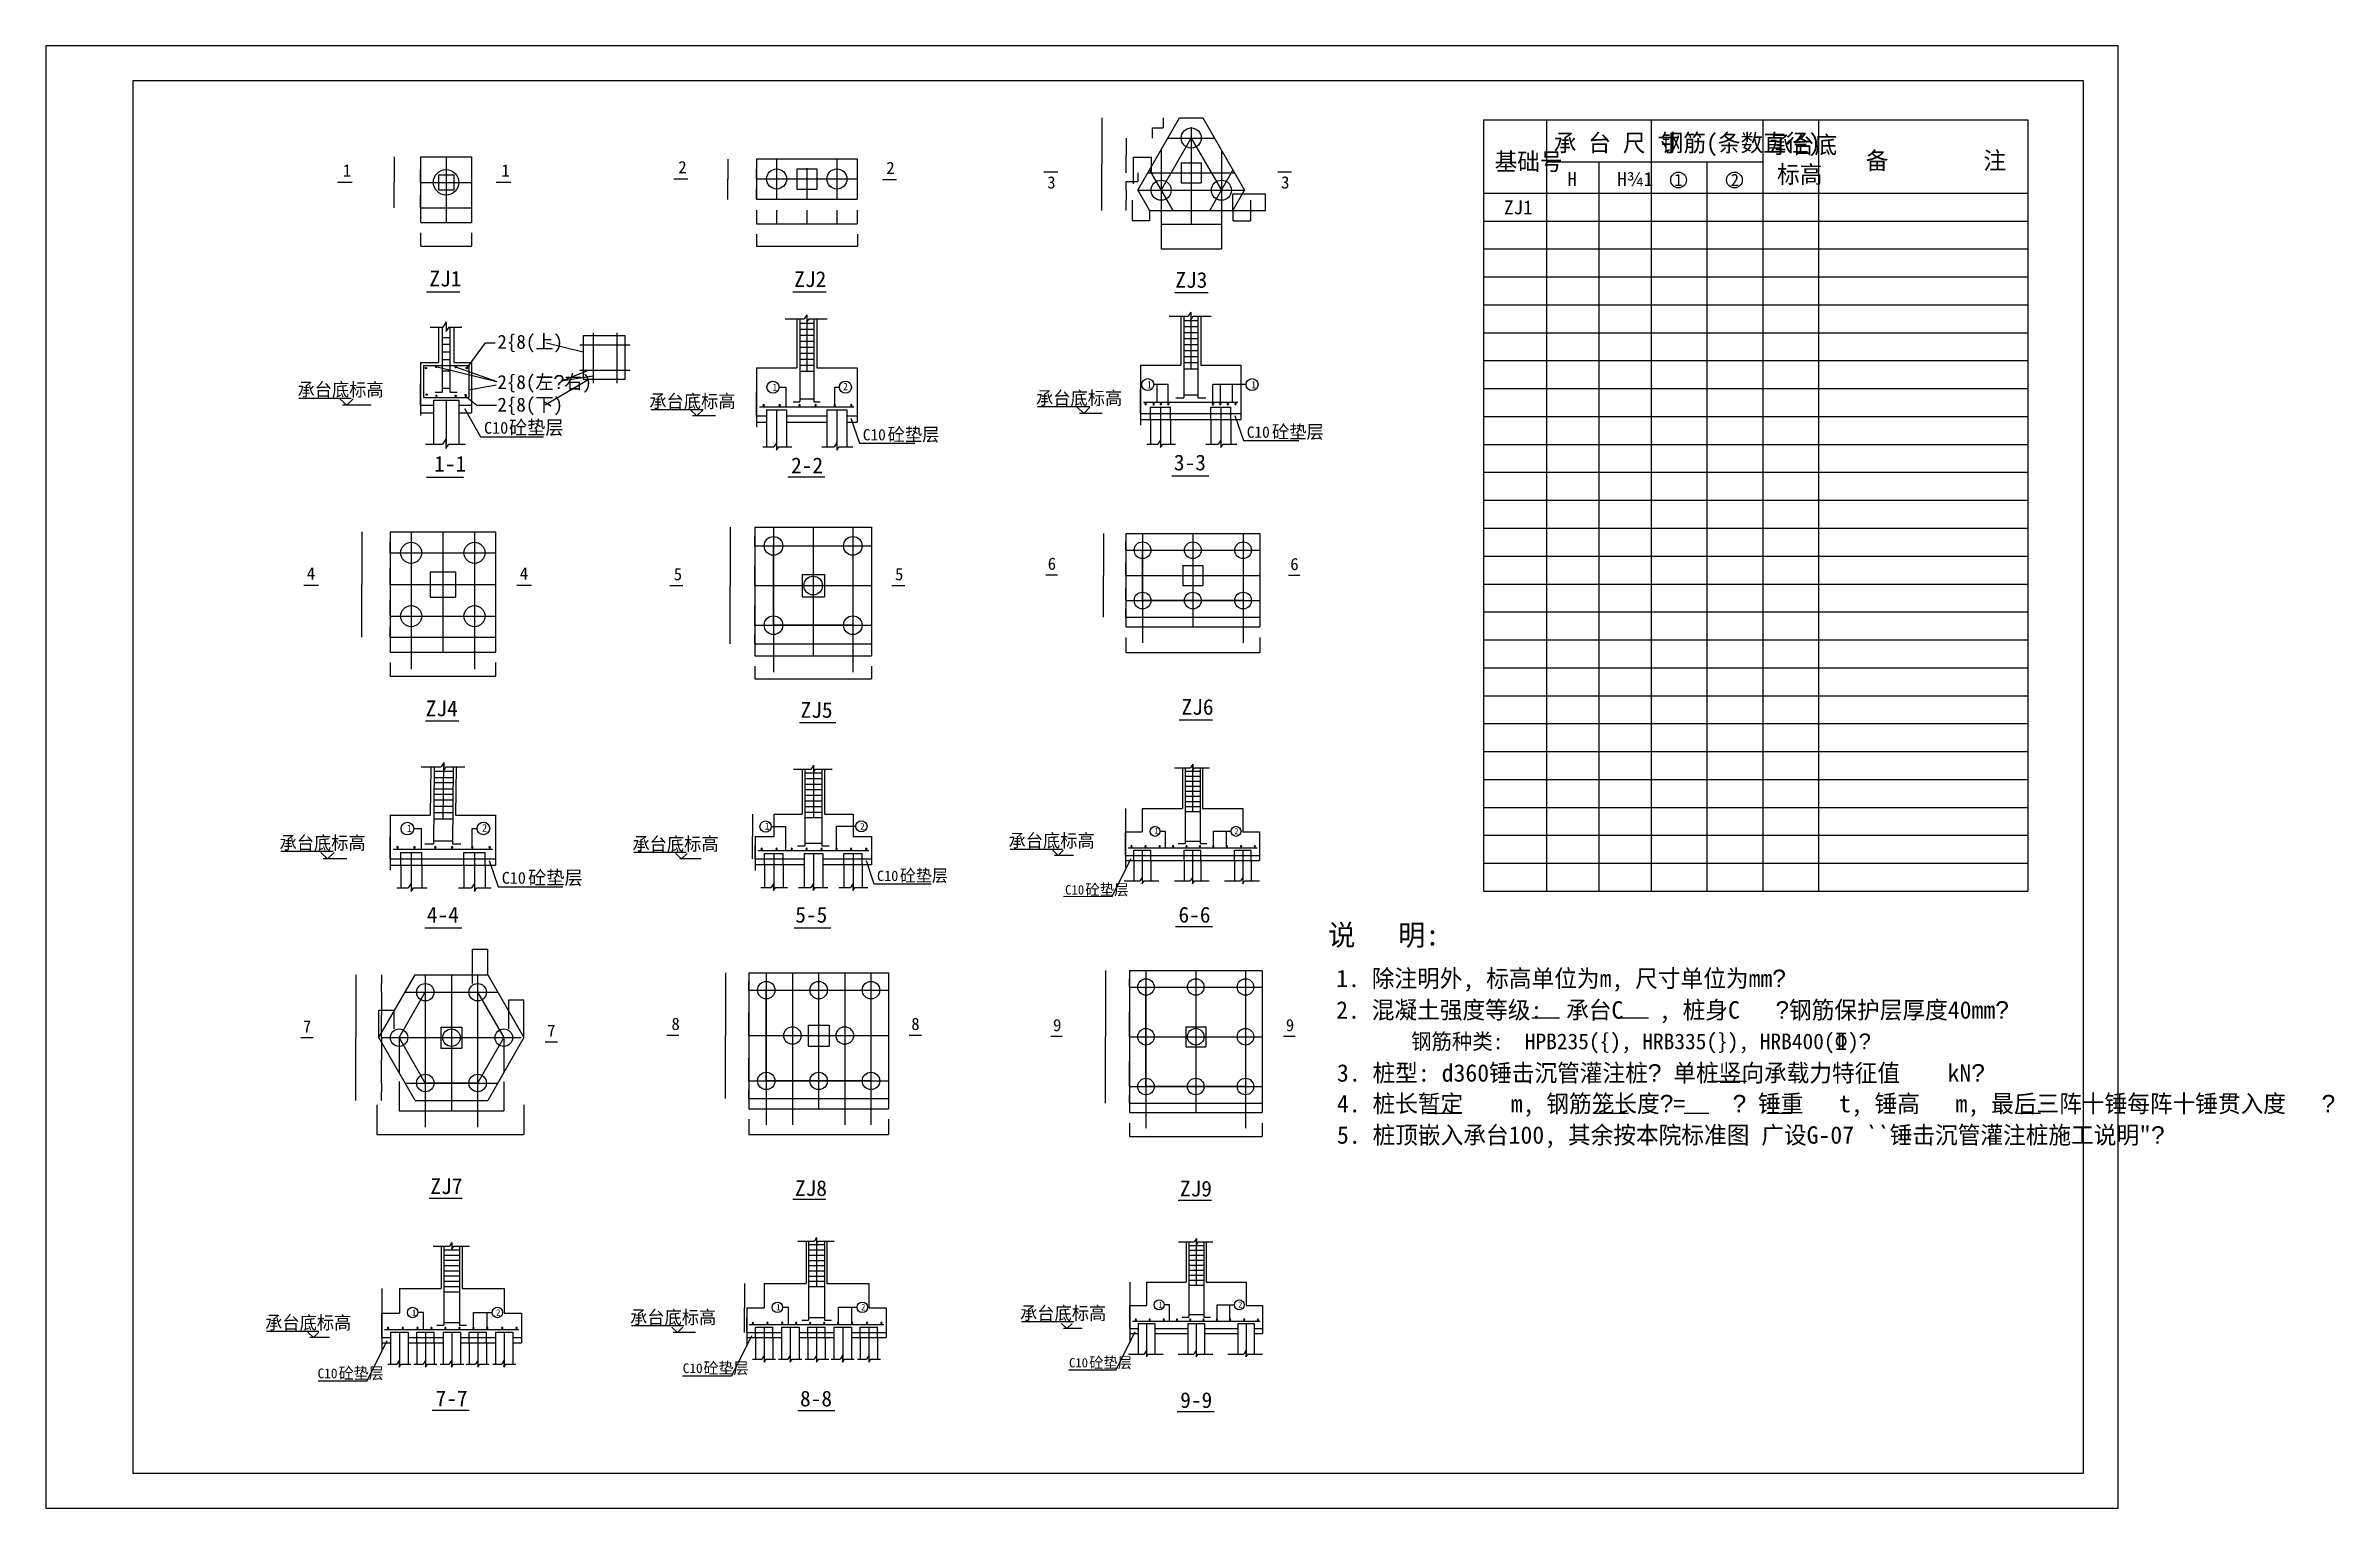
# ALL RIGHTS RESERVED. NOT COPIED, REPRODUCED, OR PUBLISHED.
# Model space of a CAD drawing. Header units: metres. Extents: x 5647 to 71238, y 8406 to 50306.
import ezdxf

# ---------------------------------------------------------------- set-up
doc = ezdxf.new("R2010")
doc.units = ezdxf.units.M
for name, color, linetype in [('3', 7, 'Continuous'), ('AXIS', 7, 'Continuous'), ('CCX', 7, 'Continuous'), ('DIM', 1, 'Continuous'), ('HZ', 2, 'Continuous'), ('LI', 7, 'Continuous'), ('LIS', 2, 'Continuous'), ('LT', 7, 'Continuous'), ('LTX', 7, 'Continuous'), ('STEEL', 4, 'Continuous'), ('TXT', 7, 'Continuous'), ('ZU', 2, 'Continuous')]:
    doc.layers.add(name, color=color, linetype=linetype)
doc.dimstyles.get("Standard").update_dxf_attribs({"dimtxt": 2.5, "dimasz": 2.5, "dimexe": 1.25, "dimexo": 0.625, "dimtad": 1, "dimcen": 2.5, "dimazin": 3, "dimtfac": 1, "dimtmove": 0, "dimatfit": 3})

# ---------------------------------------------------------------- blocks, each defined once
blk = doc.blocks.new('_CLOSEDFILLED')
at = {"color": 0, "linetype": 'BYBLOCK'}
blk.add_solid([(-1, 0), (0, 0), (-1, 0)], dxfattribs=at)
blk = doc.blocks.new('*D1')
for p, q in [((36595.35, 27783.87), (36595.35, 27447.69)), ((36595.1, 27447.69), (36594.85, 27447.69)), ((36595.35, 27111.52), (36595.35, 27447.69)), ((36595.35, 27447.69), (36595.35, 27447.69)), ((36595.6, 27447.69), (36595.85, 27447.69))]:
    blk.add_line(p, q)
at = {"layer": 'Defpoints'}
for p in [(36595.35, 27783.87), (36595.35, 27447.69), (36595.35, 27111.52)]:
    blk.add_point(p, dxfattribs=at)
at = {"layer": 'CCX', "xscale": 0.25, "yscale": 0.25}
blk.add_blockref('_CLOSEDFILLED', (36595.35, 27447.69), dxfattribs=at)
at = {"layer": 'CCX', "xscale": 0.25, "yscale": 0.25, "rotation": 180}
blk.add_blockref('_CLOSEDFILLED', (36595.35, 27447.69), dxfattribs=at)
at = {"layer": 'CCX', "insert": (36595.35, 27448.815), "char_height": 1, "attachment_point": 5}
blk.add_mtext('H1', dxfattribs=at)
blk = doc.blocks.new('*D2')
for p, q in [((36595.1, 27508.79), (36594.85, 27508.79)), ((36595.35, 27255.59), (36595.35, 27508.79)), ((36595.35, 27327.63), (36595.35, 27508.79)), ((36595.35, 27508.79), (36595.35, 27508.79)), ((36595.6, 27508.79), (36595.85, 27508.79))]:
    blk.add_line(p, q)
at = {"layer": 'Defpoints'}
for p in [(36595.35, 27508.79), (36595.35, 27327.63), (36595.35, 27255.59)]:
    blk.add_point(p, dxfattribs=at)
at = {"layer": 'CCX', "xscale": 0.25, "yscale": 0.25}
blk.add_blockref('_CLOSEDFILLED', (36595.35, 27508.79), dxfattribs=at)
at = {"layer": 'CCX', "xscale": 0.25, "yscale": 0.25, "rotation": 180}
blk.add_blockref('_CLOSEDFILLED', (36595.35, 27508.79), dxfattribs=at)
at = {"layer": 'CCX', "insert": (36595.35, 27509.915), "char_height": 1, "attachment_point": 5}
blk.add_mtext('40', dxfattribs=at)
blk = doc.blocks.new('*D3')
for p, q in [((36595.1, 27196.26), (36594.85, 27196.26)), ((36595.35, 27255.59), (36595.35, 27196.26)), ((36595.35, 27111.52), (36595.35, 27196.26)), ((36595.35, 27196.26), (36595.35, 27196.26)), ((36595.6, 27196.26), (36595.85, 27196.26))]:
    blk.add_line(p, q)
at = {"layer": 'Defpoints'}
for p in [(36595.35, 27255.59), (36595.35, 27196.26), (36595.35, 27111.52)]:
    blk.add_point(p, dxfattribs=at)
at = {"layer": 'CCX', "xscale": 0.25, "yscale": 0.25}
blk.add_blockref('_CLOSEDFILLED', (36595.35, 27196.26), dxfattribs=at)
at = {"layer": 'CCX', "xscale": 0.25, "yscale": 0.25, "rotation": 180}
blk.add_blockref('_CLOSEDFILLED', (36595.35, 27196.26), dxfattribs=at)
at = {"layer": 'CCX', "insert": (36595.35, 27197.385), "char_height": 1, "attachment_point": 5}
blk.add_mtext('100', dxfattribs=at)
blk = doc.blocks.new('*D4')
for p, q in [((36595.35, 27111.52), (36595.35, 26765.89)), ((36595.35, 26967.44), (36595.35, 26765.89)), ((36595.1, 26765.89), (36594.85, 26765.89)), ((36595.35, 26765.89), (36595.35, 26765.89)), ((36595.6, 26765.89), (36595.85, 26765.89))]:
    blk.add_line(p, q)
at = {"layer": 'Defpoints'}
for p in [(36595.35, 27111.52), (36595.35, 26967.44), (36595.35, 26765.89)]:
    blk.add_point(p, dxfattribs=at)
at = {"layer": 'CCX', "xscale": 0.25, "yscale": 0.25}
blk.add_blockref('_CLOSEDFILLED', (36595.35, 26765.89), dxfattribs=at)
at = {"layer": 'CCX', "xscale": 0.25, "yscale": 0.25, "rotation": 180}
blk.add_blockref('_CLOSEDFILLED', (36595.35, 26765.89), dxfattribs=at)
at = {"layer": 'CCX', "insert": (36595.35, 26767.015), "char_height": 1, "attachment_point": 5}
blk.add_mtext('80', dxfattribs=at)
blk = doc.blocks.new('*D5')
for p, q in [((36595.35, 28456.22), (36595.35, 27783.87)), ((36595.1, 27783.87), (36594.85, 27783.87)), ((36595.35, 27111.52), (36595.35, 27783.87)), ((36595.35, 27783.87), (36595.35, 27783.87)), ((36595.6, 27783.87), (36595.85, 27783.87))]:
    blk.add_line(p, q)
at = {"layer": 'Defpoints'}
for p in [(36595.35, 28456.22), (36595.35, 27783.87), (36595.35, 27111.52)]:
    blk.add_point(p, dxfattribs=at)
at = {"layer": 'CCX', "xscale": 0.25, "yscale": 0.25}
blk.add_blockref('_CLOSEDFILLED', (36595.35, 27783.87), dxfattribs=at)
at = {"layer": 'CCX', "xscale": 0.25, "yscale": 0.25, "rotation": 180}
blk.add_blockref('_CLOSEDFILLED', (36595.35, 27783.87), dxfattribs=at)
at = {"layer": 'CCX', "insert": (36595.35, 27784.995), "char_height": 1, "attachment_point": 5}
blk.add_mtext('H', dxfattribs=at)
blk = doc.blocks.new('*D6')
for p, q in [((15282.23, 13998.27), (15282.23, 13648.09)), ((15281.98, 13648.09), (15281.73, 13648.09)), ((15282.23, 13297.91), (15282.23, 13648.09)), ((15282.23, 13648.09), (15282.23, 13648.09)), ((15282.48, 13648.09), (15282.73, 13648.09))]:
    blk.add_line(p, q)
at = {"layer": 'Defpoints'}
for p in [(15282.23, 13998.27), (15282.23, 13648.09), (15282.23, 13297.91)]:
    blk.add_point(p, dxfattribs=at)
at = {"layer": 'CCX', "xscale": 0.25, "yscale": 0.25}
blk.add_blockref('_CLOSEDFILLED', (15282.23, 13648.09), dxfattribs=at)
at = {"layer": 'CCX', "xscale": 0.25, "yscale": 0.25, "rotation": 180}
blk.add_blockref('_CLOSEDFILLED', (15282.23, 13648.09), dxfattribs=at)
at = {"layer": 'CCX', "insert": (15282.23, 13649.215), "char_height": 1, "attachment_point": 5}
blk.add_mtext('H1', dxfattribs=at)
blk = doc.blocks.new('*D7')
for p, q in [((15281.98, 13685.26), (15281.73, 13685.26)), ((15282.23, 13447.99), (15282.23, 13685.26)), ((15282.23, 13523.03), (15282.23, 13685.26)), ((15282.23, 13685.26), (15282.23, 13685.26)), ((15282.48, 13685.26), (15282.73, 13685.26))]:
    blk.add_line(p, q)
at = {"layer": 'Defpoints'}
for p in [(15282.23, 13685.26), (15282.23, 13523.03), (15282.23, 13447.99)]:
    blk.add_point(p, dxfattribs=at)
at = {"layer": 'CCX', "xscale": 0.25, "yscale": 0.25}
blk.add_blockref('_CLOSEDFILLED', (15282.23, 13685.26), dxfattribs=at)
at = {"layer": 'CCX', "xscale": 0.25, "yscale": 0.25, "rotation": 180}
blk.add_blockref('_CLOSEDFILLED', (15282.23, 13685.26), dxfattribs=at)
at = {"layer": 'CCX', "insert": (15282.23, 13686.385), "char_height": 1, "attachment_point": 5}
blk.add_mtext('40', dxfattribs=at)
blk = doc.blocks.new('*D8')
for p, q in [((15281.98, 13386.19), (15281.73, 13386.19)), ((15282.23, 13447.99), (15282.23, 13386.19)), ((15282.23, 13297.91), (15282.23, 13386.19)), ((15282.23, 13386.19), (15282.23, 13386.19)), ((15282.48, 13386.19), (15282.73, 13386.19))]:
    blk.add_line(p, q)
at = {"layer": 'Defpoints'}
for p in [(15282.23, 13447.99), (15282.23, 13386.19), (15282.23, 13297.91)]:
    blk.add_point(p, dxfattribs=at)
at = {"layer": 'CCX', "xscale": 0.25, "yscale": 0.25}
blk.add_blockref('_CLOSEDFILLED', (15282.23, 13386.19), dxfattribs=at)
at = {"layer": 'CCX', "xscale": 0.25, "yscale": 0.25, "rotation": 180}
blk.add_blockref('_CLOSEDFILLED', (15282.23, 13386.19), dxfattribs=at)
at = {"layer": 'CCX', "insert": (15282.23, 13387.315), "char_height": 1, "attachment_point": 5}
blk.add_mtext('100', dxfattribs=at)
blk = doc.blocks.new('*D9')
for p, q in [((15282.23, 13297.91), (15282.23, 12931.63)), ((15282.23, 13147.83), (15282.23, 12931.63)), ((15281.98, 12931.63), (15281.73, 12931.63)), ((15282.23, 12931.63), (15282.23, 12931.63)), ((15282.48, 12931.63), (15282.73, 12931.63))]:
    blk.add_line(p, q)
at = {"layer": 'Defpoints'}
for p in [(15282.23, 13297.91), (15282.23, 13147.83), (15282.23, 12931.63)]:
    blk.add_point(p, dxfattribs=at)
at = {"layer": 'CCX', "xscale": 0.25, "yscale": 0.25}
blk.add_blockref('_CLOSEDFILLED', (15282.23, 12931.63), dxfattribs=at)
at = {"layer": 'CCX', "xscale": 0.25, "yscale": 0.25, "rotation": 180}
blk.add_blockref('_CLOSEDFILLED', (15282.23, 12931.63), dxfattribs=at)
at = {"layer": 'CCX', "insert": (15282.23, 12932.755), "char_height": 1, "attachment_point": 5}
blk.add_mtext('80', dxfattribs=at)
blk = doc.blocks.new('*D10')
for p, q in [((15282.23, 14698.64), (15282.23, 13998.27)), ((15281.98, 13998.27), (15281.73, 13998.27)), ((15282.23, 13297.91), (15282.23, 13998.27)), ((15282.23, 13998.27), (15282.23, 13998.27)), ((15282.48, 13998.27), (15282.73, 13998.27))]:
    blk.add_line(p, q)
at = {"layer": 'Defpoints'}
for p in [(15282.23, 14698.64), (15282.23, 13998.27), (15282.23, 13297.91)]:
    blk.add_point(p, dxfattribs=at)
at = {"layer": 'CCX', "xscale": 0.25, "yscale": 0.25}
blk.add_blockref('_CLOSEDFILLED', (15282.23, 13998.27), dxfattribs=at)
at = {"layer": 'CCX', "xscale": 0.25, "yscale": 0.25, "rotation": 180}
blk.add_blockref('_CLOSEDFILLED', (15282.23, 13998.27), dxfattribs=at)
at = {"layer": 'CCX', "insert": (15282.23, 13999.395), "char_height": 1, "attachment_point": 5}
blk.add_mtext('H', dxfattribs=at)
blk = doc.blocks.new('*D11')
for p, q in [((25736.65, 13795.07), (25736.4, 13795.07)), ((25736.9, 14145.25), (25736.9, 13795.07)), ((25736.9, 13444.88), (25736.9, 13795.07)), ((25736.9, 13795.07), (25736.9, 13795.07)), ((25737.15, 13795.07), (25737.4, 13795.07))]:
    blk.add_line(p, q)
at = {"layer": 'Defpoints'}
for p in [(25736.9, 14145.25), (25736.9, 13795.07), (25736.9, 13444.88)]:
    blk.add_point(p, dxfattribs=at)
at = {"layer": 'CCX', "xscale": 0.25, "yscale": 0.25}
blk.add_blockref('_CLOSEDFILLED', (25736.9, 13795.07), dxfattribs=at)
at = {"layer": 'CCX', "xscale": 0.25, "yscale": 0.25, "rotation": 180}
blk.add_blockref('_CLOSEDFILLED', (25736.9, 13795.07), dxfattribs=at)
at = {"layer": 'CCX', "insert": (25736.9, 13796.195), "char_height": 1, "attachment_point": 5}
blk.add_mtext('H1', dxfattribs=at)
blk = doc.blocks.new('*D12')
for p, q in [((25736.65, 13867.18), (25736.4, 13867.18)), ((25736.9, 13594.96), (25736.9, 13867.18)), ((25736.9, 13670), (25736.9, 13867.18)), ((25736.9, 13867.18), (25736.9, 13867.18)), ((25737.15, 13867.18), (25737.4, 13867.18))]:
    blk.add_line(p, q)
at = {"layer": 'Defpoints'}
for p in [(25736.9, 13867.18), (25736.9, 13670), (25736.9, 13594.96)]:
    blk.add_point(p, dxfattribs=at)
at = {"layer": 'CCX', "xscale": 0.25, "yscale": 0.25}
blk.add_blockref('_CLOSEDFILLED', (25736.9, 13867.18), dxfattribs=at)
at = {"layer": 'CCX', "xscale": 0.25, "yscale": 0.25, "rotation": 180}
blk.add_blockref('_CLOSEDFILLED', (25736.9, 13867.18), dxfattribs=at)
at = {"layer": 'CCX', "insert": (25736.9, 13868.305), "char_height": 1, "attachment_point": 5}
blk.add_mtext('40', dxfattribs=at)
blk = doc.blocks.new('*D13')
for p, q in [((25670.3, 14845.61), (25670.3, 14145.25)), ((25670.05, 14145.25), (25669.8, 14145.25)), ((25670.3, 13444.88), (25670.3, 14145.25)), ((25670.3, 14145.25), (25670.3, 14145.25)), ((25670.55, 14145.25), (25670.8, 14145.25))]:
    blk.add_line(p, q)
at = {"layer": 'Defpoints'}
for p in [(25670.3, 14845.61), (25670.3, 14145.25), (25670.3, 13444.88)]:
    blk.add_point(p, dxfattribs=at)
at = {"layer": 'CCX', "xscale": 0.25, "yscale": 0.25}
blk.add_blockref('_CLOSEDFILLED', (25670.3, 14145.25), dxfattribs=at)
at = {"layer": 'CCX', "xscale": 0.25, "yscale": 0.25, "rotation": 180}
blk.add_blockref('_CLOSEDFILLED', (25670.3, 14145.25), dxfattribs=at)
at = {"layer": 'CCX', "insert": (25670.3, 14146.375), "char_height": 1, "attachment_point": 5}
blk.add_mtext('H', dxfattribs=at)
blk = doc.blocks.new('*D14')
for p, q in [((25736.65, 13537.74), (25736.4, 13537.74)), ((25736.9, 13594.96), (25736.9, 13537.74)), ((25736.9, 13444.88), (25736.9, 13537.74)), ((25736.9, 13537.74), (25736.9, 13537.74)), ((25737.15, 13537.74), (25737.4, 13537.74))]:
    blk.add_line(p, q)
at = {"layer": 'Defpoints'}
for p in [(25736.9, 13594.96), (25736.9, 13537.74), (25736.9, 13444.88)]:
    blk.add_point(p, dxfattribs=at)
at = {"layer": 'CCX', "xscale": 0.25, "yscale": 0.25}
blk.add_blockref('_CLOSEDFILLED', (25736.9, 13537.74), dxfattribs=at)
at = {"layer": 'CCX', "xscale": 0.25, "yscale": 0.25, "rotation": 180}
blk.add_blockref('_CLOSEDFILLED', (25736.9, 13537.74), dxfattribs=at)
at = {"layer": 'CCX', "insert": (25736.9, 13538.865), "char_height": 1, "attachment_point": 5}
blk.add_mtext('100', dxfattribs=at)
blk = doc.blocks.new('*D15')
for p, q in [((25736.9, 13444.88), (25736.9, 13058.09)), ((25736.9, 13294.81), (25736.9, 13058.09)), ((25736.65, 13058.09), (25736.4, 13058.09)), ((25736.9, 13058.09), (25736.9, 13058.09)), ((25737.15, 13058.09), (25737.4, 13058.09))]:
    blk.add_line(p, q)
at = {"layer": 'Defpoints'}
for p in [(25736.9, 13444.88), (25736.9, 13294.81), (25736.9, 13058.09)]:
    blk.add_point(p, dxfattribs=at)
at = {"layer": 'CCX', "xscale": 0.25, "yscale": 0.25}
blk.add_blockref('_CLOSEDFILLED', (25736.9, 13058.09), dxfattribs=at)
at = {"layer": 'CCX', "xscale": 0.25, "yscale": 0.25, "rotation": 180}
blk.add_blockref('_CLOSEDFILLED', (25736.9, 13058.09), dxfattribs=at)
at = {"layer": 'CCX', "insert": (25736.9, 13059.215), "char_height": 1, "attachment_point": 5}
blk.add_mtext('80', dxfattribs=at)
blk = doc.blocks.new('*D16')
for p, q in [((36721.04, 13883.73), (36720.79, 13883.73)), ((36721.29, 14216.4), (36721.29, 13883.73)), ((36721.29, 13551.06), (36721.29, 13883.73)), ((36721.29, 13883.73), (36721.29, 13883.73)), ((36721.54, 13883.73), (36721.79, 13883.73))]:
    blk.add_line(p, q)
at = {"layer": 'Defpoints'}
for p in [(36721.29, 14216.4), (36721.29, 13883.73), (36721.29, 13551.06)]:
    blk.add_point(p, dxfattribs=at)
at = {"layer": 'CCX', "xscale": 0.25, "yscale": 0.25}
blk.add_blockref('_CLOSEDFILLED', (36721.29, 13883.73), dxfattribs=at)
at = {"layer": 'CCX', "xscale": 0.25, "yscale": 0.25, "rotation": 180}
blk.add_blockref('_CLOSEDFILLED', (36721.29, 13883.73), dxfattribs=at)
at = {"layer": 'CCX', "insert": (36721.29, 13884.855), "char_height": 1, "attachment_point": 5}
blk.add_mtext('H1', dxfattribs=at)
blk = doc.blocks.new('*D17')
for p, q in [((36721.04, 13975.41), (36720.79, 13975.41)), ((36721.29, 13693.63), (36721.29, 13975.41)), ((36721.29, 13764.92), (36721.29, 13975.41)), ((36721.29, 13975.41), (36721.29, 13975.41)), ((36721.54, 13975.41), (36721.79, 13975.41))]:
    blk.add_line(p, q)
at = {"layer": 'Defpoints'}
for p in [(36721.29, 13975.41), (36721.29, 13764.92), (36721.29, 13693.63)]:
    blk.add_point(p, dxfattribs=at)
at = {"layer": 'CCX', "xscale": 0.25, "yscale": 0.25}
blk.add_blockref('_CLOSEDFILLED', (36721.29, 13975.41), dxfattribs=at)
at = {"layer": 'CCX', "xscale": 0.25, "yscale": 0.25, "rotation": 180}
blk.add_blockref('_CLOSEDFILLED', (36721.29, 13975.41), dxfattribs=at)
at = {"layer": 'CCX', "insert": (36721.29, 13976.535), "char_height": 1, "attachment_point": 5}
blk.add_mtext('40', dxfattribs=at)
blk = doc.blocks.new('*D18')
for p, q in [((36721.04, 13633.29), (36720.79, 13633.29)), ((36721.29, 13693.63), (36721.29, 13633.29)), ((36721.29, 13551.06), (36721.29, 13633.29)), ((36721.29, 13633.29), (36721.29, 13633.29)), ((36721.54, 13633.29), (36721.79, 13633.29))]:
    blk.add_line(p, q)
at = {"layer": 'Defpoints'}
for p in [(36721.29, 13693.63), (36721.29, 13633.29), (36721.29, 13551.06)]:
    blk.add_point(p, dxfattribs=at)
at = {"layer": 'CCX', "xscale": 0.25, "yscale": 0.25}
blk.add_blockref('_CLOSEDFILLED', (36721.29, 13633.29), dxfattribs=at)
at = {"layer": 'CCX', "xscale": 0.25, "yscale": 0.25, "rotation": 180}
blk.add_blockref('_CLOSEDFILLED', (36721.29, 13633.29), dxfattribs=at)
at = {"layer": 'CCX', "insert": (36721.29, 13634.415), "char_height": 1, "attachment_point": 5}
blk.add_mtext('100', dxfattribs=at)
blk = doc.blocks.new('*D19')
for p, q in [((36721.29, 14881.75), (36721.29, 14216.4)), ((36721.04, 14216.4), (36720.79, 14216.4)), ((36721.29, 13551.06), (36721.29, 14216.4)), ((36721.29, 14216.4), (36721.29, 14216.4)), ((36721.54, 14216.4), (36721.79, 14216.4))]:
    blk.add_line(p, q)
at = {"layer": 'Defpoints'}
for p in [(36721.29, 14881.75), (36721.29, 14216.4), (36721.29, 13551.06)]:
    blk.add_point(p, dxfattribs=at)
at = {"layer": 'CCX', "xscale": 0.25, "yscale": 0.25}
blk.add_blockref('_CLOSEDFILLED', (36721.29, 14216.4), dxfattribs=at)
at = {"layer": 'CCX', "xscale": 0.25, "yscale": 0.25, "rotation": 180}
blk.add_blockref('_CLOSEDFILLED', (36721.29, 14216.4), dxfattribs=at)
at = {"layer": 'CCX', "insert": (36721.29, 14217.525), "char_height": 1, "attachment_point": 5}
blk.add_mtext('H', dxfattribs=at)
blk = doc.blocks.new('*D20')
for p, q in [((36721.04, 13148.92), (36720.79, 13148.92)), ((36721.29, 13551.06), (36721.29, 13148.92)), ((36721.29, 13408.48), (36721.29, 13148.92)), ((36721.29, 13148.92), (36721.29, 13148.92)), ((36721.54, 13148.92), (36721.79, 13148.92))]:
    blk.add_line(p, q)
at = {"layer": 'Defpoints'}
for p in [(36721.29, 13551.06), (36721.29, 13408.48), (36721.29, 13148.92)]:
    blk.add_point(p, dxfattribs=at)
at = {"layer": 'CCX', "xscale": 0.25, "yscale": 0.25}
blk.add_blockref('_CLOSEDFILLED', (36721.29, 13148.92), dxfattribs=at)
at = {"layer": 'CCX', "xscale": 0.25, "yscale": 0.25, "rotation": 180}
blk.add_blockref('_CLOSEDFILLED', (36721.29, 13148.92), dxfattribs=at)
at = {"layer": 'CCX', "insert": (36721.29, 13150.045), "char_height": 1, "attachment_point": 5}
blk.add_mtext('80', dxfattribs=at)
blk = doc.blocks.new('*D21')
for p, q in [((16392.42, 45665.64), (16392.42, 45243.71)), ((17120.07, 45665.64), (17120.07, 45243.71)), ((16392.67, 45243.71), (16754.745, 45243.71)), ((16757.745, 45243.71), (17119.82, 45243.71))]:
    blk.add_line(p, q)
at = {"layer": 'Defpoints'}
for p in [(16392.42, 45665.64), (17120.07, 45665.64), (16392.42, 45243.71)]:
    blk.add_point(p, dxfattribs=at)
at = {"layer": 'CCX', "xscale": 0.25, "yscale": 0.25, "rotation": 180}
blk.add_blockref('_CLOSEDFILLED', (16392.42, 45243.71), dxfattribs=at)
at = {"layer": 'CCX', "xscale": 0.25, "yscale": 0.25}
blk.add_blockref('_CLOSEDFILLED', (17120.07, 45243.71), dxfattribs=at)
at = {"layer": 'CCX', "insert": (16756.245, 45243.71), "char_height": 1, "attachment_point": 5}
blk.add_mtext('350', dxfattribs=at)
blk = doc.blocks.new('*D22')
for p, q in [((17120.07, 45665.64), (17120.07, 45243.71)), ((17847.72, 45665.64), (17847.72, 45243.71)), ((17120.32, 45243.71), (17482.395, 45243.71)), ((17485.395, 45243.71), (17847.47, 45243.71))]:
    blk.add_line(p, q)
at = {"layer": 'Defpoints'}
for p in [(17120.07, 45665.64), (17847.72, 45665.64), (17120.07, 45243.71)]:
    blk.add_point(p, dxfattribs=at)
at = {"layer": 'CCX', "xscale": 0.25, "yscale": 0.25, "rotation": 180}
blk.add_blockref('_CLOSEDFILLED', (17120.07, 45243.71), dxfattribs=at)
at = {"layer": 'CCX', "xscale": 0.25, "yscale": 0.25}
blk.add_blockref('_CLOSEDFILLED', (17847.72, 45243.71), dxfattribs=at)
at = {"layer": 'CCX', "insert": (17483.895, 45243.71), "char_height": 1, "attachment_point": 5}
blk.add_mtext('350', dxfattribs=at)
blk = doc.blocks.new('*D23')
for p, q in [((28323.46, 45599.62), (28323.46, 45208.88)), ((28899.52, 45599.62), (28899.52, 45208.88)), ((28323.71, 45208.88), (28609.99, 45208.88)), ((28612.99, 45208.88), (28899.27, 45208.88))]:
    blk.add_line(p, q)
at = {"layer": 'Defpoints'}
for p in [(28323.46, 45599.62), (28899.52, 45599.62), (28323.46, 45208.88)]:
    blk.add_point(p, dxfattribs=at)
at = {"layer": 'CCX', "xscale": 0.25, "yscale": 0.25, "rotation": 180}
blk.add_blockref('_CLOSEDFILLED', (28323.46, 45208.88), dxfattribs=at)
at = {"layer": 'CCX', "xscale": 0.25, "yscale": 0.25}
blk.add_blockref('_CLOSEDFILLED', (28899.52, 45208.88), dxfattribs=at)
at = {"layer": 'CCX', "insert": (28611.49, 45208.88), "char_height": 1, "attachment_point": 5}
blk.add_mtext('350', dxfattribs=at)
blk = doc.blocks.new('*D24')
for p, q in [((27459.38, 45599.62), (27459.38, 45208.88)), ((28323.46, 45599.62), (28323.46, 45208.88)), ((27459.63, 45208.88), (27889.92, 45208.88)), ((27892.92, 45208.88), (28323.21, 45208.88))]:
    blk.add_line(p, q)
at = {"layer": 'Defpoints'}
for p in [(27459.38, 45599.62), (28323.46, 45599.62), (27459.38, 45208.88)]:
    blk.add_point(p, dxfattribs=at)
at = {"layer": 'CCX', "xscale": 0.25, "yscale": 0.25, "rotation": 180}
blk.add_blockref('_CLOSEDFILLED', (27459.38, 45208.88), dxfattribs=at)
at = {"layer": 'CCX', "xscale": 0.25, "yscale": 0.25}
blk.add_blockref('_CLOSEDFILLED', (28323.46, 45208.88), dxfattribs=at)
at = {"layer": 'CCX', "insert": (27891.42, 45208.88), "char_height": 1, "attachment_point": 5}
blk.add_mtext('600', dxfattribs=at)
blk = doc.blocks.new('*D25')
for p, q in [((26595.29, 45599.62), (26595.29, 45208.88)), ((27459.38, 45599.62), (27459.38, 45208.88)), ((26595.54, 45208.88), (27025.835, 45208.88)), ((27028.835, 45208.88), (27459.13, 45208.88))]:
    blk.add_line(p, q)
at = {"layer": 'Defpoints'}
for p in [(26595.29, 45599.62), (27459.38, 45599.62), (26595.29, 45208.88)]:
    blk.add_point(p, dxfattribs=at)
at = {"layer": 'CCX', "xscale": 0.25, "yscale": 0.25, "rotation": 180}
blk.add_blockref('_CLOSEDFILLED', (26595.29, 45208.88), dxfattribs=at)
at = {"layer": 'CCX', "xscale": 0.25, "yscale": 0.25}
blk.add_blockref('_CLOSEDFILLED', (27459.38, 45208.88), dxfattribs=at)
at = {"layer": 'CCX', "insert": (27027.335, 45208.88), "char_height": 1, "attachment_point": 5}
blk.add_mtext('600', dxfattribs=at)
blk = doc.blocks.new('*D26')
for p, q in [((26019.24, 45599.62), (26019.24, 45208.88)), ((26595.29, 45599.62), (26595.29, 45208.88)), ((26019.49, 45208.88), (26305.765, 45208.88)), ((26308.765, 45208.88), (26595.04, 45208.88))]:
    blk.add_line(p, q)
at = {"layer": 'Defpoints'}
for p in [(26019.24, 45599.62), (26595.29, 45599.62), (26019.24, 45208.88)]:
    blk.add_point(p, dxfattribs=at)
at = {"layer": 'CCX', "xscale": 0.25, "yscale": 0.25, "rotation": 180}
blk.add_blockref('_CLOSEDFILLED', (26019.24, 45208.88), dxfattribs=at)
at = {"layer": 'CCX', "xscale": 0.25, "yscale": 0.25}
blk.add_blockref('_CLOSEDFILLED', (26595.29, 45208.88), dxfattribs=at)
at = {"layer": 'CCX', "insert": (26307.265, 45208.88), "char_height": 1, "attachment_point": 5}
blk.add_mtext('350', dxfattribs=at)
blk = doc.blocks.new('*D27')
for p, q in [((39674.83, 45590.72), (39674.83, 45292.89)), ((39675.08, 45292.89), (39922.77, 45292.89)), ((39925.77, 45292.89), (40173.46, 45292.89)), ((40173.71, 45878.76), (40173.71, 45292.89))]:
    blk.add_line(p, q)
at = {"layer": 'Defpoints'}
for p in [(39674.83, 45590.72), (39674.83, 45292.89), (40173.71, 45878.76)]:
    blk.add_point(p, dxfattribs=at)
at = {"layer": 'CCX', "xscale": 0.25, "yscale": 0.25, "rotation": 180}
blk.add_blockref('_CLOSEDFILLED', (39674.83, 45292.89), dxfattribs=at)
at = {"layer": 'CCX', "xscale": 0.25, "yscale": 0.25}
blk.add_blockref('_CLOSEDFILLED', (40173.71, 45292.89), dxfattribs=at)
at = {"layer": 'CCX', "insert": (39924.27, 45292.89), "char_height": 1, "attachment_point": 5}
blk.add_mtext('350', dxfattribs=at)
blk = doc.blocks.new('*D28')
for p, q in [((36782.61, 45878.76), (36782.61, 45297.29)), ((36782.86, 45297.29), (37030.55, 45297.29)), ((37033.55, 45297.29), (37281.24, 45297.29)), ((37281.49, 45590.72), (37281.49, 45297.29))]:
    blk.add_line(p, q)
at = {"layer": 'Defpoints'}
for p in [(36782.61, 45878.76), (36782.61, 45297.29), (37281.49, 45590.72)]:
    blk.add_point(p, dxfattribs=at)
at = {"layer": 'CCX', "xscale": 0.25, "yscale": 0.25, "rotation": 180}
blk.add_blockref('_CLOSEDFILLED', (36782.61, 45297.29), dxfattribs=at)
at = {"layer": 'CCX', "xscale": 0.25, "yscale": 0.25}
blk.add_blockref('_CLOSEDFILLED', (37281.49, 45297.29), dxfattribs=at)
at = {"layer": 'CCX', "insert": (37032.05, 45297.29), "char_height": 1, "attachment_point": 5}
blk.add_mtext('350', dxfattribs=at)
blk = doc.blocks.new('*D29')
for p, q in [((38478.16, 45590.72), (38478.16, 45199.98)), ((39342.24, 45590.72), (39342.24, 45199.98)), ((38478.41, 45199.98), (38908.7, 45199.98)), ((38911.7, 45199.98), (39341.99, 45199.98))]:
    blk.add_line(p, q)
at = {"layer": 'Defpoints'}
for p in [(38478.16, 45590.72), (39342.24, 45590.72), (38478.16, 45199.98)]:
    blk.add_point(p, dxfattribs=at)
at = {"layer": 'CCX', "xscale": 0.25, "yscale": 0.25, "rotation": 180}
blk.add_blockref('_CLOSEDFILLED', (38478.16, 45199.98), dxfattribs=at)
at = {"layer": 'CCX', "xscale": 0.25, "yscale": 0.25}
blk.add_blockref('_CLOSEDFILLED', (39342.24, 45199.98), dxfattribs=at)
at = {"layer": 'CCX', "insert": (38910.2, 45199.98), "char_height": 1, "attachment_point": 5}
blk.add_mtext('600', dxfattribs=at)
blk = doc.blocks.new('*D30')
for p, q in [((37614.08, 45590.72), (37614.08, 45199.98)), ((38478.16, 45590.72), (38478.16, 45199.98)), ((37614.33, 45199.98), (38044.62, 45199.98)), ((38047.62, 45199.98), (38477.91, 45199.98))]:
    blk.add_line(p, q)
at = {"layer": 'Defpoints'}
for p in [(37614.08, 45590.72), (38478.16, 45590.72), (37614.08, 45199.98)]:
    blk.add_point(p, dxfattribs=at)
at = {"layer": 'CCX', "xscale": 0.25, "yscale": 0.25, "rotation": 180}
blk.add_blockref('_CLOSEDFILLED', (37614.08, 45199.98), dxfattribs=at)
at = {"layer": 'CCX', "xscale": 0.25, "yscale": 0.25}
blk.add_blockref('_CLOSEDFILLED', (38478.16, 45199.98), dxfattribs=at)
at = {"layer": 'CCX', "insert": (38046.12, 45199.98), "char_height": 1, "attachment_point": 5}
blk.add_mtext('600', dxfattribs=at)
blk = doc.blocks.new('*D31')
for p, q in [((17935.53, 33359.9), (17935.53, 32934.64)), ((17935.78, 32934.64), (18236.46, 32934.64)), ((18239.46, 32934.64), (18540.14, 32934.64)), ((18540.39, 33359.9), (18540.39, 32934.64))]:
    blk.add_line(p, q)
at = {"layer": 'Defpoints'}
for p in [(17935.53, 33359.9), (17935.53, 32934.64), (18540.39, 33359.9)]:
    blk.add_point(p, dxfattribs=at)
at = {"layer": 'CCX', "xscale": 0.25, "yscale": 0.25, "rotation": 180}
blk.add_blockref('_CLOSEDFILLED', (17935.53, 32934.64), dxfattribs=at)
at = {"layer": 'CCX', "xscale": 0.25, "yscale": 0.25}
blk.add_blockref('_CLOSEDFILLED', (18540.39, 32934.64), dxfattribs=at)
at = {"layer": 'CCX', "insert": (18237.96, 32934.64), "char_height": 1, "attachment_point": 5}
blk.add_mtext('350', dxfattribs=at)
blk = doc.blocks.new('*D32')
for p, q in [((16120.95, 33359.9), (16120.95, 32934.64)), ((16121.2, 32934.64), (16573.095, 32934.64)), ((16576.095, 32934.64), (17027.99, 32934.64)), ((17028.24, 33359.9), (17028.24, 32934.64))]:
    blk.add_line(p, q)
at = {"layer": 'Defpoints'}
for p in [(16120.95, 33359.9), (16120.95, 32934.64), (17028.24, 33359.9)]:
    blk.add_point(p, dxfattribs=at)
at = {"layer": 'CCX', "xscale": 0.25, "yscale": 0.25, "rotation": 180}
blk.add_blockref('_CLOSEDFILLED', (16120.95, 32934.64), dxfattribs=at)
at = {"layer": 'CCX', "xscale": 0.25, "yscale": 0.25}
blk.add_blockref('_CLOSEDFILLED', (17028.24, 32934.64), dxfattribs=at)
at = {"layer": 'CCX', "insert": (16574.595, 32934.64), "char_height": 1, "attachment_point": 5}
blk.add_mtext('600', dxfattribs=at)
blk = doc.blocks.new('*D33')
for p, q in [((15516.09, 33359.9), (15516.09, 32934.64)), ((15516.34, 32934.64), (15817.02, 32934.64)), ((15820.02, 32934.64), (16120.7, 32934.64)), ((16120.95, 33359.9), (16120.95, 32934.64))]:
    blk.add_line(p, q)
at = {"layer": 'Defpoints'}
for p in [(15516.09, 33359.9), (15516.09, 32934.64), (16120.95, 33359.9)]:
    blk.add_point(p, dxfattribs=at)
at = {"layer": 'CCX', "xscale": 0.25, "yscale": 0.25, "rotation": 180}
blk.add_blockref('_CLOSEDFILLED', (15516.09, 32934.64), dxfattribs=at)
at = {"layer": 'CCX', "xscale": 0.25, "yscale": 0.25}
blk.add_blockref('_CLOSEDFILLED', (16120.95, 32934.64), dxfattribs=at)
at = {"layer": 'CCX', "insert": (15818.52, 32934.64), "char_height": 1, "attachment_point": 5}
blk.add_mtext('350', dxfattribs=at)
blk = doc.blocks.new('*D34')
for p, q in [((17028.24, 33359.9), (17028.24, 32934.64)), ((17028.49, 32934.64), (17480.385, 32934.64)), ((17483.385, 32934.64), (17935.28, 32934.64)), ((17935.53, 33359.9), (17935.53, 32934.64))]:
    blk.add_line(p, q)
at = {"layer": 'Defpoints'}
for p in [(17028.24, 33359.9), (17028.24, 32934.64), (17935.53, 33359.9)]:
    blk.add_point(p, dxfattribs=at)
at = {"layer": 'CCX', "xscale": 0.25, "yscale": 0.25, "rotation": 180}
blk.add_blockref('_CLOSEDFILLED', (17028.24, 32934.64), dxfattribs=at)
at = {"layer": 'CCX', "xscale": 0.25, "yscale": 0.25}
blk.add_blockref('_CLOSEDFILLED', (17935.53, 32934.64), dxfattribs=at)
at = {"layer": 'CCX', "insert": (17481.885, 32934.64), "char_height": 1, "attachment_point": 5}
blk.add_mtext('600', dxfattribs=at)
blk = doc.blocks.new('*D35')
for p, q in [((25972.18, 33704.65), (25972.18, 33437.85)), ((25971.93, 33437.85), (25971.68, 33437.85)), ((25972.18, 33171.04), (25972.18, 33437.85)), ((25972.18, 33437.85), (25972.18, 33437.85)), ((25972.43, 33437.85), (25972.68, 33437.85))]:
    blk.add_line(p, q)
at = {"layer": 'Defpoints'}
for p in [(25972.18, 33704.65), (25972.18, 33437.85), (25972.18, 33171.04)]:
    blk.add_point(p, dxfattribs=at)
at = {"layer": 'CCX', "xscale": 0.25, "yscale": 0.25}
blk.add_blockref('_CLOSEDFILLED', (25972.18, 33437.85), dxfattribs=at)
at = {"layer": 'CCX', "xscale": 0.25, "yscale": 0.25, "rotation": 180}
blk.add_blockref('_CLOSEDFILLED', (25972.18, 33437.85), dxfattribs=at)
at = {"layer": 'CCX', "insert": (25972.18, 33438.975), "char_height": 1, "attachment_point": 5}
blk.add_mtext('350', dxfattribs=at)
blk = doc.blocks.new('*D36')
for p, q in [((36603.19, 33931.05), (36603.19, 33655.2)), ((36603.44, 33655.2), (36841.815, 33655.2)), ((36844.815, 33655.2), (37083.19, 33655.2)), ((37083.44, 33931.05), (37083.44, 33655.2))]:
    blk.add_line(p, q)
at = {"layer": 'Defpoints'}
for p in [(36603.19, 33931.05), (36603.19, 33655.2), (37083.44, 33931.05)]:
    blk.add_point(p, dxfattribs=at)
at = {"layer": 'CCX', "xscale": 0.25, "yscale": 0.25, "rotation": 180}
blk.add_blockref('_CLOSEDFILLED', (36603.19, 33655.2), dxfattribs=at)
at = {"layer": 'CCX', "xscale": 0.25, "yscale": 0.25}
blk.add_blockref('_CLOSEDFILLED', (37083.44, 33655.2), dxfattribs=at)
at = {"layer": 'CCX', "insert": (36843.315, 33655.2), "char_height": 1, "attachment_point": 5}
blk.add_mtext('350', dxfattribs=at)
blk = doc.blocks.new('*D37')
for p, q in [((36602.94, 34171.17), (36602.69, 34171.17)), ((36603.19, 34411.3), (36603.19, 34171.17)), ((36603.19, 33931.05), (36603.19, 34171.17)), ((36603.19, 34171.17), (36603.19, 34171.17)), ((36603.44, 34171.17), (36603.69, 34171.17))]:
    blk.add_line(p, q)
at = {"layer": 'Defpoints'}
for p in [(36603.19, 34411.3), (36603.19, 34171.17), (36603.19, 33931.05)]:
    blk.add_point(p, dxfattribs=at)
at = {"layer": 'CCX', "xscale": 0.25, "yscale": 0.25}
blk.add_blockref('_CLOSEDFILLED', (36603.19, 34171.17), dxfattribs=at)
at = {"layer": 'CCX', "xscale": 0.25, "yscale": 0.25, "rotation": 180}
blk.add_blockref('_CLOSEDFILLED', (36603.19, 34171.17), dxfattribs=at)
at = {"layer": 'CCX', "insert": (36603.19, 34172.295), "char_height": 1, "attachment_point": 5}
blk.add_mtext('350', dxfattribs=at)
blk = doc.blocks.new('*D38')
for p, q in [((36602.94, 35491.86), (36602.69, 35491.86)), ((36603.19, 35852.04), (36603.19, 35491.86)), ((36603.19, 35131.67), (36603.19, 35491.86)), ((36603.19, 35491.86), (36603.19, 35491.86)), ((36603.44, 35491.86), (36603.69, 35491.86))]:
    blk.add_line(p, q)
at = {"layer": 'Defpoints'}
for p in [(36603.19, 35852.04), (36603.19, 35491.86), (36603.19, 35131.67)]:
    blk.add_point(p, dxfattribs=at)
at = {"layer": 'CCX', "xscale": 0.25, "yscale": 0.25}
blk.add_blockref('_CLOSEDFILLED', (36603.19, 35491.86), dxfattribs=at)
at = {"layer": 'CCX', "xscale": 0.25, "yscale": 0.25, "rotation": 180}
blk.add_blockref('_CLOSEDFILLED', (36603.19, 35491.86), dxfattribs=at)
at = {"layer": 'CCX', "insert": (36603.19, 35492.985), "char_height": 1, "attachment_point": 5}
blk.add_mtext('600', dxfattribs=at)
blk = doc.blocks.new('*D39')
for p, q in [((36602.94, 34771.48), (36602.69, 34771.48)), ((36603.19, 35131.67), (36603.19, 34771.48)), ((36603.19, 34411.3), (36603.19, 34771.48)), ((36603.19, 34771.48), (36603.19, 34771.48)), ((36603.44, 34771.48), (36603.69, 34771.48))]:
    blk.add_line(p, q)
at = {"layer": 'Defpoints'}
for p in [(36603.19, 35131.67), (36603.19, 34771.48), (36603.19, 34411.3)]:
    blk.add_point(p, dxfattribs=at)
at = {"layer": 'CCX', "xscale": 0.25, "yscale": 0.25}
blk.add_blockref('_CLOSEDFILLED', (36603.19, 34771.48), dxfattribs=at)
at = {"layer": 'CCX', "xscale": 0.25, "yscale": 0.25, "rotation": 180}
blk.add_blockref('_CLOSEDFILLED', (36603.19, 34771.48), dxfattribs=at)
at = {"layer": 'CCX', "insert": (36603.19, 34772.605), "char_height": 1, "attachment_point": 5}
blk.add_mtext('600', dxfattribs=at)
blk = doc.blocks.new('*D40')
for p, q in [((36602.94, 36092.17), (36602.69, 36092.17)), ((36603.19, 36332.29), (36603.19, 36092.17)), ((36603.19, 35852.04), (36603.19, 36092.17)), ((36603.19, 36092.17), (36603.19, 36092.17)), ((36603.44, 36092.17), (36603.69, 36092.17))]:
    blk.add_line(p, q)
at = {"layer": 'Defpoints'}
for p in [(36603.19, 36332.29), (36603.19, 36092.17), (36603.19, 35852.04)]:
    blk.add_point(p, dxfattribs=at)
at = {"layer": 'CCX', "xscale": 0.25, "yscale": 0.25}
blk.add_blockref('_CLOSEDFILLED', (36603.19, 36092.17), dxfattribs=at)
at = {"layer": 'CCX', "xscale": 0.25, "yscale": 0.25, "rotation": 180}
blk.add_blockref('_CLOSEDFILLED', (36603.19, 36092.17), dxfattribs=at)
at = {"layer": 'CCX', "insert": (36603.19, 36093.295), "char_height": 1, "attachment_point": 5}
blk.add_mtext('350', dxfattribs=at)
blk = doc.blocks.new('*D41')
for p, q in [((18775.79, 20620.15), (18775.79, 19787.86)), ((18025.4, 20087.71), (18025.4, 19787.86)), ((18025.65, 19787.86), (18399.095, 19787.86)), ((18402.095, 19787.86), (18775.54, 19787.86))]:
    blk.add_line(p, q)
at = {"layer": 'Defpoints'}
for p in [(18775.79, 20620.15), (18025.4, 20087.71), (18025.4, 19787.86)]:
    blk.add_point(p, dxfattribs=at)
at = {"layer": 'CCX', "xscale": 0.25, "yscale": 0.25, "rotation": 180}
blk.add_blockref('_CLOSEDFILLED', (18025.4, 19787.86), dxfattribs=at)
at = {"layer": 'CCX', "xscale": 0.25, "yscale": 0.25}
blk.add_blockref('_CLOSEDFILLED', (18775.79, 19787.86), dxfattribs=at)
at = {"layer": 'CCX', "insert": (18400.595, 19787.86), "char_height": 1, "attachment_point": 5}
blk.add_mtext('600', dxfattribs=at)
blk = doc.blocks.new('*D42')
for p, q in [((15774.23, 20627.04), (15774.23, 19787.86)), ((15774.48, 19787.86), (16147.925, 19787.86)), ((16150.925, 19787.86), (16524.37, 19787.86)), ((16524.62, 20087.71), (16524.62, 19787.86))]:
    blk.add_line(p, q)
at = {"layer": 'Defpoints'}
for p in [(15774.23, 20627.04), (15774.23, 19787.86), (16524.62, 20087.71)]:
    blk.add_point(p, dxfattribs=at)
at = {"layer": 'CCX', "xscale": 0.25, "yscale": 0.25, "rotation": 180}
blk.add_blockref('_CLOSEDFILLED', (15774.23, 19787.86), dxfattribs=at)
at = {"layer": 'CCX', "xscale": 0.25, "yscale": 0.25}
blk.add_blockref('_CLOSEDFILLED', (16524.62, 19787.86), dxfattribs=at)
at = {"layer": 'CCX', "insert": (16149.425, 19787.86), "char_height": 1, "attachment_point": 5}
blk.add_mtext('600', dxfattribs=at)
blk = doc.blocks.new('*D43')
for p, q in [((15273.72, 20337.84), (15273.47, 20337.84)), ((15273.97, 20587.97), (15273.97, 20337.84)), ((15273.97, 20087.71), (15273.97, 20337.84)), ((15273.97, 20337.84), (15273.97, 20337.84)), ((15274.22, 20337.84), (15274.47, 20337.84))]:
    blk.add_line(p, q)
at = {"layer": 'Defpoints'}
for p in [(15273.97, 20587.97), (15273.97, 20337.84), (15273.97, 20087.71)]:
    blk.add_point(p, dxfattribs=at)
at = {"layer": 'CCX', "xscale": 0.25, "yscale": 0.25}
blk.add_blockref('_CLOSEDFILLED', (15273.97, 20337.84), dxfattribs=at)
at = {"layer": 'CCX', "xscale": 0.25, "yscale": 0.25, "rotation": 180}
blk.add_blockref('_CLOSEDFILLED', (15273.97, 20337.84), dxfattribs=at)
at = {"layer": 'CCX', "insert": (15273.97, 20338.965), "char_height": 1, "attachment_point": 5}
blk.add_mtext('350', dxfattribs=at)
blk = doc.blocks.new('*D44')
for p, q in [((15273.97, 21888.64), (15273.97, 21238.3)), ((15273.72, 21238.3), (15273.47, 21238.3)), ((15273.97, 20587.97), (15273.97, 21238.3)), ((15273.97, 21238.3), (15273.97, 21238.3)), ((15274.22, 21238.3), (15274.47, 21238.3))]:
    blk.add_line(p, q)
at = {"layer": 'Defpoints'}
for p in [(15273.97, 21888.64), (15273.97, 21238.3), (15273.97, 20587.97)]:
    blk.add_point(p, dxfattribs=at)
at = {"layer": 'CCX', "xscale": 0.25, "yscale": 0.25}
blk.add_blockref('_CLOSEDFILLED', (15273.97, 21238.3), dxfattribs=at)
at = {"layer": 'CCX', "xscale": 0.25, "yscale": 0.25, "rotation": 180}
blk.add_blockref('_CLOSEDFILLED', (15273.97, 21238.3), dxfattribs=at)
at = {"layer": 'CCX', "insert": (15273.97, 21239.425), "char_height": 1, "attachment_point": 5}
blk.add_mtext('1050', dxfattribs=at)
blk = doc.blocks.new('*D45')
for p, q in [((25797.36, 20398.23), (25797.11, 20398.23)), ((25797.61, 20648.36), (25797.61, 20398.23)), ((25797.61, 20148.1), (25797.61, 20398.23)), ((25797.61, 20398.23), (25797.61, 20398.23)), ((25797.86, 20398.23), (25798.11, 20398.23))]:
    blk.add_line(p, q)
at = {"layer": 'Defpoints'}
for p in [(25797.61, 20648.36), (25797.61, 20398.23), (25797.61, 20148.1)]:
    blk.add_point(p, dxfattribs=at)
at = {"layer": 'CCX', "xscale": 0.25, "yscale": 0.25}
blk.add_blockref('_CLOSEDFILLED', (25797.61, 20398.23), dxfattribs=at)
at = {"layer": 'CCX', "xscale": 0.25, "yscale": 0.25, "rotation": 180}
blk.add_blockref('_CLOSEDFILLED', (25797.61, 20398.23), dxfattribs=at)
at = {"layer": 'CCX', "insert": (25797.61, 20399.355), "char_height": 1, "attachment_point": 5}
blk.add_mtext('350', dxfattribs=at)
blk = doc.blocks.new('*D46')
for p, q in [((25797.61, 21949.03), (25797.61, 21298.69)), ((25797.36, 21298.69), (25797.11, 21298.69)), ((25797.61, 20648.36), (25797.61, 21298.69)), ((25797.61, 21298.69), (25797.61, 21298.69)), ((25797.86, 21298.69), (25798.11, 21298.69))]:
    blk.add_line(p, q)
at = {"layer": 'Defpoints'}
for p in [(25797.61, 21949.03), (25797.61, 21298.69), (25797.61, 20648.36)]:
    blk.add_point(p, dxfattribs=at)
at = {"layer": 'CCX', "xscale": 0.25, "yscale": 0.25}
blk.add_blockref('_CLOSEDFILLED', (25797.61, 21298.69), dxfattribs=at)
at = {"layer": 'CCX', "xscale": 0.25, "yscale": 0.25, "rotation": 180}
blk.add_blockref('_CLOSEDFILLED', (25797.61, 21298.69), dxfattribs=at)
at = {"layer": 'CCX', "insert": (25797.61, 21299.815), "char_height": 1, "attachment_point": 5}
blk.add_mtext('1050', dxfattribs=at)
blk = doc.blocks.new('*D47')
for p, q in [((38524.18, 33931.05), (38524.18, 33655.2)), ((38524.43, 33655.2), (39242.555, 33655.2)), ((39246.555, 33655.2), (39964.68, 33655.2)), ((39964.93, 33931.05), (39964.93, 33655.2))]:
    blk.add_line(p, q)
at = {"layer": 'Defpoints'}
for p in [(38524.18, 33931.05), (38524.18, 33655.2), (39964.93, 33931.05)]:
    blk.add_point(p, dxfattribs=at)
at = {"layer": 'CCX', "xscale": 0.25, "yscale": 0.25, "rotation": 180}
blk.add_blockref('_CLOSEDFILLED', (38524.18, 33655.2), dxfattribs=at)
at = {"layer": 'CCX', "xscale": 0.25, "yscale": 0.25}
blk.add_blockref('_CLOSEDFILLED', (39964.93, 33655.2), dxfattribs=at)
at = {"layer": 'CCX', "insert": (39244.555, 33655.2), "char_height": 1, "attachment_point": 5}
blk.add_mtext('1200', dxfattribs=at)
blk = doc.blocks.new('*D48')
for p, q in [((37083.44, 33931.05), (37083.44, 33655.2)), ((37083.69, 33655.2), (37801.81, 33655.2)), ((37805.81, 33655.2), (38523.93, 33655.2)), ((38524.18, 33931.05), (38524.18, 33655.2))]:
    blk.add_line(p, q)
at = {"layer": 'Defpoints'}
for p in [(37083.44, 33931.05), (37083.44, 33655.2), (38524.18, 33931.05)]:
    blk.add_point(p, dxfattribs=at)
at = {"layer": 'CCX', "xscale": 0.25, "yscale": 0.25, "rotation": 180}
blk.add_blockref('_CLOSEDFILLED', (37083.44, 33655.2), dxfattribs=at)
at = {"layer": 'CCX', "xscale": 0.25, "yscale": 0.25}
blk.add_blockref('_CLOSEDFILLED', (38524.18, 33655.2), dxfattribs=at)
at = {"layer": 'CCX', "insert": (37803.81, 33655.2), "char_height": 1, "attachment_point": 5}
blk.add_mtext('1200', dxfattribs=at)
blk = doc.blocks.new('*D49')
for p, q in [((39964.93, 33931.05), (39964.93, 33655.2)), ((39965.18, 33655.2), (40203.555, 33655.2)), ((40206.555, 33655.2), (40444.93, 33655.2)), ((40445.18, 33931.05), (40445.18, 33655.2))]:
    blk.add_line(p, q)
at = {"layer": 'Defpoints'}
for p in [(39964.93, 33931.05), (39964.93, 33655.2), (40445.18, 33931.05)]:
    blk.add_point(p, dxfattribs=at)
at = {"layer": 'CCX', "xscale": 0.25, "yscale": 0.25, "rotation": 180}
blk.add_blockref('_CLOSEDFILLED', (39964.93, 33655.2), dxfattribs=at)
at = {"layer": 'CCX', "xscale": 0.25, "yscale": 0.25}
blk.add_blockref('_CLOSEDFILLED', (40445.18, 33655.2), dxfattribs=at)
at = {"layer": 'CCX', "insert": (40205.055, 33655.2), "char_height": 1, "attachment_point": 5}
blk.add_mtext('350', dxfattribs=at)
blk = doc.blocks.new('*D50')
for p, q in [((17275.01, 20087.71), (17275.01, 19787.86)), ((17275.26, 19787.86), (17648.705, 19787.86)), ((17651.705, 19787.86), (18025.15, 19787.86)), ((18025.4, 20087.71), (18025.4, 19787.86))]:
    blk.add_line(p, q)
at = {"layer": 'Defpoints'}
for p in [(17275.01, 20087.71), (17275.01, 19787.86), (18025.4, 20087.71)]:
    blk.add_point(p, dxfattribs=at)
at = {"layer": 'CCX', "xscale": 0.25, "yscale": 0.25, "rotation": 180}
blk.add_blockref('_CLOSEDFILLED', (17275.01, 19787.86), dxfattribs=at)
at = {"layer": 'CCX', "xscale": 0.25, "yscale": 0.25}
blk.add_blockref('_CLOSEDFILLED', (18025.4, 19787.86), dxfattribs=at)
at = {"layer": 'CCX', "insert": (17650.205, 19787.86), "char_height": 1, "attachment_point": 5}
blk.add_mtext('600', dxfattribs=at)
blk = doc.blocks.new('*D51')
for p, q in [((16524.62, 20087.71), (16524.62, 19787.86)), ((16524.87, 19787.86), (16898.315, 19787.86)), ((16901.315, 19787.86), (17274.76, 19787.86)), ((17275.01, 20087.71), (17275.01, 19787.86))]:
    blk.add_line(p, q)
at = {"layer": 'Defpoints'}
for p in [(16524.62, 20087.71), (16524.62, 19787.86), (17275.01, 20087.71)]:
    blk.add_point(p, dxfattribs=at)
at = {"layer": 'CCX', "xscale": 0.25, "yscale": 0.25, "rotation": 180}
blk.add_blockref('_CLOSEDFILLED', (16524.62, 19787.86), dxfattribs=at)
at = {"layer": 'CCX', "xscale": 0.25, "yscale": 0.25}
blk.add_blockref('_CLOSEDFILLED', (17275.01, 19787.86), dxfattribs=at)
at = {"layer": 'CCX', "insert": (16899.815, 19787.86), "char_height": 1, "attachment_point": 5}
blk.add_mtext('600', dxfattribs=at)
blk = doc.blocks.new('*D52')
for p, q in [((28549.04, 20148.1), (28549.04, 19848.25)), ((28549.29, 19848.25), (28922.735, 19848.25)), ((28925.735, 19848.25), (29299.18, 19848.25)), ((29299.43, 20148.1), (29299.43, 19848.25))]:
    blk.add_line(p, q)
at = {"layer": 'Defpoints'}
for p in [(28549.04, 20148.1), (28549.04, 19848.25), (29299.43, 20148.1)]:
    blk.add_point(p, dxfattribs=at)
at = {"layer": 'CCX', "xscale": 0.25, "yscale": 0.25, "rotation": 180}
blk.add_blockref('_CLOSEDFILLED', (28549.04, 19848.25), dxfattribs=at)
at = {"layer": 'CCX', "xscale": 0.25, "yscale": 0.25}
blk.add_blockref('_CLOSEDFILLED', (29299.43, 19848.25), dxfattribs=at)
at = {"layer": 'CCX', "insert": (28924.235, 19848.25), "char_height": 1, "attachment_point": 5}
blk.add_mtext('600', dxfattribs=at)
blk = doc.blocks.new('*D53')
for p, q in [((27798.65, 20148.1), (27798.65, 19848.25)), ((27798.9, 19848.25), (28172.345, 19848.25)), ((28175.345, 19848.25), (28548.79, 19848.25)), ((28549.04, 20148.1), (28549.04, 19848.25))]:
    blk.add_line(p, q)
at = {"layer": 'Defpoints'}
for p in [(27798.65, 20148.1), (27798.65, 19848.25), (28549.04, 20148.1)]:
    blk.add_point(p, dxfattribs=at)
at = {"layer": 'CCX', "xscale": 0.25, "yscale": 0.25, "rotation": 180}
blk.add_blockref('_CLOSEDFILLED', (27798.65, 19848.25), dxfattribs=at)
at = {"layer": 'CCX', "xscale": 0.25, "yscale": 0.25}
blk.add_blockref('_CLOSEDFILLED', (28549.04, 19848.25), dxfattribs=at)
at = {"layer": 'CCX', "insert": (28173.845, 19848.25), "char_height": 1, "attachment_point": 5}
blk.add_mtext('600', dxfattribs=at)
blk = doc.blocks.new('*D54')
for p, q in [((27048.26, 20148.1), (27048.26, 19848.25)), ((27048.51, 19848.25), (27421.955, 19848.25)), ((27424.955, 19848.25), (27798.4, 19848.25)), ((27798.65, 20148.1), (27798.65, 19848.25))]:
    blk.add_line(p, q)
at = {"layer": 'Defpoints'}
for p in [(27048.26, 20148.1), (27048.26, 19848.25), (27798.65, 20148.1)]:
    blk.add_point(p, dxfattribs=at)
at = {"layer": 'CCX', "xscale": 0.25, "yscale": 0.25, "rotation": 180}
blk.add_blockref('_CLOSEDFILLED', (27048.26, 19848.25), dxfattribs=at)
at = {"layer": 'CCX', "xscale": 0.25, "yscale": 0.25}
blk.add_blockref('_CLOSEDFILLED', (27798.65, 19848.25), dxfattribs=at)
at = {"layer": 'CCX', "insert": (27423.455, 19848.25), "char_height": 1, "attachment_point": 5}
blk.add_mtext('600', dxfattribs=at)
blk = doc.blocks.new('*D55')
for p, q in [((26297.87, 20148.1), (26297.87, 19848.25)), ((26298.12, 19848.25), (26671.565, 19848.25)), ((26674.565, 19848.25), (27048.01, 19848.25)), ((27048.26, 20148.1), (27048.26, 19848.25))]:
    blk.add_line(p, q)
at = {"layer": 'Defpoints'}
for p in [(26297.87, 20148.1), (26297.87, 19848.25), (27048.26, 20148.1)]:
    blk.add_point(p, dxfattribs=at)
at = {"layer": 'CCX', "xscale": 0.25, "yscale": 0.25, "rotation": 180}
blk.add_blockref('_CLOSEDFILLED', (26297.87, 19848.25), dxfattribs=at)
at = {"layer": 'CCX', "xscale": 0.25, "yscale": 0.25}
blk.add_blockref('_CLOSEDFILLED', (27048.26, 19848.25), dxfattribs=at)
at = {"layer": 'CCX', "insert": (26673.065, 19848.25), "char_height": 1, "attachment_point": 5}
blk.add_mtext('600', dxfattribs=at)
blk = doc.blocks.new('*D56')
for p, q in [((29299.43, 20148.1), (29299.43, 19848.25)), ((29299.68, 19848.25), (29548.06, 19848.25)), ((29551.06, 19848.25), (29799.44, 19848.25)), ((29799.69, 20148.1), (29799.69, 19848.25))]:
    blk.add_line(p, q)
at = {"layer": 'Defpoints'}
for p in [(29299.43, 20148.1), (29299.43, 19848.25), (29799.69, 20148.1)]:
    blk.add_point(p, dxfattribs=at)
at = {"layer": 'CCX', "xscale": 0.25, "yscale": 0.25, "rotation": 180}
blk.add_blockref('_CLOSEDFILLED', (29299.43, 19848.25), dxfattribs=at)
at = {"layer": 'CCX', "xscale": 0.25, "yscale": 0.25}
blk.add_blockref('_CLOSEDFILLED', (29799.69, 19848.25), dxfattribs=at)
at = {"layer": 'CCX', "insert": (29549.56, 19848.25), "char_height": 1, "attachment_point": 5}
blk.add_mtext('350', dxfattribs=at)
blk = doc.blocks.new('*D57')
for p, q in [((25797.61, 20148.1), (25797.61, 19848.25)), ((25797.86, 19848.25), (26046.24, 19848.25)), ((26049.24, 19848.25), (26297.62, 19848.25)), ((26297.87, 20148.1), (26297.87, 19848.25))]:
    blk.add_line(p, q)
at = {"layer": 'Defpoints'}
for p in [(25797.61, 20148.1), (25797.61, 19848.25), (26297.87, 20148.1)]:
    blk.add_point(p, dxfattribs=at)
at = {"layer": 'CCX', "xscale": 0.25, "yscale": 0.25, "rotation": 180}
blk.add_blockref('_CLOSEDFILLED', (25797.61, 19848.25), dxfattribs=at)
at = {"layer": 'CCX', "xscale": 0.25, "yscale": 0.25}
blk.add_blockref('_CLOSEDFILLED', (26297.87, 19848.25), dxfattribs=at)
at = {"layer": 'CCX', "insert": (26047.74, 19848.25), "char_height": 1, "attachment_point": 5}
blk.add_mtext('350', dxfattribs=at)
blk = doc.blocks.new('*D58')
for p, q in [((18920.02, 22138.63), (18920.02, 22975.02)), ((18920.27, 22975.02), (19135.175, 22975.02)), ((19138.175, 22975.02), (19353.08, 22975.02)), ((19353.33, 21888.64), (19353.33, 22975.02))]:
    blk.add_line(p, q)
at = {"layer": 'Defpoints'}
for p in [(18920.02, 22975.02), (18920.02, 22138.63), (19353.33, 21888.64)]:
    blk.add_point(p, dxfattribs=at)
at = {"layer": 'CCX', "xscale": 0.25, "yscale": 0.25, "rotation": 180}
blk.add_blockref('_CLOSEDFILLED', (18920.02, 22975.02), dxfattribs=at)
at = {"layer": 'CCX', "xscale": 0.25, "yscale": 0.25}
blk.add_blockref('_CLOSEDFILLED', (19353.33, 22975.02), dxfattribs=at)
at = {"layer": 'CCX', "insert": (19136.675, 22975.02), "char_height": 1, "attachment_point": 5}
blk.add_mtext('350', dxfattribs=at)
blk = doc.blocks.new('*D59')
for p, q in [((15273.97, 23189.31), (15273.97, 22538.98)), ((15273.72, 22538.98), (15273.47, 22538.98)), ((15273.97, 21888.64), (15273.97, 22538.98)), ((15273.97, 22538.98), (15273.97, 22538.98)), ((15274.22, 22538.98), (15274.47, 22538.98))]:
    blk.add_line(p, q)
at = {"layer": 'Defpoints'}
for p in [(15273.97, 23189.31), (15273.97, 22538.98), (15273.97, 21888.64)]:
    blk.add_point(p, dxfattribs=at)
at = {"layer": 'CCX', "xscale": 0.25, "yscale": 0.25}
blk.add_blockref('_CLOSEDFILLED', (15273.97, 22538.98), dxfattribs=at)
at = {"layer": 'CCX', "xscale": 0.25, "yscale": 0.25, "rotation": 180}
blk.add_blockref('_CLOSEDFILLED', (15273.97, 22538.98), dxfattribs=at)
at = {"layer": 'CCX', "insert": (15273.97, 22540.105), "char_height": 1, "attachment_point": 5}
blk.add_mtext('1050', dxfattribs=at)
blk = doc.blocks.new('*D60')
for p, q in [((15196.69, 21888.64), (15196.69, 22680.1)), ((15196.94, 22680.1), (15411.85, 22680.1)), ((15414.85, 22680.1), (15629.76, 22680.1)), ((15630.01, 22138.63), (15630.01, 22680.1))]:
    blk.add_line(p, q)
at = {"layer": 'Defpoints'}
for p in [(15196.69, 22680.1), (15196.69, 21888.64), (15630.01, 22138.63)]:
    blk.add_point(p, dxfattribs=at)
at = {"layer": 'CCX', "xscale": 0.25, "yscale": 0.25, "rotation": 180}
blk.add_blockref('_CLOSEDFILLED', (15196.69, 22680.1), dxfattribs=at)
at = {"layer": 'CCX', "xscale": 0.25, "yscale": 0.25}
blk.add_blockref('_CLOSEDFILLED', (15630.01, 22680.1), dxfattribs=at)
at = {"layer": 'CCX', "insert": (15413.35, 22680.1), "char_height": 1, "attachment_point": 5}
blk.add_mtext('350', dxfattribs=at)
blk = doc.blocks.new('*D61')
for p, q in [((17881.02, 23439.58), (17881.02, 24423.74)), ((17881.27, 24423.74), (18096.175, 24423.74)), ((18099.175, 24423.74), (18314.08, 24423.74)), ((18314.33, 23689.57), (18314.33, 24423.74))]:
    blk.add_line(p, q)
at = {"layer": 'Defpoints'}
for p in [(17881.02, 24423.74), (18314.33, 23689.57), (17881.02, 23439.58)]:
    blk.add_point(p, dxfattribs=at)
at = {"layer": 'CCX', "xscale": 0.25, "yscale": 0.25, "rotation": 180}
blk.add_blockref('_CLOSEDFILLED', (17881.02, 24423.74), dxfattribs=at)
at = {"layer": 'CCX', "xscale": 0.25, "yscale": 0.25}
blk.add_blockref('_CLOSEDFILLED', (18314.33, 24423.74), dxfattribs=at)
at = {"layer": 'CCX', "insert": (18097.675, 24423.74), "char_height": 1, "attachment_point": 5}
blk.add_mtext('350', dxfattribs=at)
blk = doc.blocks.new('*D62')
for p, q in [((15273.97, 23689.57), (15273.97, 23439.44)), ((15273.72, 23439.44), (15273.47, 23439.44)), ((15273.97, 23189.31), (15273.97, 23439.44)), ((15273.97, 23439.44), (15273.97, 23439.44)), ((15274.22, 23439.44), (15274.47, 23439.44))]:
    blk.add_line(p, q)
at = {"layer": 'Defpoints'}
for p in [(15273.97, 23689.57), (15273.97, 23439.44), (15273.97, 23189.31)]:
    blk.add_point(p, dxfattribs=at)
at = {"layer": 'CCX', "xscale": 0.25, "yscale": 0.25}
blk.add_blockref('_CLOSEDFILLED', (15273.97, 23439.44), dxfattribs=at)
at = {"layer": 'CCX', "xscale": 0.25, "yscale": 0.25, "rotation": 180}
blk.add_blockref('_CLOSEDFILLED', (15273.97, 23439.44), dxfattribs=at)
at = {"layer": 'CCX', "insert": (15273.97, 23440.565), "char_height": 1, "attachment_point": 5}
blk.add_mtext('350', dxfattribs=at)
blk = doc.blocks.new('*D63')
for p, q in [((25797.61, 23249.7), (25797.61, 22599.37)), ((25797.36, 22599.37), (25797.11, 22599.37)), ((25797.61, 21949.03), (25797.61, 22599.37)), ((25797.61, 22599.37), (25797.61, 22599.37)), ((25797.86, 22599.37), (25798.11, 22599.37))]:
    blk.add_line(p, q)
at = {"layer": 'Defpoints'}
for p in [(25797.61, 23249.7), (25797.61, 22599.37), (25797.61, 21949.03)]:
    blk.add_point(p, dxfattribs=at)
at = {"layer": 'CCX', "xscale": 0.25, "yscale": 0.25}
blk.add_blockref('_CLOSEDFILLED', (25797.61, 22599.37), dxfattribs=at)
at = {"layer": 'CCX', "xscale": 0.25, "yscale": 0.25, "rotation": 180}
blk.add_blockref('_CLOSEDFILLED', (25797.61, 22599.37), dxfattribs=at)
at = {"layer": 'CCX', "insert": (25797.61, 22600.495), "char_height": 1, "attachment_point": 5}
blk.add_mtext('1050', dxfattribs=at)
blk = doc.blocks.new('*D64')
for p, q in [((25797.61, 23749.96), (25797.61, 23499.83)), ((25797.36, 23499.83), (25797.11, 23499.83)), ((25797.61, 23249.7), (25797.61, 23499.83)), ((25797.61, 23499.83), (25797.61, 23499.83)), ((25797.86, 23499.83), (25798.11, 23499.83))]:
    blk.add_line(p, q)
at = {"layer": 'Defpoints'}
for p in [(25797.61, 23749.96), (25797.61, 23499.83), (25797.61, 23249.7)]:
    blk.add_point(p, dxfattribs=at)
at = {"layer": 'CCX', "xscale": 0.25, "yscale": 0.25}
blk.add_blockref('_CLOSEDFILLED', (25797.61, 23499.83), dxfattribs=at)
at = {"layer": 'CCX', "xscale": 0.25, "yscale": 0.25, "rotation": 180}
blk.add_blockref('_CLOSEDFILLED', (25797.61, 23499.83), dxfattribs=at)
at = {"layer": 'CCX', "insert": (25797.61, 23500.955), "char_height": 1, "attachment_point": 5}
blk.add_mtext('350', dxfattribs=at)
blk = doc.blocks.new('*D65')
for p, q in [((16392.42, 41228.57), (16392.42, 40616.97)), ((16392.17, 40616.97), (16391.92, 40616.97)), ((16392.42, 40005.37), (16392.42, 40616.97)), ((16392.42, 40616.97), (16392.42, 40616.97)), ((16392.67, 40616.97), (16392.92, 40616.97))]:
    blk.add_line(p, q)
at = {"layer": 'Defpoints'}
for p in [(16392.42, 41228.57), (16392.42, 40616.97), (16392.42, 40005.37)]:
    blk.add_point(p, dxfattribs=at)
at = {"layer": 'CCX', "xscale": 0.25, "yscale": 0.25}
blk.add_blockref('_CLOSEDFILLED', (16392.42, 40616.97), dxfattribs=at)
at = {"layer": 'CCX', "xscale": 0.25, "yscale": 0.25, "rotation": 180}
blk.add_blockref('_CLOSEDFILLED', (16392.42, 40616.97), dxfattribs=at)
at = {"layer": 'CCX', "insert": (16392.42, 40618.095), "char_height": 1, "attachment_point": 5}
blk.add_mtext('500', dxfattribs=at)
blk = doc.blocks.new('*D66')
for p, q in [((16392.17, 39712.8), (16391.92, 39712.8)), ((16392.42, 40005.37), (16392.42, 39712.8)), ((16392.42, 39787.08), (16392.42, 39712.8)), ((16392.42, 39712.8), (16392.42, 39712.8)), ((16392.67, 39712.8), (16392.92, 39712.8))]:
    blk.add_line(p, q)
at = {"layer": 'Defpoints'}
for p in [(16392.42, 40005.37), (16392.42, 39787.08), (16392.42, 39712.8)]:
    blk.add_point(p, dxfattribs=at)
at = {"layer": 'CCX', "xscale": 0.25, "yscale": 0.25}
blk.add_blockref('_CLOSEDFILLED', (16392.42, 39712.8), dxfattribs=at)
at = {"layer": 'CCX', "xscale": 0.25, "yscale": 0.25, "rotation": 180}
blk.add_blockref('_CLOSEDFILLED', (16392.42, 39712.8), dxfattribs=at)
at = {"layer": 'CCX', "insert": (16392.42, 39713.925), "char_height": 1, "attachment_point": 5}
blk.add_mtext('80', dxfattribs=at)
blk = doc.blocks.new('*D67')
for p, q in [((16392.17, 40112.85), (16391.92, 40112.85)), ((16392.42, 40151.51), (16392.42, 40112.85)), ((16392.42, 40005.37), (16392.42, 40112.85)), ((16392.42, 40112.85), (16392.42, 40112.85)), ((16392.67, 40112.85), (16392.92, 40112.85))]:
    blk.add_line(p, q)
at = {"layer": 'Defpoints'}
for p in [(16392.42, 40151.51), (16392.42, 40112.85), (16392.42, 40005.37)]:
    blk.add_point(p, dxfattribs=at)
at = {"layer": 'CCX', "xscale": 0.25, "yscale": 0.25}
blk.add_blockref('_CLOSEDFILLED', (16392.42, 40112.85), dxfattribs=at)
at = {"layer": 'CCX', "xscale": 0.25, "yscale": 0.25, "rotation": 180}
blk.add_blockref('_CLOSEDFILLED', (16392.42, 40112.85), dxfattribs=at)
at = {"layer": 'CCX', "insert": (16392.42, 40113.975), "char_height": 1, "attachment_point": 5}
blk.add_mtext('100', dxfattribs=at)
blk = doc.blocks.new('*D68')
for p, q in [((16392.17, 40492.89), (16391.92, 40492.89)), ((16392.42, 40151.51), (16392.42, 40492.89)), ((16392.42, 40260.66), (16392.42, 40492.89)), ((16392.42, 40492.89), (16392.42, 40492.89)), ((16392.67, 40492.89), (16392.92, 40492.89))]:
    blk.add_line(p, q)
at = {"layer": 'Defpoints'}
for p in [(16392.42, 40492.89), (16392.42, 40260.66), (16392.42, 40151.51)]:
    blk.add_point(p, dxfattribs=at)
at = {"layer": 'CCX', "xscale": 0.25, "yscale": 0.25}
blk.add_blockref('_CLOSEDFILLED', (16392.42, 40492.89), dxfattribs=at)
at = {"layer": 'CCX', "xscale": 0.25, "yscale": 0.25, "rotation": 180}
blk.add_blockref('_CLOSEDFILLED', (16392.42, 40492.89), dxfattribs=at)
at = {"layer": 'CCX', "insert": (16392.42, 40494.015), "char_height": 1, "attachment_point": 5}
blk.add_mtext('40', dxfattribs=at)
blk = doc.blocks.new('*D69')
for p, q in [((26018.27, 41081.59), (26018.27, 40390.33)), ((26018.02, 40390.33), (26017.77, 40390.33)), ((26018.27, 39699.06), (26018.27, 40390.33)), ((26018.27, 40390.33), (26018.27, 40390.33)), ((26018.52, 40390.33), (26018.77, 40390.33))]:
    blk.add_line(p, q)
at = {"layer": 'Defpoints'}
for p in [(26018.27, 41081.59), (26018.27, 40390.33), (26018.27, 39699.06)]:
    blk.add_point(p, dxfattribs=at)
at = {"layer": 'CCX', "xscale": 0.25, "yscale": 0.25}
blk.add_blockref('_CLOSEDFILLED', (26018.27, 40390.33), dxfattribs=at)
at = {"layer": 'CCX', "xscale": 0.25, "yscale": 0.25, "rotation": 180}
blk.add_blockref('_CLOSEDFILLED', (26018.27, 40390.33), dxfattribs=at)
at = {"layer": 'CCX', "insert": (26018.27, 40391.455), "char_height": 1, "attachment_point": 5}
blk.add_mtext('H', dxfattribs=at)
blk = doc.blocks.new('*D70')
for p, q in [((37023.7, 41157.06), (37023.7, 40465.79)), ((37023.45, 40465.79), (37023.2, 40465.79)), ((37023.7, 39774.52), (37023.7, 40465.79)), ((37023.7, 40465.79), (37023.7, 40465.79)), ((37023.95, 40465.79), (37024.2, 40465.79))]:
    blk.add_line(p, q)
at = {"layer": 'Defpoints'}
for p in [(37023.7, 41157.06), (37023.7, 40465.79), (37023.7, 39774.52)]:
    blk.add_point(p, dxfattribs=at)
at = {"layer": 'CCX', "xscale": 0.25, "yscale": 0.25}
blk.add_blockref('_CLOSEDFILLED', (37023.7, 40465.79), dxfattribs=at)
at = {"layer": 'CCX', "xscale": 0.25, "yscale": 0.25, "rotation": 180}
blk.add_blockref('_CLOSEDFILLED', (37023.7, 40465.79), dxfattribs=at)
at = {"layer": 'CCX', "insert": (37023.7, 40466.915), "char_height": 1, "attachment_point": 5}
blk.add_mtext('H', dxfattribs=at)
blk = doc.blocks.new('*D71')
for p, q in [((15516.99, 28265.28), (15516.99, 27639.53)), ((15516.74, 27639.53), (15516.49, 27639.53)), ((15516.99, 27013.78), (15516.99, 27639.53)), ((15516.99, 27639.53), (15516.99, 27639.53)), ((15517.24, 27639.53), (15517.49, 27639.53))]:
    blk.add_line(p, q)
at = {"layer": 'Defpoints'}
for p in [(15516.99, 28265.28), (15516.99, 27639.53), (15516.99, 27013.78)]:
    blk.add_point(p, dxfattribs=at)
at = {"layer": 'CCX', "xscale": 0.25, "yscale": 0.25}
blk.add_blockref('_CLOSEDFILLED', (15516.99, 27639.53), dxfattribs=at)
at = {"layer": 'CCX', "xscale": 0.25, "yscale": 0.25, "rotation": 180}
blk.add_blockref('_CLOSEDFILLED', (15516.99, 27639.53), dxfattribs=at)
at = {"layer": 'CCX', "insert": (15516.99, 27640.655), "char_height": 1, "attachment_point": 5}
blk.add_mtext('H', dxfattribs=at)
blk = doc.blocks.new('*D72')
for p, q in [((26018.02, 39818.05), (26017.77, 39818.05)), ((26018.27, 39871.88), (26018.27, 39818.05)), ((26018.27, 39699.06), (26018.27, 39818.05)), ((26018.27, 39818.05), (26018.27, 39818.05)), ((26018.52, 39818.05), (26018.77, 39818.05))]:
    blk.add_line(p, q)
at = {"layer": 'Defpoints'}
for p in [(26018.27, 39871.88), (26018.27, 39818.05), (26018.27, 39699.06)]:
    blk.add_point(p, dxfattribs=at)
at = {"layer": 'CCX', "xscale": 0.25, "yscale": 0.25}
blk.add_blockref('_CLOSEDFILLED', (26018.27, 39818.05), dxfattribs=at)
at = {"layer": 'CCX', "xscale": 0.25, "yscale": 0.25, "rotation": 180}
blk.add_blockref('_CLOSEDFILLED', (26018.27, 39818.05), dxfattribs=at)
at = {"layer": 'CCX', "insert": (26018.27, 39819.175), "char_height": 1, "attachment_point": 5}
blk.add_mtext('100', dxfattribs=at)
blk = doc.blocks.new('*D73')
for p, q in [((26018.02, 39378), (26017.77, 39378)), ((26018.27, 39699.06), (26018.27, 39378)), ((26018.27, 39526.24), (26018.27, 39378)), ((26018.27, 39378), (26018.27, 39378)), ((26018.52, 39378), (26018.77, 39378))]:
    blk.add_line(p, q)
at = {"layer": 'Defpoints'}
for p in [(26018.27, 39699.06), (26018.27, 39526.24), (26018.27, 39378)]:
    blk.add_point(p, dxfattribs=at)
at = {"layer": 'CCX', "xscale": 0.25, "yscale": 0.25}
blk.add_blockref('_CLOSEDFILLED', (26018.27, 39378), dxfattribs=at)
at = {"layer": 'CCX', "xscale": 0.25, "yscale": 0.25, "rotation": 180}
blk.add_blockref('_CLOSEDFILLED', (26018.27, 39378), dxfattribs=at)
at = {"layer": 'CCX', "insert": (26018.27, 39379.125), "char_height": 1, "attachment_point": 5}
blk.add_mtext('80', dxfattribs=at)
blk = doc.blocks.new('*D74')
for p, q in [((26018.02, 40138.09), (26017.77, 40138.09)), ((26018.27, 39871.88), (26018.27, 40138.09)), ((26018.27, 39958.28), (26018.27, 40138.09)), ((26018.27, 40138.09), (26018.27, 40138.09)), ((26018.52, 40138.09), (26018.77, 40138.09))]:
    blk.add_line(p, q)
at = {"layer": 'Defpoints'}
for p in [(26018.27, 40138.09), (26018.27, 39958.28), (26018.27, 39871.88)]:
    blk.add_point(p, dxfattribs=at)
at = {"layer": 'CCX', "xscale": 0.25, "yscale": 0.25}
blk.add_blockref('_CLOSEDFILLED', (26018.27, 40138.09), dxfattribs=at)
at = {"layer": 'CCX', "xscale": 0.25, "yscale": 0.25, "rotation": 180}
blk.add_blockref('_CLOSEDFILLED', (26018.27, 40138.09), dxfattribs=at)
at = {"layer": 'CCX', "insert": (26018.27, 40139.215), "char_height": 1, "attachment_point": 5}
blk.add_mtext('40', dxfattribs=at)
blk = doc.blocks.new('*D75')
for p, q in [((37023.45, 39432.35), (37023.2, 39432.35)), ((37023.7, 39774.52), (37023.7, 39432.35)), ((37023.7, 39601.7), (37023.7, 39432.35)), ((37023.7, 39432.35), (37023.7, 39432.35)), ((37023.95, 39432.35), (37024.2, 39432.35))]:
    blk.add_line(p, q)
at = {"layer": 'Defpoints'}
for p in [(37023.7, 39774.52), (37023.7, 39601.7), (37023.7, 39432.35)]:
    blk.add_point(p, dxfattribs=at)
at = {"layer": 'CCX', "xscale": 0.25, "yscale": 0.25}
blk.add_blockref('_CLOSEDFILLED', (37023.7, 39432.35), dxfattribs=at)
at = {"layer": 'CCX', "xscale": 0.25, "yscale": 0.25, "rotation": 180}
blk.add_blockref('_CLOSEDFILLED', (37023.7, 39432.35), dxfattribs=at)
at = {"layer": 'CCX', "insert": (37023.7, 39433.475), "char_height": 1, "attachment_point": 5}
blk.add_mtext('80', dxfattribs=at)
blk = doc.blocks.new('*D76')
for p, q in [((37023.45, 39866.46), (37023.2, 39866.46)), ((37023.7, 39947.34), (37023.7, 39866.46)), ((37023.7, 39774.52), (37023.7, 39866.46)), ((37023.7, 39866.46), (37023.7, 39866.46)), ((37023.95, 39866.46), (37024.2, 39866.46))]:
    blk.add_line(p, q)
at = {"layer": 'Defpoints'}
for p in [(37023.7, 39947.34), (37023.7, 39866.46), (37023.7, 39774.52)]:
    blk.add_point(p, dxfattribs=at)
at = {"layer": 'CCX', "xscale": 0.25, "yscale": 0.25}
blk.add_blockref('_CLOSEDFILLED', (37023.7, 39866.46), dxfattribs=at)
at = {"layer": 'CCX', "xscale": 0.25, "yscale": 0.25, "rotation": 180}
blk.add_blockref('_CLOSEDFILLED', (37023.7, 39866.46), dxfattribs=at)
at = {"layer": 'CCX', "insert": (37023.7, 39867.585), "char_height": 1, "attachment_point": 5}
blk.add_mtext('100', dxfattribs=at)
blk = doc.blocks.new('*D77')
for p, q in [((37023.45, 40237.44), (37023.2, 40237.44)), ((37023.7, 39947.34), (37023.7, 40237.44)), ((37023.7, 40033.75), (37023.7, 40237.44)), ((37023.7, 40237.44), (37023.7, 40237.44)), ((37023.95, 40237.44), (37024.2, 40237.44))]:
    blk.add_line(p, q)
at = {"layer": 'Defpoints'}
for p in [(37023.7, 40237.44), (37023.7, 40033.75), (37023.7, 39947.34)]:
    blk.add_point(p, dxfattribs=at)
at = {"layer": 'CCX', "xscale": 0.25, "yscale": 0.25}
blk.add_blockref('_CLOSEDFILLED', (37023.7, 40237.44), dxfattribs=at)
at = {"layer": 'CCX', "xscale": 0.25, "yscale": 0.25, "rotation": 180}
blk.add_blockref('_CLOSEDFILLED', (37023.7, 40237.44), dxfattribs=at)
at = {"layer": 'CCX', "insert": (37023.7, 40238.565), "char_height": 1, "attachment_point": 5}
blk.add_mtext('40', dxfattribs=at)
blk = doc.blocks.new('*D78')
for p, q in [((15516.74, 27112.53), (15516.49, 27112.53)), ((15516.99, 27195.24), (15516.99, 27112.53)), ((15516.99, 27013.78), (15516.99, 27112.53)), ((15516.99, 27112.53), (15516.99, 27112.53)), ((15517.24, 27112.53), (15517.49, 27112.53))]:
    blk.add_line(p, q)
at = {"layer": 'Defpoints'}
for p in [(15516.99, 27195.24), (15516.99, 27112.53), (15516.99, 27013.78)]:
    blk.add_point(p, dxfattribs=at)
at = {"layer": 'CCX', "xscale": 0.25, "yscale": 0.25}
blk.add_blockref('_CLOSEDFILLED', (15516.99, 27112.53), dxfattribs=at)
at = {"layer": 'CCX', "xscale": 0.25, "yscale": 0.25, "rotation": 180}
blk.add_blockref('_CLOSEDFILLED', (15516.99, 27112.53), dxfattribs=at)
at = {"layer": 'CCX', "insert": (15516.99, 27113.655), "char_height": 1, "attachment_point": 5}
blk.add_mtext('100', dxfattribs=at)
blk = doc.blocks.new('*D79')
for p, q in [((15516.99, 27013.78), (15516.99, 26686.35)), ((15516.74, 26686.35), (15516.49, 26686.35)), ((15516.99, 26832.32), (15516.99, 26686.35)), ((15516.99, 26686.35), (15516.99, 26686.35)), ((15517.24, 26686.35), (15517.49, 26686.35))]:
    blk.add_line(p, q)
at = {"layer": 'Defpoints'}
for p in [(15516.99, 27013.78), (15516.99, 26832.32), (15516.99, 26686.35)]:
    blk.add_point(p, dxfattribs=at)
at = {"layer": 'CCX', "xscale": 0.25, "yscale": 0.25}
blk.add_blockref('_CLOSEDFILLED', (15516.99, 26686.35), dxfattribs=at)
at = {"layer": 'CCX', "xscale": 0.25, "yscale": 0.25, "rotation": 180}
blk.add_blockref('_CLOSEDFILLED', (15516.99, 26686.35), dxfattribs=at)
at = {"layer": 'CCX', "insert": (15516.99, 26687.475), "char_height": 1, "attachment_point": 5}
blk.add_mtext('80', dxfattribs=at)
blk = doc.blocks.new('*D80')
for p, q in [((15516.74, 27482.79), (15516.49, 27482.79)), ((15516.99, 27195.24), (15516.99, 27482.79)), ((15516.99, 27285.97), (15516.99, 27482.79)), ((15516.99, 27482.79), (15516.99, 27482.79)), ((15517.24, 27482.79), (15517.49, 27482.79))]:
    blk.add_line(p, q)
at = {"layer": 'Defpoints'}
for p in [(15516.99, 27482.79), (15516.99, 27285.97), (15516.99, 27195.24)]:
    blk.add_point(p, dxfattribs=at)
at = {"layer": 'CCX', "xscale": 0.25, "yscale": 0.25}
blk.add_blockref('_CLOSEDFILLED', (15516.99, 27482.79), dxfattribs=at)
at = {"layer": 'CCX', "xscale": 0.25, "yscale": 0.25, "rotation": 180}
blk.add_blockref('_CLOSEDFILLED', (15516.99, 27482.79), dxfattribs=at)
at = {"layer": 'CCX', "insert": (15516.99, 27483.915), "char_height": 1, "attachment_point": 5}
blk.add_mtext('40', dxfattribs=at)
blk = doc.blocks.new('*D81')
for p, q in [((36705.54, 20487.51), (36705.54, 20249.89)), ((36705.29, 20249.89), (36705.04, 20249.89)), ((36705.54, 20012.27), (36705.54, 20249.89)), ((36705.54, 20249.89), (36705.54, 20249.89)), ((36705.79, 20249.89), (36706.04, 20249.89))]:
    blk.add_line(p, q)
at = {"layer": 'Defpoints'}
for p in [(36705.54, 20487.51), (36705.54, 20249.89), (36705.54, 20012.27)]:
    blk.add_point(p, dxfattribs=at)
at = {"layer": 'CCX', "xscale": 0.25, "yscale": 0.25}
blk.add_blockref('_CLOSEDFILLED', (36705.54, 20249.89), dxfattribs=at)
at = {"layer": 'CCX', "xscale": 0.25, "yscale": 0.25, "rotation": 180}
blk.add_blockref('_CLOSEDFILLED', (36705.54, 20249.89), dxfattribs=at)
at = {"layer": 'CCX', "insert": (36705.54, 20251.015), "char_height": 1, "attachment_point": 5}
blk.add_mtext('350', dxfattribs=at)
blk = doc.blocks.new('*D82')
for p, q in [((38606.52, 20012.27), (38606.52, 19742.41)), ((38606.77, 19742.41), (39317.39, 19742.41)), ((39321.39, 19742.41), (40032.01, 19742.41)), ((40032.26, 20012.27), (40032.26, 19742.41))]:
    blk.add_line(p, q)
at = {"layer": 'Defpoints'}
for p in [(38606.52, 20012.27), (38606.52, 19742.41), (40032.26, 20012.27)]:
    blk.add_point(p, dxfattribs=at)
at = {"layer": 'CCX', "xscale": 0.25, "yscale": 0.25, "rotation": 180}
blk.add_blockref('_CLOSEDFILLED', (38606.52, 19742.41), dxfattribs=at)
at = {"layer": 'CCX', "xscale": 0.25, "yscale": 0.25}
blk.add_blockref('_CLOSEDFILLED', (40032.26, 19742.41), dxfattribs=at)
at = {"layer": 'CCX', "insert": (39319.39, 19742.41), "char_height": 1, "attachment_point": 5}
blk.add_mtext('1200', dxfattribs=at)
blk = doc.blocks.new('*D83')
for p, q in [((36705.54, 20012.27), (36705.54, 19742.41)), ((36705.79, 19742.41), (36941.66, 19742.41)), ((36944.66, 19742.41), (37180.53, 19742.41)), ((37180.78, 20012.27), (37180.78, 19742.41))]:
    blk.add_line(p, q)
at = {"layer": 'Defpoints'}
for p in [(36705.54, 20012.27), (36705.54, 19742.41), (37180.78, 20012.27)]:
    blk.add_point(p, dxfattribs=at)
at = {"layer": 'CCX', "xscale": 0.25, "yscale": 0.25, "rotation": 180}
blk.add_blockref('_CLOSEDFILLED', (36705.54, 19742.41), dxfattribs=at)
at = {"layer": 'CCX', "xscale": 0.25, "yscale": 0.25}
blk.add_blockref('_CLOSEDFILLED', (37180.78, 19742.41), dxfattribs=at)
at = {"layer": 'CCX', "insert": (36943.16, 19742.41), "char_height": 1, "attachment_point": 5}
blk.add_mtext('350', dxfattribs=at)
blk = doc.blocks.new('*D84')
for p, q in [((37180.78, 20012.27), (37180.78, 19742.41)), ((37181.03, 19742.41), (37891.65, 19742.41)), ((37895.65, 19742.41), (38606.27, 19742.41)), ((38606.52, 20012.27), (38606.52, 19742.41))]:
    blk.add_line(p, q)
at = {"layer": 'Defpoints'}
for p in [(37180.78, 20012.27), (37180.78, 19742.41), (38606.52, 20012.27)]:
    blk.add_point(p, dxfattribs=at)
at = {"layer": 'CCX', "xscale": 0.25, "yscale": 0.25, "rotation": 180}
blk.add_blockref('_CLOSEDFILLED', (37180.78, 19742.41), dxfattribs=at)
at = {"layer": 'CCX', "xscale": 0.25, "yscale": 0.25}
blk.add_blockref('_CLOSEDFILLED', (38606.52, 19742.41), dxfattribs=at)
at = {"layer": 'CCX', "insert": (37893.65, 19742.41), "char_height": 1, "attachment_point": 5}
blk.add_mtext('1200', dxfattribs=at)
blk = doc.blocks.new('*D85')
for p, q in [((40032.26, 20012.27), (40032.26, 19742.41)), ((40032.51, 19742.41), (40268.385, 19742.41)), ((40271.385, 19742.41), (40507.26, 19742.41)), ((40507.51, 20012.27), (40507.51, 19742.41))]:
    blk.add_line(p, q)
at = {"layer": 'Defpoints'}
for p in [(40032.26, 20012.27), (40032.26, 19742.41), (40507.51, 20012.27)]:
    blk.add_point(p, dxfattribs=at)
at = {"layer": 'CCX', "xscale": 0.25, "yscale": 0.25, "rotation": 180}
blk.add_blockref('_CLOSEDFILLED', (40032.26, 19742.41), dxfattribs=at)
at = {"layer": 'CCX', "xscale": 0.25, "yscale": 0.25}
blk.add_blockref('_CLOSEDFILLED', (40507.51, 19742.41), dxfattribs=at)
at = {"layer": 'CCX', "insert": (40269.885, 19742.41), "char_height": 1, "attachment_point": 5}
blk.add_mtext('350', dxfattribs=at)
blk = doc.blocks.new('*D86')
for p, q in [((36705.54, 23338.99), (36705.54, 22626.12)), ((36705.29, 22626.12), (36705.04, 22626.12)), ((36705.54, 21913.25), (36705.54, 22626.12)), ((36705.54, 22626.12), (36705.54, 22626.12)), ((36705.79, 22626.12), (36706.04, 22626.12))]:
    blk.add_line(p, q)
at = {"layer": 'Defpoints'}
for p in [(36705.54, 23338.99), (36705.54, 22626.12), (36705.54, 21913.25)]:
    blk.add_point(p, dxfattribs=at)
at = {"layer": 'CCX', "xscale": 0.25, "yscale": 0.25}
blk.add_blockref('_CLOSEDFILLED', (36705.54, 22626.12), dxfattribs=at)
at = {"layer": 'CCX', "xscale": 0.25, "yscale": 0.25, "rotation": 180}
blk.add_blockref('_CLOSEDFILLED', (36705.54, 22626.12), dxfattribs=at)
at = {"layer": 'CCX', "insert": (36705.54, 22627.245), "char_height": 1, "attachment_point": 5}
blk.add_mtext('1200', dxfattribs=at)
blk = doc.blocks.new('*D87')
for p, q in [((36705.54, 21913.25), (36705.54, 21200.38)), ((36705.29, 21200.38), (36705.04, 21200.38)), ((36705.54, 20487.51), (36705.54, 21200.38)), ((36705.54, 21200.38), (36705.54, 21200.38)), ((36705.79, 21200.38), (36706.04, 21200.38))]:
    blk.add_line(p, q)
at = {"layer": 'Defpoints'}
for p in [(36705.54, 21913.25), (36705.54, 21200.38), (36705.54, 20487.51)]:
    blk.add_point(p, dxfattribs=at)
at = {"layer": 'CCX', "xscale": 0.25, "yscale": 0.25}
blk.add_blockref('_CLOSEDFILLED', (36705.54, 21200.38), dxfattribs=at)
at = {"layer": 'CCX', "xscale": 0.25, "yscale": 0.25, "rotation": 180}
blk.add_blockref('_CLOSEDFILLED', (36705.54, 21200.38), dxfattribs=at)
at = {"layer": 'CCX', "insert": (36705.54, 21201.505), "char_height": 1, "attachment_point": 5}
blk.add_mtext('1200', dxfattribs=at)
blk = doc.blocks.new('*D88')
for p, q in [((36705.54, 23814.24), (36705.54, 23576.61)), ((36705.29, 23576.61), (36705.04, 23576.61)), ((36705.54, 23338.99), (36705.54, 23576.61)), ((36705.54, 23576.61), (36705.54, 23576.61)), ((36705.79, 23576.61), (36706.04, 23576.61))]:
    blk.add_line(p, q)
at = {"layer": 'Defpoints'}
for p in [(36705.54, 23814.24), (36705.54, 23576.61), (36705.54, 23338.99)]:
    blk.add_point(p, dxfattribs=at)
at = {"layer": 'CCX', "xscale": 0.25, "yscale": 0.25}
blk.add_blockref('_CLOSEDFILLED', (36705.54, 23576.61), dxfattribs=at)
at = {"layer": 'CCX', "xscale": 0.25, "yscale": 0.25, "rotation": 180}
blk.add_blockref('_CLOSEDFILLED', (36705.54, 23576.61), dxfattribs=at)
at = {"layer": 'CCX', "insert": (36705.54, 23577.735), "char_height": 1, "attachment_point": 5}
blk.add_mtext('350', dxfattribs=at)
blk = doc.blocks.new('*D89')
for p, q in [((25904.13, 28288.17), (25904.13, 27647.84)), ((25903.88, 27647.84), (25903.63, 27647.84)), ((25904.13, 27007.51), (25904.13, 27647.84)), ((25904.13, 27647.84), (25904.13, 27647.84)), ((25904.38, 27647.84), (25904.63, 27647.84))]:
    blk.add_line(p, q)
at = {"layer": 'Defpoints'}
for p in [(25904.13, 28288.17), (25904.13, 27647.84), (25904.13, 27007.51)]:
    blk.add_point(p, dxfattribs=at)
at = {"layer": 'CCX', "xscale": 0.25, "yscale": 0.25}
blk.add_blockref('_CLOSEDFILLED', (25904.13, 27647.84), dxfattribs=at)
at = {"layer": 'CCX', "xscale": 0.25, "yscale": 0.25, "rotation": 180}
blk.add_blockref('_CLOSEDFILLED', (25904.13, 27647.84), dxfattribs=at)
at = {"layer": 'CCX', "insert": (25904.13, 27648.965), "char_height": 1, "attachment_point": 5}
blk.add_mtext('H', dxfattribs=at)
blk = doc.blocks.new('*D90')
for p, q in [((25977.45, 27647.84), (25977.45, 27327.67)), ((25977.2, 27327.67), (25976.95, 27327.67)), ((25977.45, 27007.51), (25977.45, 27327.67)), ((25977.45, 27327.67), (25977.45, 27327.67)), ((25977.7, 27327.67), (25977.95, 27327.67))]:
    blk.add_line(p, q)
at = {"layer": 'Defpoints'}
for p in [(25977.45, 27647.84), (25977.45, 27327.67), (25977.45, 27007.51)]:
    blk.add_point(p, dxfattribs=at)
at = {"layer": 'CCX', "xscale": 0.25, "yscale": 0.25}
blk.add_blockref('_CLOSEDFILLED', (25977.45, 27327.67), dxfattribs=at)
at = {"layer": 'CCX', "xscale": 0.25, "yscale": 0.25, "rotation": 180}
blk.add_blockref('_CLOSEDFILLED', (25977.45, 27327.67), dxfattribs=at)
at = {"layer": 'CCX', "insert": (25977.45, 27328.795), "char_height": 1, "attachment_point": 5}
blk.add_mtext('H1', dxfattribs=at)
blk = doc.blocks.new('*D91')
for p, q in [((25977.2, 27101.67), (25976.95, 27101.67)), ((25977.45, 27167.59), (25977.45, 27101.67)), ((25977.45, 27007.51), (25977.45, 27101.67)), ((25977.45, 27101.67), (25977.45, 27101.67)), ((25977.7, 27101.67), (25977.95, 27101.67))]:
    blk.add_line(p, q)
at = {"layer": 'Defpoints'}
for p in [(25977.45, 27167.59), (25977.45, 27101.67), (25977.45, 27007.51)]:
    blk.add_point(p, dxfattribs=at)
at = {"layer": 'CCX', "xscale": 0.25, "yscale": 0.25}
blk.add_blockref('_CLOSEDFILLED', (25977.45, 27101.67), dxfattribs=at)
at = {"layer": 'CCX', "xscale": 0.25, "yscale": 0.25, "rotation": 180}
blk.add_blockref('_CLOSEDFILLED', (25977.45, 27101.67), dxfattribs=at)
at = {"layer": 'CCX', "insert": (25977.45, 27102.795), "char_height": 1, "attachment_point": 5}
blk.add_mtext('100', dxfattribs=at)
blk = doc.blocks.new('*D92')
for p, q in [((25977.45, 27007.51), (25977.45, 26676.68)), ((25977.2, 26676.68), (25976.95, 26676.68)), ((25977.45, 26847.42), (25977.45, 26676.68)), ((25977.45, 26676.68), (25977.45, 26676.68)), ((25977.7, 26676.68), (25977.95, 26676.68))]:
    blk.add_line(p, q)
at = {"layer": 'Defpoints'}
for p in [(25977.45, 27007.51), (25977.45, 26847.42), (25977.45, 26676.68)]:
    blk.add_point(p, dxfattribs=at)
at = {"layer": 'CCX', "xscale": 0.25, "yscale": 0.25}
blk.add_blockref('_CLOSEDFILLED', (25977.45, 26676.68), dxfattribs=at)
at = {"layer": 'CCX', "xscale": 0.25, "yscale": 0.25, "rotation": 180}
blk.add_blockref('_CLOSEDFILLED', (25977.45, 26676.68), dxfattribs=at)
at = {"layer": 'CCX', "insert": (25977.45, 26677.805), "char_height": 1, "attachment_point": 5}
blk.add_mtext('80', dxfattribs=at)
blk = doc.blocks.new('*D93')
for p, q in [((25977.2, 27392.83), (25976.95, 27392.83)), ((25977.45, 27167.59), (25977.45, 27392.83)), ((25977.45, 27247.63), (25977.45, 27392.83)), ((25977.45, 27392.83), (25977.45, 27392.83)), ((25977.7, 27392.83), (25977.95, 27392.83))]:
    blk.add_line(p, q)
at = {"layer": 'Defpoints'}
for p in [(25977.45, 27392.83), (25977.45, 27247.63), (25977.45, 27167.59)]:
    blk.add_point(p, dxfattribs=at)
at = {"layer": 'CCX', "xscale": 0.25, "yscale": 0.25}
blk.add_blockref('_CLOSEDFILLED', (25977.45, 27392.83), dxfattribs=at)
at = {"layer": 'CCX', "xscale": 0.25, "yscale": 0.25, "rotation": 180}
blk.add_blockref('_CLOSEDFILLED', (25977.45, 27392.83), dxfattribs=at)
at = {"layer": 'CCX', "insert": (25977.45, 27393.955), "char_height": 1, "attachment_point": 5}
blk.add_mtext('40', dxfattribs=at)
blk = doc.blocks.new('*D94')
for p, q in [((27642.38, 33171.04), (27642.38, 32831.21)), ((27642.63, 32831.21), (28209.175, 32831.21)), ((28212.175, 32831.21), (28778.72, 32831.21)), ((28778.97, 33171.04), (28778.97, 32831.21))]:
    blk.add_line(p, q)
at = {"layer": 'Defpoints'}
for p in [(27642.38, 33171.04), (27642.38, 32831.21), (28778.97, 33171.04)]:
    blk.add_point(p, dxfattribs=at)
at = {"layer": 'CCX', "xscale": 0.25, "yscale": 0.25, "rotation": 180}
blk.add_blockref('_CLOSEDFILLED', (27642.38, 32831.21), dxfattribs=at)
at = {"layer": 'CCX', "xscale": 0.25, "yscale": 0.25}
blk.add_blockref('_CLOSEDFILLED', (28778.97, 32831.21), dxfattribs=at)
at = {"layer": 'CCX', "insert": (28210.675, 32831.21), "char_height": 1, "attachment_point": 5}
blk.add_mtext('800', dxfattribs=at)
blk = doc.blocks.new('*D95')
for p, q in [((26505.79, 33171.04), (26505.79, 32831.21)), ((26506.04, 32831.21), (27072.585, 32831.21)), ((27075.585, 32831.21), (27642.13, 32831.21)), ((27642.38, 33171.04), (27642.38, 32831.21))]:
    blk.add_line(p, q)
at = {"layer": 'Defpoints'}
for p in [(26505.79, 33171.04), (26505.79, 32831.21), (27642.38, 33171.04)]:
    blk.add_point(p, dxfattribs=at)
at = {"layer": 'CCX', "xscale": 0.25, "yscale": 0.25, "rotation": 180}
blk.add_blockref('_CLOSEDFILLED', (26505.79, 32831.21), dxfattribs=at)
at = {"layer": 'CCX', "xscale": 0.25, "yscale": 0.25}
blk.add_blockref('_CLOSEDFILLED', (27642.38, 32831.21), dxfattribs=at)
at = {"layer": 'CCX', "insert": (27074.085, 32831.21), "char_height": 1, "attachment_point": 5}
blk.add_mtext('800', dxfattribs=at)
blk = doc.blocks.new('*D96')
for p, q in [((25972.18, 33171.04), (25972.18, 32831.21)), ((25972.43, 32831.21), (26237.485, 32831.21)), ((26240.485, 32831.21), (26505.54, 32831.21)), ((26505.79, 33171.04), (26505.79, 32831.21))]:
    blk.add_line(p, q)
at = {"layer": 'Defpoints'}
for p in [(25972.18, 33171.04), (25972.18, 32831.21), (26505.79, 33171.04)]:
    blk.add_point(p, dxfattribs=at)
at = {"layer": 'CCX', "xscale": 0.25, "yscale": 0.25, "rotation": 180}
blk.add_blockref('_CLOSEDFILLED', (25972.18, 32831.21), dxfattribs=at)
at = {"layer": 'CCX', "xscale": 0.25, "yscale": 0.25}
blk.add_blockref('_CLOSEDFILLED', (26505.79, 32831.21), dxfattribs=at)
at = {"layer": 'CCX', "insert": (26238.985, 32831.21), "char_height": 1, "attachment_point": 5}
blk.add_mtext('350', dxfattribs=at)
blk = doc.blocks.new('*D97')
for p, q in [((28778.97, 33171.04), (28778.97, 32831.21)), ((28779.22, 32831.21), (29044.275, 32831.21)), ((29047.275, 32831.21), (29312.33, 32831.21)), ((29312.58, 33171.04), (29312.58, 32831.21))]:
    blk.add_line(p, q)
at = {"layer": 'Defpoints'}
for p in [(28778.97, 33171.04), (28778.97, 32831.21), (29312.58, 33171.04)]:
    blk.add_point(p, dxfattribs=at)
at = {"layer": 'CCX', "xscale": 0.25, "yscale": 0.25, "rotation": 180}
blk.add_blockref('_CLOSEDFILLED', (28778.97, 32831.21), dxfattribs=at)
at = {"layer": 'CCX', "xscale": 0.25, "yscale": 0.25}
blk.add_blockref('_CLOSEDFILLED', (29312.58, 32831.21), dxfattribs=at)
at = {"layer": 'CCX', "insert": (29045.775, 32831.21), "char_height": 1, "attachment_point": 5}
blk.add_mtext('350', dxfattribs=at)
blk = doc.blocks.new('*D98')
for p, q in [((16392.17, 46757.11), (16391.92, 46757.11)), ((16392.42, 47120.94), (16392.42, 46757.11)), ((16392.42, 46393.29), (16392.42, 46757.11)), ((16392.42, 46757.11), (16392.42, 46757.11)), ((16392.67, 46757.11), (16392.92, 46757.11))]:
    blk.add_line(p, q)
at = {"layer": 'Defpoints'}
for p in [(16392.42, 47120.94), (16392.42, 46757.11), (16392.42, 46393.29)]:
    blk.add_point(p, dxfattribs=at)
at = {"layer": 'CCX', "xscale": 0.25, "yscale": 0.25}
blk.add_blockref('_CLOSEDFILLED', (16392.42, 46757.11), dxfattribs=at)
at = {"layer": 'CCX', "xscale": 0.25, "yscale": 0.25, "rotation": 180}
blk.add_blockref('_CLOSEDFILLED', (16392.42, 46757.11), dxfattribs=at)
at = {"layer": 'CCX', "insert": (16392.42, 46758.235), "char_height": 1, "attachment_point": 5}
blk.add_mtext('350', dxfattribs=at)
blk = doc.blocks.new('*D99')
for p, q in [((16392.17, 46029.46), (16391.92, 46029.46)), ((16392.42, 46393.29), (16392.42, 46029.46)), ((16392.42, 45665.64), (16392.42, 46029.46)), ((16392.42, 46029.46), (16392.42, 46029.46)), ((16392.67, 46029.46), (16392.92, 46029.46))]:
    blk.add_line(p, q)
at = {"layer": 'Defpoints'}
for p in [(16392.42, 46393.29), (16392.42, 46029.46), (16392.42, 45665.64)]:
    blk.add_point(p, dxfattribs=at)
at = {"layer": 'CCX', "xscale": 0.25, "yscale": 0.25}
blk.add_blockref('_CLOSEDFILLED', (16392.42, 46029.46), dxfattribs=at)
at = {"layer": 'CCX', "xscale": 0.25, "yscale": 0.25, "rotation": 180}
blk.add_blockref('_CLOSEDFILLED', (16392.42, 46029.46), dxfattribs=at)
at = {"layer": 'CCX', "insert": (16392.42, 46030.585), "char_height": 1, "attachment_point": 5}
blk.add_mtext('350', dxfattribs=at)
blk = doc.blocks.new('*D100')
for p, q in [((37371.51, 47663.37), (37371.51, 47951.39)), ((37371.76, 47951.39), (37522.89, 47951.39)), ((37525.89, 47951.39), (37677.02, 47951.39)), ((37677.27, 48239.42), (37677.27, 47951.39))]:
    blk.add_line(p, q)
at = {"layer": 'Defpoints'}
for p in [(37371.51, 47951.39), (37677.27, 48239.42), (37371.51, 47663.37)]:
    blk.add_point(p, dxfattribs=at)
at = {"layer": 'CCX', "xscale": 0.25, "yscale": 0.25, "rotation": 180}
blk.add_blockref('_CLOSEDFILLED', (37371.51, 47951.39), dxfattribs=at)
at = {"layer": 'CCX', "xscale": 0.25, "yscale": 0.25}
blk.add_blockref('_CLOSEDFILLED', (37677.27, 47951.39), dxfattribs=at)
at = {"layer": 'CCX', "insert": (37524.39, 47951.39), "char_height": 1, "attachment_point": 5}
blk.add_mtext('350', dxfattribs=at)
blk = doc.blocks.new('*D101')
for p, q in [((36610.74, 46166.77), (36610.74, 45878.74)), ((36610.49, 45878.74), (36610.24, 45878.74)), ((36610.74, 45590.72), (36610.74, 45878.74)), ((36610.74, 45878.74), (36610.74, 45878.74)), ((36610.99, 45878.74), (36611.24, 45878.74))]:
    blk.add_line(p, q)
at = {"layer": 'Defpoints'}
for p in [(36610.74, 46166.77), (36610.74, 45878.74), (36610.74, 45590.72)]:
    blk.add_point(p, dxfattribs=at)
at = {"layer": 'CCX', "xscale": 0.25, "yscale": 0.25}
blk.add_blockref('_CLOSEDFILLED', (36610.74, 45878.74), dxfattribs=at)
at = {"layer": 'CCX', "xscale": 0.25, "yscale": 0.25, "rotation": 180}
blk.add_blockref('_CLOSEDFILLED', (36610.74, 45878.74), dxfattribs=at)
at = {"layer": 'CCX', "insert": (36610.74, 45879.865), "char_height": 1, "attachment_point": 5}
blk.add_mtext('350', dxfattribs=at)
blk = doc.blocks.new('*D102')
for p, q in [((36949.27, 46665.64), (36949.27, 46416.2)), ((36610.74, 46166.77), (36610.74, 46416.2)), ((36610.99, 46416.2), (36778.505, 46416.2)), ((36781.505, 46416.2), (36949.02, 46416.2))]:
    blk.add_line(p, q)
at = {"layer": 'Defpoints'}
for p in [(36949.27, 46665.64), (36610.74, 46416.2), (36610.74, 46166.77)]:
    blk.add_point(p, dxfattribs=at)
at = {"layer": 'CCX', "xscale": 0.25, "yscale": 0.25, "rotation": 180}
blk.add_blockref('_CLOSEDFILLED', (36610.74, 46416.2), dxfattribs=at)
at = {"layer": 'CCX', "xscale": 0.25, "yscale": 0.25}
blk.add_blockref('_CLOSEDFILLED', (36949.27, 46416.2), dxfattribs=at)
at = {"layer": 'CCX', "insert": (36780.005, 46416.2), "char_height": 1, "attachment_point": 5}
blk.add_mtext('350', dxfattribs=at)
blk = doc.blocks.new('*D103')
for p, q in [((36610.74, 47663.37), (36610.74, 47164.5)), ((36610.49, 47164.5), (36610.24, 47164.5)), ((36610.74, 46665.64), (36610.74, 47164.5)), ((36610.74, 47164.5), (36610.74, 47164.5)), ((36610.99, 47164.5), (36611.24, 47164.5))]:
    blk.add_line(p, q)
at = {"layer": 'Defpoints'}
for p in [(36610.74, 47663.37), (36610.74, 47164.5), (36610.74, 46665.64)]:
    blk.add_point(p, dxfattribs=at)
at = {"layer": 'CCX', "xscale": 0.25, "yscale": 0.25}
blk.add_blockref('_CLOSEDFILLED', (36610.74, 47164.5), dxfattribs=at)
at = {"layer": 'CCX', "xscale": 0.25, "yscale": 0.25, "rotation": 180}
blk.add_blockref('_CLOSEDFILLED', (36610.74, 47164.5), dxfattribs=at)
at = {"layer": 'CCX', "insert": (36610.74, 47165.625), "char_height": 1, "attachment_point": 5}
blk.add_mtext('700', dxfattribs=at)
blk = doc.blocks.new('*D104')
for p, q in [((26018.99, 46777.44), (26018.74, 46777.44)), ((26019.24, 47065.47), (26019.24, 46777.44)), ((26019.24, 46489.41), (26019.24, 46777.44)), ((26019.24, 46777.44), (26019.24, 46777.44)), ((26019.49, 46777.44), (26019.74, 46777.44))]:
    blk.add_line(p, q)
at = {"layer": 'Defpoints'}
for p in [(26019.24, 47065.47), (26019.24, 46777.44), (26019.24, 46489.41)]:
    blk.add_point(p, dxfattribs=at)
at = {"layer": 'CCX', "xscale": 0.25, "yscale": 0.25}
blk.add_blockref('_CLOSEDFILLED', (26019.24, 46777.44), dxfattribs=at)
at = {"layer": 'CCX', "xscale": 0.25, "yscale": 0.25, "rotation": 180}
blk.add_blockref('_CLOSEDFILLED', (26019.24, 46777.44), dxfattribs=at)
at = {"layer": 'CCX', "insert": (26019.24, 46778.565), "char_height": 1, "attachment_point": 5}
blk.add_mtext('350', dxfattribs=at)
blk = doc.blocks.new('*D105')
for p, q in [((26018.99, 46201.39), (26018.74, 46201.39)), ((26019.24, 46489.41), (26019.24, 46201.39)), ((26019.24, 45913.36), (26019.24, 46201.39)), ((26019.24, 46201.39), (26019.24, 46201.39)), ((26019.49, 46201.39), (26019.74, 46201.39))]:
    blk.add_line(p, q)
at = {"layer": 'Defpoints'}
for p in [(26019.24, 46489.41), (26019.24, 46201.39), (26019.24, 45913.36)]:
    blk.add_point(p, dxfattribs=at)
at = {"layer": 'CCX', "xscale": 0.25, "yscale": 0.25}
blk.add_blockref('_CLOSEDFILLED', (26019.24, 46201.39), dxfattribs=at)
at = {"layer": 'CCX', "xscale": 0.25, "yscale": 0.25, "rotation": 180}
blk.add_blockref('_CLOSEDFILLED', (26019.24, 46201.39), dxfattribs=at)
at = {"layer": 'CCX', "insert": (26019.24, 46202.515), "char_height": 1, "attachment_point": 5}
blk.add_mtext('350', dxfattribs=at)
blk = doc.blocks.new('*D106')
for p, q in [((15516.09, 35779.34), (15516.09, 35325.7)), ((15515.84, 35325.7), (15515.59, 35325.7)), ((15516.09, 34872.05), (15516.09, 35325.7)), ((15516.09, 35325.7), (15516.09, 35325.7)), ((15516.34, 35325.7), (15516.59, 35325.7))]:
    blk.add_line(p, q)
at = {"layer": 'Defpoints'}
for p in [(15516.09, 35779.34), (15516.09, 35325.7), (15516.09, 34872.05)]:
    blk.add_point(p, dxfattribs=at)
at = {"layer": 'CCX', "xscale": 0.25, "yscale": 0.25}
blk.add_blockref('_CLOSEDFILLED', (15516.09, 35325.7), dxfattribs=at)
at = {"layer": 'CCX', "xscale": 0.25, "yscale": 0.25, "rotation": 180}
blk.add_blockref('_CLOSEDFILLED', (15516.09, 35325.7), dxfattribs=at)
at = {"layer": 'CCX', "insert": (15516.09, 35326.825), "char_height": 1, "attachment_point": 5}
blk.add_mtext('600', dxfattribs=at)
blk = doc.blocks.new('*D107')
for p, q in [((39674.83, 45590.72), (39674.83, 46062.77)), ((39675.08, 46062.77), (40138.38, 46062.77)), ((40143.38, 46062.77), (40606.68, 46062.77)), ((40606.93, 45590.72), (40606.93, 46062.77))]:
    blk.add_line(p, q)
at = {"layer": 'Defpoints'}
for p in [(39674.83, 46062.77), (39674.83, 45590.72), (40606.93, 45590.72)]:
    blk.add_point(p, dxfattribs=at)
at = {"layer": 'CCX', "xscale": 0.25, "yscale": 0.25, "rotation": 180}
blk.add_blockref('_CLOSEDFILLED', (39674.83, 46062.77), dxfattribs=at)
at = {"layer": 'CCX', "xscale": 0.25, "yscale": 0.25}
blk.add_blockref('_CLOSEDFILLED', (40606.93, 46062.77), dxfattribs=at)
at = {"layer": 'CCX', "insert": (40140.88, 46062.77), "char_height": 1, "attachment_point": 5}
blk.add_mtext('932,1', dxfattribs=at)
blk = doc.blocks.new('*D108')
for p, q in [((15516.09, 34872.05), (15516.09, 34418.41)), ((15515.84, 34418.41), (15515.59, 34418.41)), ((15516.09, 33964.76), (15516.09, 34418.41)), ((15516.09, 34418.41), (15516.09, 34418.41)), ((15516.34, 34418.41), (15516.59, 34418.41))]:
    blk.add_line(p, q)
at = {"layer": 'Defpoints'}
for p in [(15516.09, 34872.05), (15516.09, 34418.41), (15516.09, 33964.76)]:
    blk.add_point(p, dxfattribs=at)
at = {"layer": 'CCX', "xscale": 0.25, "yscale": 0.25}
blk.add_blockref('_CLOSEDFILLED', (15516.09, 34418.41), dxfattribs=at)
at = {"layer": 'CCX', "xscale": 0.25, "yscale": 0.25, "rotation": 180}
blk.add_blockref('_CLOSEDFILLED', (15516.09, 34418.41), dxfattribs=at)
at = {"layer": 'CCX', "insert": (15516.09, 34419.535), "char_height": 1, "attachment_point": 5}
blk.add_mtext('600', dxfattribs=at)
blk = doc.blocks.new('*D109')
for p, q in [((15515.84, 33662.33), (15515.59, 33662.33)), ((15516.09, 33964.76), (15516.09, 33662.33)), ((15516.09, 33359.9), (15516.09, 33662.33)), ((15516.09, 33662.33), (15516.09, 33662.33)), ((15516.34, 33662.33), (15516.59, 33662.33))]:
    blk.add_line(p, q)
at = {"layer": 'Defpoints'}
for p in [(15516.09, 33964.76), (15516.09, 33662.33), (15516.09, 33359.9)]:
    blk.add_point(p, dxfattribs=at)
at = {"layer": 'CCX', "xscale": 0.25, "yscale": 0.25}
blk.add_blockref('_CLOSEDFILLED', (15516.09, 33662.33), dxfattribs=at)
at = {"layer": 'CCX', "xscale": 0.25, "yscale": 0.25, "rotation": 180}
blk.add_blockref('_CLOSEDFILLED', (15516.09, 33662.33), dxfattribs=at)
at = {"layer": 'CCX', "insert": (15516.09, 33663.455), "char_height": 1, "attachment_point": 5}
blk.add_mtext('350', dxfattribs=at)
blk = doc.blocks.new('*D110')
for p, q in [((15515.84, 36081.77), (15515.59, 36081.77)), ((15516.09, 36384.2), (15516.09, 36081.77)), ((15516.09, 35779.34), (15516.09, 36081.77)), ((15516.09, 36081.77), (15516.09, 36081.77)), ((15516.34, 36081.77), (15516.59, 36081.77))]:
    blk.add_line(p, q)
at = {"layer": 'Defpoints'}
for p in [(15516.09, 36384.2), (15516.09, 36081.77), (15516.09, 35779.34)]:
    blk.add_point(p, dxfattribs=at)
at = {"layer": 'CCX', "xscale": 0.25, "yscale": 0.25}
blk.add_blockref('_CLOSEDFILLED', (15516.09, 36081.77), dxfattribs=at)
at = {"layer": 'CCX', "xscale": 0.25, "yscale": 0.25, "rotation": 180}
blk.add_blockref('_CLOSEDFILLED', (15516.09, 36081.77), dxfattribs=at)
at = {"layer": 'CCX', "insert": (15516.09, 36082.895), "char_height": 1, "attachment_point": 5}
blk.add_mtext('350', dxfattribs=at)
blk = doc.blocks.new('*D111')
for p, q in [((25972.18, 35977.83), (25972.18, 35409.54)), ((25971.93, 35409.54), (25971.68, 35409.54)), ((25972.18, 34841.24), (25972.18, 35409.54)), ((25972.18, 35409.54), (25972.18, 35409.54)), ((25972.43, 35409.54), (25972.68, 35409.54))]:
    blk.add_line(p, q)
at = {"layer": 'Defpoints'}
for p in [(25972.18, 35977.83), (25972.18, 35409.54), (25972.18, 34841.24)]:
    blk.add_point(p, dxfattribs=at)
at = {"layer": 'CCX', "xscale": 0.25, "yscale": 0.25}
blk.add_blockref('_CLOSEDFILLED', (25972.18, 35409.54), dxfattribs=at)
at = {"layer": 'CCX', "xscale": 0.25, "yscale": 0.25, "rotation": 180}
blk.add_blockref('_CLOSEDFILLED', (25972.18, 35409.54), dxfattribs=at)
at = {"layer": 'CCX', "insert": (25972.18, 35410.665), "char_height": 1, "attachment_point": 5}
blk.add_mtext('800', dxfattribs=at)
blk = doc.blocks.new('*D112')
for p, q in [((25972.18, 34841.24), (25972.18, 34272.95)), ((25971.93, 34272.95), (25971.68, 34272.95)), ((25972.18, 33704.65), (25972.18, 34272.95)), ((25972.18, 34272.95), (25972.18, 34272.95)), ((25972.43, 34272.95), (25972.68, 34272.95))]:
    blk.add_line(p, q)
at = {"layer": 'Defpoints'}
for p in [(25972.18, 34841.24), (25972.18, 34272.95), (25972.18, 33704.65)]:
    blk.add_point(p, dxfattribs=at)
at = {"layer": 'CCX', "xscale": 0.25, "yscale": 0.25}
blk.add_blockref('_CLOSEDFILLED', (25972.18, 34272.95), dxfattribs=at)
at = {"layer": 'CCX', "xscale": 0.25, "yscale": 0.25, "rotation": 180}
blk.add_blockref('_CLOSEDFILLED', (25972.18, 34272.95), dxfattribs=at)
at = {"layer": 'CCX', "insert": (25972.18, 34274.075), "char_height": 1, "attachment_point": 5}
blk.add_mtext('800', dxfattribs=at)
blk = doc.blocks.new('*D113')
for p, q in [((25971.93, 36244.64), (25971.68, 36244.64)), ((25972.18, 36511.44), (25972.18, 36244.64)), ((25972.18, 35977.83), (25972.18, 36244.64)), ((25972.18, 36244.64), (25972.18, 36244.64)), ((25972.43, 36244.64), (25972.68, 36244.64))]:
    blk.add_line(p, q)
at = {"layer": 'Defpoints'}
for p in [(25972.18, 36511.44), (25972.18, 36244.64), (25972.18, 35977.83)]:
    blk.add_point(p, dxfattribs=at)
at = {"layer": 'CCX', "xscale": 0.25, "yscale": 0.25}
blk.add_blockref('_CLOSEDFILLED', (25972.18, 36244.64), dxfattribs=at)
at = {"layer": 'CCX', "xscale": 0.25, "yscale": 0.25, "rotation": 180}
blk.add_blockref('_CLOSEDFILLED', (25972.18, 36244.64), dxfattribs=at)
at = {"layer": 'CCX', "insert": (25972.18, 36245.765), "char_height": 1, "attachment_point": 5}
blk.add_mtext('350', dxfattribs=at)
blk = doc.blocks.new('*D114')
for p, q in [((26019.24, 44908.88), (26019.24, 44560.53)), ((28911.12, 44908.88), (28911.12, 44560.53)), ((26019.49, 44560.53), (27463.18, 44560.53)), ((27467.18, 44560.53), (28910.87, 44560.53))]:
    blk.add_line(p, q)
at = {"layer": 'Defpoints'}
for p in [(26019.24, 44908.88), (28911.12, 44908.88), (26019.24, 44560.53)]:
    blk.add_point(p, dxfattribs=at)
at = {"xscale": 0.25, "yscale": 0.25, "rotation": 180}
blk.add_blockref('_CLOSEDFILLED', (26019.24, 44560.53), dxfattribs=at)
at = {"xscale": 0.25, "yscale": 0.25}
blk.add_blockref('_CLOSEDFILLED', (28911.12, 44560.53), dxfattribs=at)
at = {"insert": (27465.18, 44560.53), "char_height": 1, "attachment_point": 5}
blk.add_mtext('1900', dxfattribs=at)
blk = doc.blocks.new('*D115')
for p, q in [((15635.79, 47120.94), (15635.79, 46393.29)), ((15635.54, 46393.29), (15635.29, 46393.29)), ((15635.79, 45665.64), (15635.79, 46393.29)), ((15635.79, 46393.29), (15635.79, 46393.29)), ((15636.04, 46393.29), (15636.29, 46393.29))]:
    blk.add_line(p, q)
at = {"layer": 'Defpoints'}
for p in [(15635.79, 47120.94), (15635.79, 46393.29), (15635.79, 45665.64)]:
    blk.add_point(p, dxfattribs=at)
at = {"xscale": 0.25, "yscale": 0.25}
blk.add_blockref('_CLOSEDFILLED', (15635.79, 46393.29), dxfattribs=at)
at = {"xscale": 0.25, "yscale": 0.25, "rotation": 180}
blk.add_blockref('_CLOSEDFILLED', (15635.79, 46393.29), dxfattribs=at)
at = {"insert": (15635.79, 46394.415), "char_height": 1, "attachment_point": 5}
blk.add_mtext('700', dxfattribs=at)
blk = doc.blocks.new('*D116')
for p, q in [((25197.83, 47060.58), (25197.83, 46480.67)), ((25197.58, 46480.67), (25197.33, 46480.67)), ((25197.83, 45900.76), (25197.83, 46480.67)), ((25197.83, 46480.67), (25197.83, 46480.67)), ((25198.08, 46480.67), (25198.33, 46480.67))]:
    blk.add_line(p, q)
at = {"layer": 'Defpoints'}
for p in [(25197.83, 47060.58), (25197.83, 46480.67), (25197.83, 45900.76)]:
    blk.add_point(p, dxfattribs=at)
at = {"xscale": 0.25, "yscale": 0.25}
blk.add_blockref('_CLOSEDFILLED', (25197.83, 46480.67), dxfattribs=at)
at = {"xscale": 0.25, "yscale": 0.25, "rotation": 180}
blk.add_blockref('_CLOSEDFILLED', (25197.83, 46480.67), dxfattribs=at)
at = {"insert": (25197.83, 46481.795), "char_height": 1, "attachment_point": 5}
blk.add_mtext('700', dxfattribs=at)
blk = doc.blocks.new('*D117')
for p, q in [((16392.42, 44943.71), (16392.42, 44560.53)), ((17847.72, 44943.71), (17847.72, 44560.53)), ((16392.67, 44560.53), (17118.57, 44560.53)), ((17121.57, 44560.53), (17847.47, 44560.53))]:
    blk.add_line(p, q)
at = {"layer": 'Defpoints'}
for p in [(16392.42, 44943.71), (17847.72, 44943.71), (16392.42, 44560.53)]:
    blk.add_point(p, dxfattribs=at)
at = {"xscale": 0.25, "yscale": 0.25, "rotation": 180}
blk.add_blockref('_CLOSEDFILLED', (16392.42, 44560.53), dxfattribs=at)
at = {"xscale": 0.25, "yscale": 0.25}
blk.add_blockref('_CLOSEDFILLED', (17847.72, 44560.53), dxfattribs=at)
at = {"insert": (17120.07, 44560.53), "char_height": 1, "attachment_point": 5}
blk.add_mtext('700', dxfattribs=at)
blk = doc.blocks.new('*D118')
for p, q in [((35919.37, 48239.42), (35919.37, 46915.07)), ((35919.12, 46915.07), (35918.87, 46915.07)), ((35919.37, 45590.72), (35919.37, 46915.07)), ((35919.37, 46915.07), (35919.37, 46915.07)), ((35919.62, 46915.07), (35919.87, 46915.07))]:
    blk.add_line(p, q)
at = {"layer": 'Defpoints'}
for p in [(35919.37, 48239.42), (35919.37, 46915.07), (35919.37, 45590.72)]:
    blk.add_point(p, dxfattribs=at)
at = {"xscale": 0.25, "yscale": 0.25}
blk.add_blockref('_CLOSEDFILLED', (35919.37, 46915.07), dxfattribs=at)
at = {"xscale": 0.25, "yscale": 0.25, "rotation": 180}
blk.add_blockref('_CLOSEDFILLED', (35919.37, 46915.07), dxfattribs=at)
at = {"insert": (35919.37, 46916.195), "char_height": 1, "attachment_point": 5}
blk.add_mtext('1750', dxfattribs=at)
blk = doc.blocks.new('*D119')
for p, q in [((36823.89, 46353.09), (36823.89, 47111.96)), ((36824.14, 47111.96), (37077.93, 47111.96)), ((37080.93, 47111.96), (37334.72, 47111.96)), ((37334.97, 46633.22), (37334.97, 47111.96))]:
    blk.add_line(p, q)
at = {"layer": 'Defpoints'}
for p in [(36823.89, 47111.96), (37334.97, 46633.22), (36823.89, 46353.09)]:
    blk.add_point(p, dxfattribs=at)
at = {"xscale": 0.25, "yscale": 0.25, "rotation": 180}
blk.add_blockref('_CLOSEDFILLED', (36823.89, 47111.96), dxfattribs=at)
at = {"xscale": 0.25, "yscale": 0.25}
blk.add_blockref('_CLOSEDFILLED', (37334.97, 47111.96), dxfattribs=at)
at = {"insert": (37079.43, 47111.96), "char_height": 1, "attachment_point": 5}
blk.add_mtext('350', dxfattribs=at)
blk = doc.blocks.new('*D120')
for p, q in [((36603.19, 33355.2), (36603.19, 32918.73)), ((36603.44, 32918.73), (38522.185, 32918.73)), ((38526.185, 32918.73), (40444.93, 32918.73)), ((40445.18, 33355.2), (40445.18, 32918.73))]:
    blk.add_line(p, q)
at = {"layer": 'Defpoints'}
for p in [(36603.19, 33355.2), (36603.19, 32918.73), (40445.18, 33355.2)]:
    blk.add_point(p, dxfattribs=at)
at = {"xscale": 0.25, "yscale": 0.25, "rotation": 180}
blk.add_blockref('_CLOSEDFILLED', (36603.19, 32918.73), dxfattribs=at)
at = {"xscale": 0.25, "yscale": 0.25}
blk.add_blockref('_CLOSEDFILLED', (40445.18, 32918.73), dxfattribs=at)
at = {"insert": (38524.185, 32918.73), "char_height": 1, "attachment_point": 5}
blk.add_mtext('3100', dxfattribs=at)
blk = doc.blocks.new('*D121')
for p, q in [((35963.55, 36332.29), (35963.55, 35131.67)), ((35963.3, 35131.67), (35963.05, 35131.67)), ((35963.55, 33931.05), (35963.55, 35131.67)), ((35963.55, 35131.67), (35963.55, 35131.67)), ((35963.8, 35131.67), (35964.05, 35131.67))]:
    blk.add_line(p, q)
at = {"layer": 'Defpoints'}
for p in [(35963.55, 36332.29), (35963.55, 35131.67), (35963.55, 33931.05)]:
    blk.add_point(p, dxfattribs=at)
at = {"xscale": 0.25, "yscale": 0.25}
blk.add_blockref('_CLOSEDFILLED', (35963.55, 35131.67), dxfattribs=at)
at = {"xscale": 0.25, "yscale": 0.25, "rotation": 180}
blk.add_blockref('_CLOSEDFILLED', (35963.55, 35131.67), dxfattribs=at)
at = {"insert": (35963.55, 35132.795), "char_height": 1, "attachment_point": 5}
blk.add_mtext('1900', dxfattribs=at)
blk = doc.blocks.new('*D122')
for p, q in [((25261.46, 36511.44), (25261.46, 34841.24)), ((25261.21, 34841.24), (25260.96, 34841.24)), ((25261.46, 33171.04), (25261.46, 34841.24)), ((25261.46, 34841.24), (25261.46, 34841.24)), ((25261.71, 34841.24), (25261.96, 34841.24))]:
    blk.add_line(p, q)
at = {"layer": 'Defpoints'}
for p in [(25261.46, 36511.44), (25261.46, 34841.24), (25261.46, 33171.04)]:
    blk.add_point(p, dxfattribs=at)
at = {"xscale": 0.25, "yscale": 0.25}
blk.add_blockref('_CLOSEDFILLED', (25261.46, 34841.24), dxfattribs=at)
at = {"xscale": 0.25, "yscale": 0.25, "rotation": 180}
blk.add_blockref('_CLOSEDFILLED', (25261.46, 34841.24), dxfattribs=at)
at = {"insert": (25261.46, 34842.365), "char_height": 1, "attachment_point": 5}
blk.add_mtext('2400', dxfattribs=at)
blk = doc.blocks.new('*D123')
for p, q in [((14710.48, 36384.2), (14710.48, 34872.05)), ((14710.23, 34872.05), (14709.98, 34872.05)), ((14710.48, 33359.9), (14710.48, 34872.05)), ((14710.48, 34872.05), (14710.48, 34872.05)), ((14710.73, 34872.05), (14710.98, 34872.05))]:
    blk.add_line(p, q)
at = {"layer": 'Defpoints'}
for p in [(14710.48, 36384.2), (14710.48, 34872.05), (14710.48, 33359.9)]:
    blk.add_point(p, dxfattribs=at)
at = {"xscale": 0.25, "yscale": 0.25}
blk.add_blockref('_CLOSEDFILLED', (14710.48, 34872.05), dxfattribs=at)
at = {"xscale": 0.25, "yscale": 0.25, "rotation": 180}
blk.add_blockref('_CLOSEDFILLED', (14710.48, 34872.05), dxfattribs=at)
at = {"insert": (14710.48, 34873.175), "char_height": 1, "attachment_point": 5}
blk.add_mtext('1900', dxfattribs=at)
blk = doc.blocks.new('*D124')
for p, q in [((15516.09, 32634.64), (15516.09, 32247.35)), ((15516.34, 32247.35), (17026.24, 32247.35)), ((17030.24, 32247.35), (18540.14, 32247.35)), ((18540.39, 32634.64), (18540.39, 32247.35))]:
    blk.add_line(p, q)
at = {"layer": 'Defpoints'}
for p in [(15516.09, 32634.64), (15516.09, 32247.35), (18540.39, 32634.64)]:
    blk.add_point(p, dxfattribs=at)
at = {"xscale": 0.25, "yscale": 0.25, "rotation": 180}
blk.add_blockref('_CLOSEDFILLED', (15516.09, 32247.35), dxfattribs=at)
at = {"xscale": 0.25, "yscale": 0.25}
blk.add_blockref('_CLOSEDFILLED', (18540.39, 32247.35), dxfattribs=at)
at = {"insert": (17028.24, 32247.35), "char_height": 1, "attachment_point": 5}
blk.add_mtext('1900', dxfattribs=at)
blk = doc.blocks.new('*D125')
for p, q in [((25972.18, 32531.21), (25972.18, 32167.66)), ((25972.43, 32167.66), (27640.38, 32167.66)), ((27644.38, 32167.66), (29312.33, 32167.66)), ((29312.58, 32531.21), (29312.58, 32167.66))]:
    blk.add_line(p, q)
at = {"layer": 'Defpoints'}
for p in [(25972.18, 32531.21), (25972.18, 32167.66), (29312.58, 32531.21)]:
    blk.add_point(p, dxfattribs=at)
at = {"xscale": 0.25, "yscale": 0.25, "rotation": 180}
blk.add_blockref('_CLOSEDFILLED', (25972.18, 32167.66), dxfattribs=at)
at = {"xscale": 0.25, "yscale": 0.25}
blk.add_blockref('_CLOSEDFILLED', (29312.58, 32167.66), dxfattribs=at)
at = {"insert": (27642.38, 32167.66), "char_height": 1, "attachment_point": 5}
blk.add_mtext('2400', dxfattribs=at)
blk = doc.blocks.new('*D126')
for p, q in [((15138.99, 19958.7), (15138.99, 19114.53)), ((19344.7, 19958.7), (19344.7, 19114.53)), ((15139.24, 19114.53), (17239.845, 19114.53)), ((17243.845, 19114.53), (19344.45, 19114.53))]:
    blk.add_line(p, q)
at = {"layer": 'Defpoints'}
for p in [(15138.99, 19958.7), (19344.7, 19958.7), (15138.99, 19114.53)]:
    blk.add_point(p, dxfattribs=at)
at = {"xscale": 0.25, "yscale": 0.25, "rotation": 180}
blk.add_blockref('_CLOSEDFILLED', (15138.99, 19114.53), dxfattribs=at)
at = {"xscale": 0.25, "yscale": 0.25}
blk.add_blockref('_CLOSEDFILLED', (19344.7, 19114.53), dxfattribs=at)
at = {"insert": (17241.845, 19114.53), "char_height": 1, "attachment_point": 5}
blk.add_mtext('3200', dxfattribs=at)
blk = doc.blocks.new('*D127')
for p, q in [((25797.61, 19548.25), (25797.61, 19114.53)), ((25797.86, 19114.53), (27796.65, 19114.53)), ((27800.65, 19114.53), (29799.44, 19114.53)), ((29799.69, 19548.25), (29799.69, 19114.53))]:
    blk.add_line(p, q)
at = {"layer": 'Defpoints'}
for p in [(25797.61, 19548.25), (25797.61, 19114.53), (29799.69, 19548.25)]:
    blk.add_point(p, dxfattribs=at)
at = {"xscale": 0.25, "yscale": 0.25, "rotation": 180}
blk.add_blockref('_CLOSEDFILLED', (25797.61, 19114.53), dxfattribs=at)
at = {"xscale": 0.25, "yscale": 0.25}
blk.add_blockref('_CLOSEDFILLED', (29799.69, 19114.53), dxfattribs=at)
at = {"insert": (27798.65, 19114.53), "char_height": 1, "attachment_point": 5}
blk.add_mtext('3100', dxfattribs=at)
blk = doc.blocks.new('*D128')
for p, q in [((14535.67, 23689.57), (14535.67, 21888.64)), ((14535.42, 21888.64), (14535.17, 21888.64)), ((14535.67, 20087.71), (14535.67, 21888.64)), ((14535.67, 21888.64), (14535.67, 21888.64)), ((14535.92, 21888.64), (14536.17, 21888.64))]:
    blk.add_line(p, q)
at = {"layer": 'Defpoints'}
for p in [(14535.67, 23689.57), (14535.67, 21888.64), (14535.67, 20087.71)]:
    blk.add_point(p, dxfattribs=at)
at = {"xscale": 0.25, "yscale": 0.25}
blk.add_blockref('_CLOSEDFILLED', (14535.67, 21888.64), dxfattribs=at)
at = {"xscale": 0.25, "yscale": 0.25, "rotation": 180}
blk.add_blockref('_CLOSEDFILLED', (14535.67, 21888.64), dxfattribs=at)
at = {"insert": (14535.67, 21889.765), "char_height": 1, "attachment_point": 5}
blk.add_mtext('2800', dxfattribs=at)
blk = doc.blocks.new('*D129')
for p, q in [((25131.32, 23749.96), (25131.32, 21949.03)), ((25131.07, 21949.03), (25130.82, 21949.03)), ((25131.32, 20148.1), (25131.32, 21949.03)), ((25131.32, 21949.03), (25131.32, 21949.03)), ((25131.57, 21949.03), (25131.82, 21949.03))]:
    blk.add_line(p, q)
at = {"layer": 'Defpoints'}
for p in [(25131.32, 23749.96), (25131.32, 21949.03), (25131.32, 20148.1)]:
    blk.add_point(p, dxfattribs=at)
at = {"xscale": 0.25, "yscale": 0.25}
blk.add_blockref('_CLOSEDFILLED', (25131.32, 21949.03), dxfattribs=at)
at = {"xscale": 0.25, "yscale": 0.25, "rotation": 180}
blk.add_blockref('_CLOSEDFILLED', (25131.32, 21949.03), dxfattribs=at)
at = {"insert": (25131.32, 21950.155), "char_height": 1, "attachment_point": 5}
blk.add_mtext('2800', dxfattribs=at)
blk = doc.blocks.new('*D130')
for p, q in [((36023.54, 23814.24), (36023.54, 21913.25)), ((36023.29, 21913.25), (36023.04, 21913.25)), ((36023.54, 20012.27), (36023.54, 21913.25)), ((36023.54, 21913.25), (36023.54, 21913.25)), ((36023.79, 21913.25), (36024.04, 21913.25))]:
    blk.add_line(p, q)
at = {"layer": 'Defpoints'}
for p in [(36023.54, 23814.24), (36023.54, 21913.25), (36023.54, 20012.27)]:
    blk.add_point(p, dxfattribs=at)
at = {"xscale": 0.25, "yscale": 0.25}
blk.add_blockref('_CLOSEDFILLED', (36023.54, 21913.25), dxfattribs=at)
at = {"xscale": 0.25, "yscale": 0.25, "rotation": 180}
blk.add_blockref('_CLOSEDFILLED', (36023.54, 21913.25), dxfattribs=at)
at = {"insert": (36023.54, 21914.375), "char_height": 1, "attachment_point": 5}
blk.add_mtext('3100', dxfattribs=at)
blk = doc.blocks.new('*D131')
for p, q in [((36705.54, 19442.41), (36705.54, 19057.34)), ((36705.79, 19057.34), (38604.525, 19057.34)), ((38608.525, 19057.34), (40507.26, 19057.34)), ((40507.51, 19442.41), (40507.51, 19057.34))]:
    blk.add_line(p, q)
at = {"layer": 'Defpoints'}
for p in [(36705.54, 19442.41), (36705.54, 19057.34), (40507.51, 19442.41)]:
    blk.add_point(p, dxfattribs=at)
at = {"xscale": 0.25, "yscale": 0.25, "rotation": 180}
blk.add_blockref('_CLOSEDFILLED', (36705.54, 19057.34), dxfattribs=at)
at = {"xscale": 0.25, "yscale": 0.25}
blk.add_blockref('_CLOSEDFILLED', (40507.51, 19057.34), dxfattribs=at)
at = {"insert": (38606.525, 19057.34), "char_height": 1, "attachment_point": 5}
blk.add_mtext('3100', dxfattribs=at)
blk = doc.blocks.new('*D132')
for p, q in [((37614.08, 44899.98), (37614.08, 44487.01)), ((39342.24, 44899.98), (39342.24, 44487.01)), ((37614.33, 44487.01), (38476.16, 44487.01)), ((38480.16, 44487.01), (39341.99, 44487.01))]:
    blk.add_line(p, q)
at = {"layer": 'Defpoints'}
for p in [(37614.08, 44899.98), (39342.24, 44899.98), (37614.08, 44487.01)]:
    blk.add_point(p, dxfattribs=at)
at = {"xscale": 0.25, "yscale": 0.25, "rotation": 180}
blk.add_blockref('_CLOSEDFILLED', (37614.08, 44487.01), dxfattribs=at)
at = {"xscale": 0.25, "yscale": 0.25}
blk.add_blockref('_CLOSEDFILLED', (39342.24, 44487.01), dxfattribs=at)
at = {"insert": (38478.16, 44487.01), "char_height": 1, "attachment_point": 5}
blk.add_mtext('1200', dxfattribs=at)

msp = doc.modelspace()

# ---------------------------------------------------------------- linework, layer by layer
for p, q in [((65047.47, 50306.01), (5647.47, 50306.01)), ((5647.47, 50306.01), (5647.47, 8406.01)), ((65047.47, 8406.01), (65047.47, 50306.01)), ((46859.11, 48185.11), (62459.11, 48185.11)), ((46859.11, 48185.11), (46859.11, 26085.11)), ((48659.11, 48185.11), (48659.11, 26085.11)), ((51659.11, 48185.11), (51659.11, 34198.66)), ((51659.11, 48185.11), (51659.11, 34198.66)), ((51659.11, 48185.11), (51659.11, 26085.11)), ((54859.11, 48185.11), (54859.11, 26085.11)), ((56459.11, 48185.11), (56459.11, 26085.11)), ((62459.11, 48185.11), (62459.11, 26085.11)), ((48659.11, 46985.11), (54859.11, 46985.11)), ((48659.11, 46985.11), (54859.11, 46985.11)), ((50159.11, 46985.11), (50159.11, 26085.11)), ((53259.11, 46985.11), (53259.11, 26085.11)), ((46859.11, 46085.11), (62459.11, 46085.11)), ((46859.11, 45285.11), (62459.11, 45285.11)), ((46859.11, 44485.11), (62459.11, 44485.11)), ((46859.11, 43685.11), (62459.11, 43685.11)), ((46859.11, 42885.11), (62459.11, 42885.11)), ((21047.16, 42005.34), (21047.16, 40751.57)), ((22253.32, 41993.29), (21047.16, 41993.29)), ((21336.64, 42077.67), (21336.64, 40643.07)), ((22012.09, 42077.67), (22012.09, 40643.07)), ((22253.32, 40751.57), (22253.32, 41993.29)), ((46859.11, 42085.11), (62459.11, 42085.11)), ((17729.99, 41082.12), (18248.17, 41792.59)), ((18248.17, 41792.59), (18523.85, 41792.59)), ((18248.17, 41792.59), (18465.27, 41792.59)), ((19998.59, 41796.02), (21047.16, 41535.18)), ((20950.67, 41740.12), (22398.06, 41740.12)), ((16864.65, 41105.53), (18579.9, 40683.35)), ((17395.5, 41105.53), (18579.9, 40683.35)), ((18509.59, 40688.89), (18500.23, 40735.06)), ((19962, 40020.93), (21208.11, 40751.97)), ((20415.59, 40692.88), (21203.96, 41016.79)), ((20415.59, 40704.93), (21336.64, 40848.01)), ((20950.67, 41016.79), (22398.06, 41016.79)), ((21047.16, 40751.57), (22253.32, 40751.57)), ((46859.11, 41285.11), (62459.11, 41285.11)), ((17664.42, 40279.72), (17998.01, 40007.39)), ((17768.89, 40446.36), (18553.35, 40595.62)), ((46859.11, 40485.11), (62459.11, 40485.11)), ((17998.01, 40007.39), (18566.89, 40007.39)), ((46859.11, 39685.11), (62459.11, 39685.11)), ((46859.11, 38885.11), (62459.11, 38885.11)), ((46859.11, 38085.11), (62459.11, 38085.11)), ((46859.11, 37285.11), (62459.11, 37285.11)), ((46859.11, 36485.11), (62459.11, 36485.11)), ((46859.11, 35685.11), (62459.11, 35685.11)), ((46859.11, 34885.11), (62459.11, 34885.11)), ((46859.11, 34085.11), (62459.11, 34085.11)), ((46859.11, 33285.11), (62459.11, 33285.11)), ((46859.11, 32485.11), (62459.11, 32485.11)), ((46859.11, 31685.11), (62459.11, 31685.11)), ((46859.11, 30885.11), (62459.11, 30885.11)), ((46859.11, 30085.11), (62459.11, 30085.11)), ((46859.11, 29285.11), (62459.11, 29285.11)), ((46859.11, 28485.11), (62459.11, 28485.11)), ((46859.11, 27685.11), (62459.11, 27685.11)), ((46859.11, 26885.11), (62459.11, 26885.11)), ((46859.11, 26085.11), (62459.11, 26085.11)), ((5647.47, 8406.01), (65047.47, 8406.01))]:
    msp.add_line(p, q)
msp.add_lwpolyline([(8147.47, 9406.01), (64047.47, 9406.01), (64047.47, 49306.01), (8147.47, 49306.01)], close=True)
for centre in [(52445.27, 46460.99), (54047.11, 46460.99)]:
    msp.add_circle(centre, 225)
at = {"layer": 'AXIS'}
for p, q in [((38478.16, 47978), (38478.16, 45590.72)), ((37614.08, 46166.77), (38478.16, 47663.37)), ((37614.08, 47318.86), (37614.08, 44715.44)), ((37812.98, 47663.37), (39143.34, 47663.37)), ((38478.16, 47663.37), (39342.24, 46166.77)), ((39342.24, 47318.86), (39342.24, 44715.44)), ((17120.07, 47120.94), (17120.07, 45665.64)), ((26595.29, 47065.47), (26595.29, 45913.36)), ((27459.38, 46804.04), (27459.38, 45913.36)), ((28323.46, 47065.47), (28323.46, 45913.36)), ((37236.93, 46665.64), (39719.39, 46665.64)), ((37281.49, 46742.82), (37946.67, 45590.72)), ((39009.65, 45590.72), (39674.83, 46742.82)), ((16392.42, 46393.29), (17847.72, 46393.29)), ((26019.24, 46489.41), (28899.52, 46489.41)), ((36949.03, 46166.77), (40007.29, 46166.77)), ((39674.83, 45590.72), (40606.93, 45590.72)), ((38463.85, 42665.71), (38463.85, 41054.3)), ((27458.41, 42590.25), (27458.41, 40978.84)), ((17120.07, 40151.51), (17120.07, 38892.32)), ((26594.32, 39871.88), (26594.32, 38725.47)), ((28322.49, 39871.88), (28322.49, 38725.47)), ((37599.76, 39947.34), (37599.76, 38800.94)), ((39327.93, 39947.34), (39327.93, 38800.94)), ((16120.95, 36384.2), (16120.95, 32440.87)), ((17028.24, 36384.2), (17028.24, 33359.9)), ((17935.53, 36384.2), (17935.53, 32440.87)), ((26505.79, 36511.44), (26505.79, 32360.26)), ((27642.38, 36511.44), (27642.38, 33171.04)), ((28778.97, 36511.44), (28778.97, 32360.26)), ((37083.44, 36332.29), (37083.44, 33201.35)), ((38524.18, 36332.29), (38524.18, 33931.05)), ((39964.93, 36332.29), (39964.93, 33201.35)), ((15516.09, 35779.34), (18540.39, 35779.34)), ((25972.18, 35977.83), (29312.58, 35977.83)), ((36603.19, 35852.04), (40445.18, 35852.04)), ((15516.09, 34872.05), (18540.39, 34872.05)), ((25972.18, 34841.24), (29312.58, 34841.24)), ((36603.19, 35131.67), (40445.18, 35131.67)), ((36603.19, 34411.3), (40445.18, 34411.3)), ((15516.09, 33964.76), (18540.39, 33964.76)), ((25972.18, 33704.65), (29312.58, 33704.65)), ((17051.39, 29760.41), (17029.14, 28157.39)), ((27647.65, 29685.66), (27647.65, 28192.99)), ((38516.34, 29713.96), (38516.34, 28370.55)), ((16121.85, 27195.24), (16121.85, 26082.68)), ((17936.42, 27195.24), (17936.42, 26082.68)), ((26511.06, 27167.59), (26511.06, 26105.66)), ((27647.65, 27167.59), (27647.65, 26191.27)), ((28784.24, 27167.59), (28784.24, 26105.66)), ((37075.6, 27255.59), (37075.6, 26299.86)), ((38516.34, 27255.59), (38516.34, 26376.9)), ((39957.09, 27255.59), (39957.09, 26299.86)), ((16524.62, 23689.57), (16524.62, 19327.6)), ((17275.01, 23689.57), (17275.01, 20087.71)), ((18025.4, 23689.57), (18025.4, 19327.6)), ((26297.87, 23749.96), (26297.87, 19387.99)), ((27048.26, 23749.96), (27048.26, 19387.99)), ((27798.65, 23749.96), (27798.65, 20148.1)), ((28549.04, 23749.96), (28549.04, 19387.99)), ((29299.43, 23749.96), (29299.43, 19387.99)), ((37180.78, 23814.24), (37180.78, 19290.17)), ((38606.52, 23814.24), (38606.52, 20012.27)), ((40032.26, 23814.24), (40032.26, 19290.17)), ((15774.23, 21888.64), (16524.62, 23189.31)), ((15947.08, 23189.31), (18602.94, 23189.31)), ((18025.4, 23189.31), (18775.79, 21888.64)), ((25797.61, 23249.7), (29799.69, 23249.7)), ((36705.54, 23338.99), (40507.51, 23338.99)), ((15273.97, 21888.64), (19276.05, 21888.64)), ((16524.62, 20587.97), (15774.23, 21888.64)), ((15774.23, 21888.64), (15774.23, 20887.57)), ((18775.79, 21888.64), (18775.79, 20887.57)), ((25797.61, 21949.03), (29799.69, 21949.03)), ((36705.54, 21913.25), (40507.51, 21913.25)), ((15947.08, 20587.97), (18602.94, 20587.97)), ((25797.61, 20648.36), (29799.69, 20648.36)), ((36705.54, 20487.51), (40507.51, 20487.51)), ((27737.94, 16155.76), (27737.94, 14756.38)), ((38622.28, 16126.39), (38622.28, 14796.98)), ((15782.49, 13447.99), (15782.49, 12452.43)), ((16532.88, 13447.99), (16532.88, 12452.43)), ((17283.27, 13447.99), (17283.27, 12532.68)), ((18033.65, 13447.99), (18033.65, 12452.43)), ((18784.04, 13447.99), (18784.04, 12452.43)), ((26237.16, 13594.96), (26237.16, 12599.4)), ((26987.55, 13594.96), (26987.55, 12599.4)), ((27737.94, 13594.96), (27737.94, 12679.66)), ((28488.33, 13594.96), (28488.33, 12599.4)), ((29238.72, 13594.96), (29238.72, 12599.4)), ((37196.54, 13693.63), (37196.54, 12747.85)), ((38622.28, 13693.63), (38622.28, 12824.09)), ((40048.02, 13693.63), (40048.02, 12747.85))]:
    msp.add_line(p, q, dxfattribs=at)
at = {"layer": 'DIM'}
for p, q in [((48239.86, 22453.67), (49037.01, 22453.67)), ((50784.6, 22453.67), (51581.74, 22453.67)), ((53438.46, 20645.67), (54388.9, 20645.67)), ((45244.5, 19726.36), (46225.6, 19726.36)), ((50025.49, 19726.36), (51006.59, 19726.36)), ((52607.37, 19726.36), (53312.54, 19726.36)), ((54972.79, 19726.36), (55677.95, 19726.36)), ((62114.16, 19726.36), (62819.33, 19726.36))]:
    msp.add_line(p, q, dxfattribs=at)
at = {"layer": 'LI'}
for centre, radius in [((38478.16, 47663.37), 288.03), ((17120.07, 46393.29), 363.82), ((26595.29, 46489.41), 288.03), ((28323.46, 46489.41), 288.03), ((37614.08, 46166.77), 288.03), ((39342.24, 46166.77), 288.03), ((16120.95, 35779.34), 302.43), ((17935.53, 35779.34), 302.43), ((26505.79, 35977.83), 266.81), ((28778.97, 35977.83), 266.81), ((37083.44, 35852.04), 240.12), ((38524.18, 35852.04), 240.12), ((39964.93, 35852.04), 240.12), ((27642.38, 34841.24), 266.81), ((16120.95, 33964.76), 302.43), ((17935.53, 33964.76), 302.43), ((37083.44, 34411.3), 240.12), ((38524.18, 34411.3), 240.12), ((39964.93, 34411.3), 240.12), ((26505.79, 33704.65), 266.81), ((28778.97, 33704.65), 266.81), ((16524.62, 23189.31), 250.13), ((18025.4, 23189.31), 250.13), ((26297.87, 23249.7), 250.13), ((27798.65, 23249.7), 250.13), ((29299.43, 23249.7), 250.13), ((37180.78, 23338.99), 237.62), ((38606.52, 23338.99), 237.62), ((40032.26, 23338.99), 237.62), ((15774.23, 21888.64), 250.13), ((17275.01, 21888.64), 250.13), ((18775.79, 21888.64), 250.13), ((27048.26, 21949.03), 250.13), ((28549.04, 21949.03), 250.13), ((37180.78, 21913.25), 237.62), ((38606.52, 21913.25), 237.62), ((40032.26, 21913.25), 237.62), ((16524.62, 20587.97), 250.13), ((18025.4, 20587.97), 250.13), ((26297.87, 20648.36), 250.13), ((27798.65, 20648.36), 250.13), ((29299.43, 20648.36), 250.13), ((37180.78, 20487.51), 237.62), ((38606.52, 20487.51), 237.62), ((40032.26, 20487.51), 237.62)]:
    msp.add_circle(centre, radius, dxfattribs=at)
at = {"layer": 'LIS'}
for p, q in [((36948.9, 46166.77), (38145.58, 48239.42)), ((38145.58, 48239.42), (38810.74, 48239.42)), ((38810.74, 48239.42), (40007.42, 46166.77)), ((16392.42, 47120.94), (17847.72, 47120.94)), ((16392.42, 47120.94), (16392.42, 45665.64)), ((17847.72, 47120.94), (17847.72, 45665.64)), ((26019.24, 47065.47), (26019.24, 45913.36)), ((26019.24, 47065.47), (28899.52, 47065.47)), ((28899.52, 47065.47), (28899.52, 45913.36)), ((26019.24, 45913.36), (28899.52, 45913.36)), ((36948.9, 46166.77), (37281.49, 45590.72)), ((39674.83, 45590.72), (40007.42, 46166.77)), ((16392.42, 45665.64), (17847.72, 45665.64)), ((37281.49, 45590.72), (39674.83, 45590.72)), ((16901.78, 42246.47), (16901.78, 41228.57)), ((17338.37, 42246.47), (17338.37, 41228.57)), ((27170.38, 42481.38), (27170.38, 41081.59)), ((27746.43, 42481.38), (27746.43, 41081.59)), ((38175.82, 42556.84), (38175.82, 41157.06)), ((38751.87, 42556.84), (38751.87, 41157.06)), ((16392.42, 41228.57), (16901.78, 41228.57)), ((16392.42, 41228.57), (16392.42, 39787.08)), ((17338.37, 41228.57), (17847.72, 41228.57)), ((17847.72, 41228.57), (17847.72, 39787.08)), ((26018.27, 41081.59), (26018.27, 39526.24)), ((26018.27, 41081.59), (27170.38, 41081.59)), ((27746.43, 41081.59), (28898.55, 41081.59)), ((28898.55, 41081.59), (28898.55, 39526.24)), ((37023.7, 41157.06), (37023.7, 39601.7)), ((37023.7, 41157.06), (38175.82, 41157.06)), ((38751.87, 41157.06), (39903.99, 41157.06)), ((39903.99, 41157.06), (39903.99, 39601.7)), ((16756.25, 40151.51), (16756.25, 38892.32)), ((16756.25, 40151.51), (17483.9, 40151.51)), ((17483.9, 40151.51), (17483.9, 38892.32)), ((16392.42, 40005.37), (16756.25, 40005.37)), ((16392.42, 39787.08), (16756.25, 39787.08)), ((17483.9, 40005.37), (17847.72, 40005.37)), ((17483.9, 39787.08), (17847.72, 39787.08)), ((26018.27, 39699.06), (26306.29, 39699.06)), ((26018.27, 39526.24), (26306.29, 39526.24)), ((26306.29, 39871.88), (26306.29, 38817.89)), ((26306.29, 39871.88), (26882.35, 39871.88)), ((26882.35, 39871.88), (26882.35, 38817.89)), ((26882.35, 39699.06), (28034.46, 39699.06)), ((26882.35, 39526.24), (28034.46, 39526.24)), ((28034.46, 39871.88), (28034.46, 38817.89)), ((28034.46, 39871.88), (28610.52, 39871.88)), ((28610.52, 39871.88), (28610.52, 38817.89)), ((28610.52, 39699.06), (28898.55, 39699.06)), ((28610.52, 39526.24), (28898.55, 39526.24)), ((37023.7, 39774.52), (39903.99, 39774.52)), ((37023.7, 39601.7), (39903.99, 39601.7)), ((15516.09, 36384.2), (15516.09, 33359.9)), ((15516.09, 36384.2), (18540.39, 36384.2)), ((18540.39, 36384.2), (18540.39, 33359.9)), ((25972.18, 36511.44), (25972.18, 33171.04)), ((25972.18, 36511.44), (29312.58, 36511.44)), ((29312.58, 36511.44), (29312.58, 33171.04)), ((36603.19, 36332.29), (40445.18, 36332.29)), ((36603.19, 36332.29), (36603.19, 33931.05)), ((40445.18, 36332.29), (40445.18, 33931.05)), ((26505.79, 33704.65), (26505.79, 35977.83)), ((26505.79, 35977.83), (28778.97, 35977.83)), ((28778.97, 35977.83), (28778.97, 33704.65)), ((37083.44, 34411.3), (37083.44, 35852.04)), ((37083.44, 35852.04), (39964.93, 35852.04)), ((39964.93, 35852.04), (39964.93, 34411.3)), ((39964.93, 34411.3), (37083.44, 34411.3)), ((28778.97, 33704.65), (26505.79, 33704.65)), ((36603.19, 33931.05), (40445.18, 33931.05)), ((15516.09, 33359.9), (18540.39, 33359.9)), ((25972.18, 33171.04), (29312.58, 33171.04)), ((16688.47, 29646.09), (16666.22, 28265.28)), ((17414.3, 29646.09), (17392.05, 28265.28)), ((27327.48, 29584.81), (27327.48, 28288.17)), ((27967.81, 29584.81), (27967.81, 28288.17)), ((38228.19, 29623.19), (38228.19, 28456.22)), ((38804.49, 29623.19), (38804.49, 28456.22)), ((15516.99, 28265.28), (15516.99, 26832.32)), ((15516.99, 28265.28), (16666.22, 28265.28)), ((17392.05, 28265.28), (18541.28, 28265.28)), ((18541.28, 28265.28), (18541.28, 26832.32)), ((26511.06, 28288.17), (26511.06, 27647.84)), ((26511.06, 28288.17), (27327.48, 28288.17)), ((27967.81, 28288.17), (28784.24, 28288.17)), ((28784.24, 28288.17), (28784.24, 27647.84)), ((37075.6, 28456.22), (37075.6, 27783.87)), ((37075.6, 28456.22), (38228.19, 28456.22)), ((38804.49, 28456.22), (39957.09, 28456.22)), ((39957.09, 28456.22), (39957.09, 27783.87)), ((25977.45, 27647.84), (25977.45, 26847.42)), ((25977.45, 27647.84), (26511.06, 27647.84)), ((28784.24, 27647.84), (29317.85, 27647.84)), ((29317.85, 27647.84), (29317.85, 26847.42)), ((36595.35, 27783.87), (37075.6, 27783.87)), ((36595.35, 27783.87), (36595.35, 26967.44)), ((39957.09, 27783.87), (40437.34, 27783.87)), ((40437.34, 27783.87), (40437.34, 26967.44)), ((15516.99, 27013.78), (18541.28, 27013.78)), ((25977.45, 27007.51), (27380.84, 27007.51)), ((27380.84, 27167.59), (27380.84, 26191.27)), ((27380.84, 27167.59), (27914.45, 27167.59)), ((27914.45, 27167.59), (27914.45, 26191.27)), ((27914.45, 27007.51), (29317.85, 27007.51)), ((36595.35, 27111.52), (40437.34, 27111.52)), ((36595.35, 26967.44), (40437.34, 26967.44)), ((15516.99, 26832.32), (18541.28, 26832.32)), ((25977.45, 26847.42), (27380.84, 26847.42)), ((27914.45, 26847.42), (29317.85, 26847.42)), ((15196.69, 21888.64), (16235.69, 23689.57)), ((16235.69, 23689.57), (18314.33, 23689.57)), ((18314.33, 23689.57), (19353.33, 21888.64)), ((25797.61, 23749.96), (25797.61, 20148.1)), ((25797.61, 23749.96), (29799.69, 23749.96)), ((29799.69, 23749.96), (29799.69, 20148.1)), ((36705.54, 23814.24), (36705.54, 20012.27)), ((36705.54, 23814.24), (40507.51, 23814.24)), ((40507.51, 23814.24), (40507.51, 20012.27)), ((15774.23, 21888.64), (16524.62, 23189.31)), ((16524.62, 23189.31), (18025.4, 23189.31)), ((18025.4, 23189.31), (18775.79, 21888.64)), ((26297.87, 20648.36), (26297.87, 23249.7)), ((26297.87, 23249.7), (29299.43, 23249.7)), ((29299.43, 23249.7), (29299.43, 20648.36)), ((37180.78, 20487.51), (37180.78, 23338.99)), ((37180.78, 23338.99), (40032.26, 23338.99)), ((40032.26, 23338.99), (40032.26, 20487.51)), ((16235.69, 20087.71), (15196.69, 21888.64)), ((16524.62, 20587.97), (15774.23, 21888.64)), ((18775.79, 21888.64), (18025.4, 20587.97)), ((19353.33, 21888.64), (18314.33, 20087.71)), ((18025.4, 20587.97), (16524.62, 20587.97)), ((29299.43, 20648.36), (26297.87, 20648.36)), ((40032.26, 20487.51), (37180.78, 20487.51)), ((16235.69, 20087.71), (18314.33, 20087.71)), ((25797.61, 20148.1), (29799.69, 20148.1)), ((36705.54, 20012.27), (40507.51, 20012.27)), ((16983.11, 15914.24), (16983.11, 14698.64)), ((17583.42, 15914.24), (17583.42, 14698.64)), ((27437.78, 16061.21), (27437.78, 14845.61)), ((28038.09, 16061.21), (28038.09, 14845.61)), ((38337.13, 16036.57), (38337.13, 14881.75)), ((38907.43, 16036.57), (38907.43, 14881.75)), ((15782.49, 14698.64), (15782.49, 13998.27)), ((15782.49, 14698.64), (16983.11, 14698.64)), ((17583.42, 14698.64), (18784.04, 14698.64)), ((18784.04, 14698.64), (18784.04, 13998.27)), ((26237.16, 14845.61), (26237.16, 14145.25)), ((26237.16, 14845.61), (27437.78, 14845.61)), ((28038.09, 14845.61), (29238.72, 14845.61)), ((29238.72, 14845.61), (29238.72, 14145.25)), ((37196.54, 14881.75), (37196.54, 14216.4)), ((37196.54, 14881.75), (38337.13, 14881.75)), ((38907.43, 14881.75), (40048.02, 14881.75)), ((40048.02, 14881.75), (40048.02, 14216.4)), ((15282.23, 13998.27), (15282.23, 13147.83)), ((15282.23, 13998.27), (15782.49, 13998.27)), ((18784.04, 13998.27), (19284.3, 13998.27)), ((19284.3, 13998.27), (19284.3, 13147.83)), ((25736.9, 14145.25), (25736.9, 13294.81)), ((25736.9, 14145.25), (26237.16, 14145.25)), ((29238.72, 14145.25), (29738.97, 14145.25)), ((29738.97, 14145.25), (29738.97, 13294.81)), ((36721.29, 14216.4), (36721.29, 13408.48)), ((36721.29, 14216.4), (37196.54, 14216.4)), ((40048.02, 14216.4), (40523.26, 14216.4)), ((40523.26, 14216.4), (40523.26, 13408.48)), ((15282.23, 13297.91), (15532.36, 13297.91)), ((15282.23, 13147.83), (15532.36, 13147.83)), ((15532.36, 13447.99), (15532.36, 12532.68)), ((15532.36, 13447.99), (16032.62, 13447.99)), ((16032.62, 13447.99), (16032.62, 12532.68)), ((16032.62, 13297.91), (17033.14, 13297.91)), ((16032.62, 13147.83), (17033.14, 13147.83)), ((17033.14, 13447.99), (17033.14, 12532.68)), ((17033.14, 13447.99), (17533.4, 13447.99)), ((17533.4, 13447.99), (17533.4, 12532.68)), ((17533.4, 13297.91), (18533.91, 13297.91)), ((17533.4, 13147.83), (18533.91, 13147.83)), ((18533.91, 13447.99), (18533.91, 12532.68)), ((18533.91, 13447.99), (19034.17, 13447.99)), ((19034.17, 13447.99), (19034.17, 12532.68)), ((19034.17, 13297.91), (19284.3, 13297.91)), ((19034.17, 13147.83), (19284.3, 13147.83)), ((25736.9, 13444.88), (26737.42, 13444.88)), ((25736.9, 13294.81), (26737.42, 13294.81)), ((26737.42, 13594.96), (27237.68, 13594.96)), ((26737.42, 13594.96), (26737.42, 12679.66)), ((27237.68, 13594.96), (27237.68, 12679.66)), ((27237.68, 13444.88), (28238.2, 13444.88)), ((27237.68, 13294.81), (28238.2, 13294.81)), ((28238.2, 13594.96), (28738.46, 13594.96)), ((28238.2, 13594.96), (28238.2, 12679.66)), ((28738.46, 13594.96), (28738.46, 12679.66)), ((28738.46, 13444.88), (29738.97, 13444.88)), ((28738.46, 13294.81), (29738.97, 13294.81)), ((36721.29, 13551.06), (36958.92, 13551.06)), ((36721.29, 13408.48), (36958.92, 13408.48)), ((36958.92, 13693.63), (36958.92, 12824.09)), ((36958.92, 13693.63), (37434.16, 13693.63)), ((37434.16, 13693.63), (37434.16, 12824.09)), ((37434.16, 13551.06), (38384.66, 13551.06)), ((37434.16, 13408.48), (38384.66, 13408.48)), ((38384.66, 13693.63), (38384.66, 12824.09)), ((38384.66, 13693.63), (38859.9, 13693.63)), ((38859.9, 13693.63), (38859.9, 12824.09)), ((38859.9, 13551.06), (39810.39, 13551.06)), ((38859.9, 13408.48), (39810.39, 13408.48)), ((39810.39, 13693.63), (39810.39, 12824.09)), ((39810.39, 13693.63), (40285.64, 13693.63)), ((40285.64, 13693.63), (40285.64, 12824.09)), ((40285.64, 13551.06), (40523.26, 13551.06)), ((40285.64, 13408.48), (40523.26, 13408.48))]:
    msp.add_line(p, q, dxfattribs=at)
at = {"layer": 'LT'}
for p, q in [((38468.92, 42673.5), (38392.91, 42556.84)), ((38468.92, 42673.5), (38468.92, 42459)), ((16666.21, 42246.47), (17030.47, 42246.47)), ((17126.48, 42393.82), (17030.47, 42246.47)), ((17126.48, 42393.82), (17126.48, 42122.88)), ((17126.48, 42122.88), (17208.92, 42246.47)), ((17208.92, 42246.47), (17570.33, 42246.47)), ((26840.3, 42481.38), (27387.47, 42481.38)), ((27463.48, 42598.03), (27387.47, 42481.38)), ((27463.48, 42598.03), (27463.48, 42383.53)), ((27463.48, 42383.53), (27528.74, 42481.38)), ((27528.74, 42481.38), (28039.59, 42481.38)), ((37845.74, 42556.84), (38392.91, 42556.84)), ((38468.92, 42459), (38534.18, 42556.84)), ((38534.18, 42556.84), (39045.02, 42556.84)), ((14403.98, 40204.81), (12904.19, 40204.81)), ((14271.63, 40005.37), (14077.44, 40187.29)), ((14460.24, 40187.29), (14271.63, 40005.37)), ((26663.56, 40523.16), (26872.62, 40523.16)), ((26872.62, 39958.28), (26872.62, 40523.16)), ((28261.73, 40011.38), (28261.73, 40524.86)), ((28261.73, 40524.86), (28393.59, 40524.86)), ((37812.19, 40598.62), (37404.39, 40598.62)), ((37503.9, 40091.05), (37503.9, 40598.62)), ((37812.19, 40033.75), (37812.19, 40598.62)), ((39101.76, 40040.7), (39101.76, 40598.62)), ((40049.56, 40598.62), (39101.76, 40598.62)), ((39316.82, 40050.47), (39316.82, 40598.62)), ((39658.97, 40091.05), (39658.97, 40598.62)), ((14972.71, 40005.37), (14153.82, 40005.37)), ((17649.08, 39914.92), (18107.99, 39102.3)), ((24487.8, 39871.88), (22988.01, 39871.88)), ((24308.63, 39699.06), (24124.14, 39871.88)), ((24841.19, 39699.06), (24186.65, 39699.06)), ((24487.8, 39871.88), (24308.63, 39699.06)), ((28724.21, 39634.56), (28969.28, 38917.7)), ((35570.92, 39962.67), (34071.13, 39962.67)), ((35397.14, 39774.52), (35212.66, 39947.34)), ((35929.7, 39774.52), (35275.17, 39774.52)), ((35576.32, 39947.34), (35397.14, 39774.52)), ((37311.73, 39601.7), (37311.73, 38893.35)), ((37887.79, 39601.7), (37887.79, 38893.35)), ((39039.9, 39601.7), (39039.9, 38893.35)), ((39615.96, 39601.7), (39615.96, 38893.35)), ((39729.65, 39710.02), (39974.72, 38993.16)), ((16534.65, 38892.32), (17019.49, 38892.32)), ((17115.5, 39039.67), (17019.49, 38892.32)), ((17115.5, 39039.67), (17115.5, 38768.73)), ((17115.5, 38768.73), (17197.94, 38892.32)), ((17197.94, 38892.32), (17680.12, 38892.32)), ((18107.99, 39102.3), (19913.77, 39102.3)), ((26200.04, 38817.89), (26514.69, 38817.89)), ((26590.7, 38934.55), (26514.69, 38817.89)), ((26590.7, 38934.55), (26590.7, 38720.05)), ((26590.7, 38720.05), (26655.97, 38817.89)), ((26655.97, 38817.89), (27025.9, 38817.89)), ((27887.02, 38817.89), (28242.86, 38817.89)), ((28318.87, 38934.55), (28242.86, 38817.89)), ((28318.87, 38934.55), (28318.87, 38720.05)), ((28318.87, 38720.05), (28384.14, 38817.89)), ((28384.14, 38817.89), (28777.65, 38817.89)), ((28969.28, 38917.7), (30552.99, 38917.7)), ((37205.48, 38893.35), (37520.13, 38893.35)), ((37596.14, 39010.01), (37520.13, 38893.35)), ((37596.14, 39010.01), (37596.14, 38795.51)), ((37596.14, 38795.51), (37661.41, 38893.35)), ((37661.41, 38893.35), (38031.34, 38893.35)), ((38892.46, 38893.35), (39248.3, 38893.35)), ((39324.31, 39010.01), (39248.3, 38893.35)), ((39324.31, 39010.01), (39324.31, 38795.51)), ((39324.31, 38795.51), (39389.58, 38893.35)), ((39389.58, 38893.35), (39783.09, 38893.35)), ((39974.72, 38993.16), (41558.43, 38993.16)), ((16402.38, 29646.09), (16976.9, 29646.09)), ((17056.71, 29768.58), (16976.9, 29646.09)), ((17056.71, 29768.58), (17056.71, 29543.35)), ((17056.71, 29543.35), (17125.24, 29646.09)), ((17125.24, 29646.09), (17661.62, 29646.09)), ((27075.09, 29584.81), (27581.94, 29584.81)), ((27652.35, 29692.87), (27581.94, 29584.81)), ((27652.35, 29692.87), (27652.35, 29494.18)), ((27652.35, 29494.18), (27712.8, 29584.81)), ((27712.8, 29584.81), (28186, 29584.81)), ((38001.04, 29623.19), (38457.2, 29623.19)), ((38520.57, 29720.45), (38457.2, 29623.19)), ((38520.57, 29720.45), (38520.57, 29541.62)), ((38520.57, 29541.62), (38574.98, 29623.19)), ((38574.98, 29623.19), (39000.86, 29623.19)), ((16194.54, 27879.08), (16414.06, 27879.08)), ((16414.06, 27285.97), (16414.06, 27879.08)), ((17872.63, 27341.72), (17872.63, 27880.88)), ((17872.63, 27880.88), (18011.08, 27880.88)), ((26438.13, 27937.03), (26861.5, 27937.03)), ((26861.5, 27247.63), (26861.5, 27937.03)), ((28315.31, 27942.59), (28865.25, 27942.59)), ((28315.31, 27296.82), (28315.31, 27942.59)), ((37743.34, 27798.56), (37584.37, 27798.56)), ((37743.34, 27327.63), (37743.34, 27798.56)), ((39117.24, 27371.9), (39117.24, 27799.98)), ((39117.24, 27799.98), (39616.56, 27799.98)), ((39489.09, 27371.9), (39489.09, 27799.98)), ((13889.19, 27220.5), (12389.4, 27220.5)), ((13721.87, 27013.78), (13528.16, 27195.24)), ((14281.05, 27013.78), (13593.8, 27013.78)), ((13910, 27195.24), (13721.87, 27013.78)), ((18358.23, 26961.3), (18615.56, 26208.6)), ((24003.29, 27190.24), (22503.51, 27190.24)), ((23864.69, 27007.51), (23693.8, 27167.59)), ((24431.33, 27007.51), (23825.02, 27007.51)), ((24030.66, 27167.59), (23864.69, 27007.51)), ((29156.35, 26961.21), (29383.37, 26297.17)), ((34783.59, 27281.04), (33283.81, 27281.04)), ((34660.59, 27111.52), (34506.79, 27255.59)), ((35104.58, 27111.52), (34558.91, 27111.52)), ((34809.97, 27255.59), (34660.59, 27111.52)), ((36202.76, 25919.33), (36753.54, 27024.67)), ((36835.47, 26967.44), (36835.47, 26376.9)), ((37315.72, 26967.44), (37315.72, 26376.9)), ((38276.22, 26967.44), (38276.22, 26376.9)), ((38756.47, 26967.44), (38756.47, 26376.9)), ((39716.97, 26967.44), (39716.97, 26376.9)), ((40197.21, 26967.44), (40197.21, 26376.9)), ((15819.42, 26832.32), (15819.42, 26179.72)), ((16118.05, 26302.21), (16038.24, 26179.72)), ((16118.05, 26302.21), (16118.05, 26076.98)), ((16424.28, 26832.32), (16424.28, 26179.72)), ((17633.99, 26832.32), (17633.99, 26179.72)), ((17932.62, 26302.21), (17852.81, 26179.72)), ((17932.62, 26302.21), (17932.62, 26076.98)), ((18238.85, 26832.32), (18238.85, 26179.72)), ((26244.25, 26847.42), (26244.25, 26191.27)), ((26507.71, 26299.33), (26437.3, 26191.27)), ((26507.71, 26299.33), (26507.71, 26100.63)), ((26777.86, 26847.42), (26777.86, 26191.27)), ((27644.29, 26299.33), (27573.89, 26191.27)), ((27644.29, 26299.33), (27644.29, 26100.63)), ((28517.43, 26847.42), (28517.43, 26191.27)), ((28780.88, 26299.33), (28710.48, 26191.27)), ((28780.88, 26299.33), (28780.88, 26100.63)), ((29051.04, 26847.42), (29051.04, 26191.27)), ((29383.37, 26297.17), (31020.3, 26297.17)), ((36553.05, 26376.9), (37009.21, 26376.9)), ((37072.58, 26474.16), (37009.21, 26376.9)), ((37072.58, 26474.16), (37072.58, 26295.33)), ((37072.58, 26295.33), (37126.99, 26376.9)), ((37126.99, 26376.9), (37552.87, 26376.9)), ((37993.79, 26376.9), (38449.96, 26376.9)), ((38513.32, 26474.16), (38449.96, 26376.9)), ((38513.32, 26474.16), (38513.32, 26295.33)), ((38513.32, 26295.33), (38567.74, 26376.9)), ((38567.74, 26376.9), (38993.62, 26376.9)), ((39434.54, 26376.9), (39890.7, 26376.9)), ((39954.07, 26474.16), (39890.7, 26376.9)), ((39954.07, 26474.16), (39954.07, 26295.33)), ((39954.07, 26295.33), (40008.48, 26376.9)), ((40008.48, 26376.9), (40434.36, 26376.9)), ((15707.85, 26179.72), (16038.24, 26179.72)), ((16118.05, 26076.98), (16186.58, 26179.72)), ((16186.58, 26179.72), (16575.01, 26179.72)), ((17479.18, 26179.72), (17852.81, 26179.72)), ((17932.62, 26076.98), (18001.15, 26179.72)), ((18001.15, 26179.72), (18414.34, 26179.72)), ((18615.56, 26208.6), (20463.81, 26208.6)), ((26145.83, 26191.27), (26437.3, 26191.27)), ((26507.71, 26100.63), (26568.16, 26191.27)), ((26568.16, 26191.27), (26910.84, 26191.27)), ((27218.34, 26191.27), (27573.89, 26191.27)), ((27644.29, 26100.63), (27704.75, 26191.27)), ((27704.75, 26191.27), (28058.35, 26191.27)), ((28380.85, 26191.27), (28710.48, 26191.27)), ((28780.88, 26100.63), (28841.34, 26191.27)), ((28841.34, 26191.27), (29205.86, 26191.27)), ((34817.96, 25946.28), (36211.59, 25933.54)), ((16746.49, 15914.24), (17221.66, 15914.24)), ((17287.67, 16015.54), (17221.66, 15914.24)), ((17287.67, 16015.54), (17287.67, 15829.27)), ((17287.67, 15829.27), (17344.35, 15914.24)), ((17344.35, 15914.24), (17787.97, 15914.24)), ((27201.16, 16061.21), (27676.33, 16061.21)), ((27742.34, 16162.52), (27676.33, 16061.21)), ((27742.34, 16162.52), (27742.34, 15976.24)), ((27742.34, 15976.24), (27799.02, 16061.21)), ((27799.02, 16061.21), (28242.64, 16061.21)), ((38112.34, 16036.57), (38563.75, 16036.57)), ((38626.46, 16132.81), (38563.75, 16036.57)), ((38626.46, 16132.81), (38626.46, 15955.85)), ((38626.46, 15955.85), (38680.31, 16036.57)), ((38680.31, 16036.57), (39101.75, 16036.57)), ((16478.05, 14013.57), (16312.46, 14013.57)), ((16478.05, 13523.03), (16478.05, 14013.57)), ((17909.2, 13569.14), (17909.2, 14015.06)), ((17909.2, 14015.06), (18441.76, 14015.06)), ((18296.55, 13569.14), (18296.55, 14015.06)), ((26932.72, 14160.55), (26767.13, 14160.55)), ((26932.72, 13670), (26932.72, 14160.55)), ((28363.87, 13716.11), (28363.87, 14162.03)), ((28363.87, 14162.03), (28901.26, 14162.03)), ((28751.22, 13716.11), (28751.22, 14162.03)), ((37857.33, 14230.94), (37700.02, 14230.94)), ((37857.33, 13764.92), (37857.33, 14230.94)), ((39216.91, 13808.72), (39216.91, 14232.35)), ((39216.91, 14232.35), (39713.83, 14232.35)), ((39584.9, 13808.72), (39584.9, 14232.35)), ((13477.23, 13472.08), (11977.44, 13472.08)), ((13319.67, 13297.91), (13159.47, 13447.99)), ((13782.16, 13297.91), (13213.75, 13297.91)), ((13475.27, 13447.99), (13319.67, 13297.91)), ((14859.84, 12056.04), (15433.57, 13207.44)), ((16282.75, 13147.83), (16282.75, 12532.68)), ((16783.01, 13147.83), (16783.01, 12532.68)), ((17783.53, 13147.83), (17783.53, 12532.68)), ((18283.78, 13147.83), (18283.78, 12532.68)), ((23935.26, 13626.92), (22435.48, 13626.92)), ((23749.85, 13444.88), (23589.64, 13594.96)), ((24267.84, 13444.88), (23632.83, 13444.88)), ((23905.45, 13594.96), (23749.85, 13444.88)), ((25307.1, 12203.02), (25880.83, 13354.42)), ((25987.03, 13294.81), (25987.03, 12679.66)), ((26487.29, 13294.81), (26487.29, 12679.66)), ((27487.81, 13294.81), (27487.81, 12679.66)), ((27988.07, 13294.81), (27988.07, 12679.66)), ((28988.59, 13294.81), (28988.59, 12679.66)), ((29488.84, 13294.81), (29488.84, 12679.66)), ((35112.4, 13744.16), (33612.62, 13744.16)), ((34914.15, 13551.06), (34761.95, 13693.63)), ((35353.51, 13551.06), (34813.52, 13551.06)), ((35061.97, 13693.63), (34914.15, 13551.06)), ((36327.84, 12371.29), (36872.88, 13465.11)), ((15447.72, 12532.68), (15713.34, 12532.68)), ((15779.34, 12633.99), (15713.34, 12532.68)), ((15779.34, 12633.99), (15779.34, 12447.72)), ((15779.34, 12447.72), (15836.02, 12532.68)), ((15836.02, 12532.68), (16107.7, 12532.68)), ((16198.1, 12532.68), (16463.73, 12532.68)), ((16529.73, 12633.99), (16463.73, 12532.68)), ((16529.73, 12633.99), (16529.73, 12447.72)), ((16529.73, 12447.72), (16586.41, 12532.68)), ((16586.41, 12532.68), (16858.09, 12532.68)), ((16954.09, 12532.68), (17214.11, 12532.68)), ((17280.12, 12633.99), (17214.11, 12532.68)), ((17280.12, 12633.99), (17280.12, 12447.72)), ((17280.12, 12447.72), (17336.8, 12532.68)), ((17336.8, 12532.68), (17634.23, 12532.68)), ((17698.88, 12532.68), (17964.5, 12532.68)), ((18030.51, 12633.99), (17964.5, 12532.68)), ((18030.51, 12633.99), (18030.51, 12447.72)), ((18030.51, 12447.72), (18087.19, 12532.68)), ((18087.19, 12532.68), (18358.87, 12532.68)), ((18461.49, 12532.68), (18714.89, 12532.68)), ((18780.9, 12633.99), (18714.89, 12532.68)), ((18780.9, 12633.99), (18780.9, 12447.72)), ((18780.9, 12447.72), (18837.58, 12532.68)), ((18837.58, 12532.68), (19115.57, 12532.68)), ((25902.39, 12679.66), (26168.01, 12679.66)), ((26234.01, 12780.97), (26168.01, 12679.66)), ((26234.01, 12780.97), (26234.01, 12594.69)), ((26234.01, 12594.69), (26290.69, 12679.66)), ((26290.69, 12679.66), (26562.37, 12679.66)), ((26652.78, 12679.66), (26918.4, 12679.66)), ((26984.4, 12780.97), (26918.4, 12679.66)), ((26984.4, 12780.97), (26984.4, 12594.69)), ((26984.4, 12594.69), (27041.08, 12679.66)), ((27041.08, 12679.66), (27312.76, 12679.66)), ((27408.76, 12679.66), (27668.79, 12679.66)), ((27734.79, 12780.97), (27668.79, 12679.66)), ((27734.79, 12780.97), (27734.79, 12594.69)), ((27734.79, 12594.69), (27791.47, 12679.66)), ((27791.47, 12679.66), (28088.9, 12679.66)), ((28153.55, 12679.66), (28419.17, 12679.66)), ((28485.18, 12780.97), (28419.17, 12679.66)), ((28485.18, 12780.97), (28485.18, 12594.69)), ((28485.18, 12594.69), (28541.86, 12679.66)), ((28541.86, 12679.66), (28813.54, 12679.66)), ((28916.16, 12679.66), (29169.56, 12679.66)), ((29235.57, 12780.97), (29169.56, 12679.66)), ((29235.57, 12780.97), (29235.57, 12594.69)), ((29235.57, 12594.69), (29292.25, 12679.66)), ((29292.25, 12679.66), (29570.24, 12679.66)), ((36679.43, 12824.09), (37130.85, 12824.09)), ((37193.55, 12920.34), (37130.85, 12824.09)), ((37193.55, 12920.34), (37193.55, 12743.37)), ((37193.55, 12743.37), (37247.4, 12824.09)), ((37247.4, 12824.09), (37668.84, 12824.09)), ((38105.17, 12824.09), (38556.58, 12824.09)), ((38619.29, 12920.34), (38556.58, 12824.09)), ((38619.29, 12920.34), (38619.29, 12743.37)), ((38619.29, 12743.37), (38673.14, 12824.09)), ((38673.14, 12824.09), (39094.58, 12824.09)), ((39530.91, 12824.09), (39982.32, 12824.09)), ((40045.03, 12920.34), (39982.32, 12824.09)), ((40045.03, 12920.34), (40045.03, 12743.37)), ((40045.03, 12743.37), (40098.88, 12824.09)), ((40098.88, 12824.09), (40520.32, 12824.09)), ((13458.42, 12056.04), (14859.84, 12056.04)), ((23900.22, 12197), (25304.61, 12197)), ((34963.68, 12371.29), (36327.84, 12371.29))]:
    msp.add_line(p, q, dxfattribs=at)
for points in [[(34253.63, 46694.56), (34653.39, 46694.56)], [(40956.18, 46694.56), (41355.95, 46694.56)], [(14011.66, 46394.55), (14432.46, 46394.55)], [(18555.99, 46394.55), (18976.79, 46394.55)], [(23651.73, 46496.68), (24051.5, 46496.68)], [(29632.11, 46476.36), (30031.87, 46476.36)], [(16561.47, 43252.82), (17513.54, 43252.82)], [(27061.43, 43259.66), (28013.5, 43259.66)], [(38006.5, 43235.79), (38958.57, 43235.79)], [(16561.47, 37944.1), (17621.38, 37944.1)], [(26920.31, 37960.73), (27980.23, 37960.73)], [(37922.58, 37980.67), (38982.5, 37980.67)], [(13040.21, 34856.91), (13459.96, 34856.91)], [(19145.14, 34856.91), (19564.89, 34856.91)], [(23535.41, 34845.07), (23905.72, 34845.07)], [(29899.66, 34845.07), (30269.96, 34845.07)], [(34309.14, 35150.75), (34642.41, 35150.75)], [(41261.81, 35138.53), (41595.08, 35138.53)], [(16535.02, 30962.03), (17487.09, 30962.03)], [(27247.5, 30919.8), (28294.78, 30919.8)], [(38133.96, 30989.53), (39086.03, 30989.53)], [(16510.62, 25035.67), (17570.54, 25035.67)], [(27093.14, 25034.01), (28153.05, 25034.01)], [(38026.43, 25073.94), (39086.35, 25073.94)], [(12959.92, 21887.69), (13307.09, 21887.69)], [(19962.58, 21766.83), (20309.75, 21766.83)], [(23448.87, 21961.43), (23796.04, 21961.43)], [(30397.78, 21961.43), (30744.94, 21961.43)], [(34453.26, 21929.2), (34783.07, 21929.2)], [(41125.72, 21929.2), (41455.52, 21929.2)], [(16633.11, 17286.14), (17585.18, 17286.14)], [(27055.74, 17258.35), (28007.81, 17258.35)], [(38106.22, 17235.32), (39058.29, 17235.32)], [(16726.33, 11214.48), (17786.25, 11214.48)], [(27201.96, 11202.99), (28261.88, 11202.99)], [(38078.65, 11177.65), (39138.57, 11177.65)]]:
    msp.add_lwpolyline(points, dxfattribs=at)
for points in [[(26199.64, 40008.28, 1), (26242.84, 40008.28, 1)], [(26661.65, 40008.28, 1), (26704.85, 40008.28, 1)], [(27228.39, 40008.28, 1), (27271.6, 40008.28, 1)], [(27689.24, 40008.28, 1), (27732.44, 40008.28, 1)], [(28239.97, 40008.28, 1), (28283.17, 40008.28, 1)], [(28712.92, 40008.28, 1), (28756.12, 40008.28, 1)], [(37152.78, 40043.62, 1), (37195.98, 40043.62, 1)], [(37376.97, 40038.99, 1), (37420.17, 40038.99, 1)], [(37585.75, 40043.97, 1), (37628.96, 40043.97, 1)], [(37799.95, 40043.97, 1), (37843.16, 40043.97, 1)], [(39081.66, 40038.99, 1), (39124.86, 40038.99, 1)], [(39290.44, 40043.97, 1), (39333.65, 40043.97, 1)], [(39504.64, 40043.97, 1), (39547.85, 40043.97, 1)], [(39726.62, 40043.63, 1), (39769.82, 40043.63, 1)], [(15707.43, 27338.46, 1), (15752.8, 27338.46, 1)], [(16192.54, 27338.46, 1), (16237.9, 27338.46, 1)], [(16787.62, 27338.46, 1), (16832.98, 27338.46, 1)], [(17271.51, 27338.46, 1), (17316.87, 27338.46, 1)], [(17849.77, 27338.46, 1), (17895.14, 27338.46, 1)], [(18346.37, 27338.46, 1), (18391.73, 27338.46, 1)], [(26145.46, 27293.94, 1), (26185.48, 27293.94, 1)], [(26573.42, 27293.94, 1), (26613.45, 27293.94, 1)], [(27007.69, 27293.94, 1), (27047.72, 27293.94, 1)], [(27434.58, 27293.94, 1), (27474.6, 27293.94, 1)], [(27861.47, 27293.94, 1), (27901.49, 27293.94, 1)], [(28293.68, 27293.94, 1), (28333.7, 27293.94, 1)], [(28707.79, 27293.94, 1), (28747.81, 27293.94, 1)], [(29145.89, 27293.94, 1), (29185.91, 27293.94, 1)], [(36746.56, 27369.31, 1), (36782.58, 27369.31, 1)], [(37148.68, 27369.31, 1), (37184.7, 27369.31, 1)], [(37556.19, 27369.31, 1), (37592.2, 27369.31, 1)], [(37940.38, 27369.31, 1), (37976.4, 27369.31, 1)], [(38324.58, 27369.31, 1), (38360.6, 27369.31, 1)], [(38708.78, 27369.31, 1), (38744.8, 27369.31, 1)], [(39092.98, 27369.31, 1), (39129, 27369.31, 1)], [(39477.18, 27369.31, 1), (39513.2, 27369.31, 1)], [(39888.29, 27369.31, 1), (39924.31, 27369.31, 1)], [(40282.58, 27369.31, 1), (40318.6, 27369.31, 1)], [(36870.93, 13806.17, 1), (36906.57, 13806.17, 1)], [(37268.86, 13806.17, 1), (37304.51, 13806.17, 1)], [(37672.12, 13806.17, 1), (37707.77, 13806.17, 1)], [(38052.32, 13806.17, 1), (38087.96, 13806.17, 1)], [(38432.52, 13806.17, 1), (38468.16, 13806.17, 1)], [(38812.71, 13806.17, 1), (38848.36, 13806.17, 1)], [(39192.91, 13806.17, 1), (39228.55, 13806.17, 1)], [(39573.11, 13806.17, 1), (39608.75, 13806.17, 1)], [(39979.94, 13806.17, 1), (40015.58, 13806.17, 1)], [(40370.12, 13806.17, 1), (40405.76, 13806.17, 1)], [(15439.74, 13566.44, 1), (15477.26, 13566.44, 1)], [(15858.62, 13566.44, 1), (15896.14, 13566.44, 1)], [(16283.1, 13566.44, 1), (16320.62, 13566.44, 1)], [(16683.31, 13566.44, 1), (16720.83, 13566.44, 1)], [(17083.52, 13566.44, 1), (17121.04, 13566.44, 1)], [(17483.72, 13566.44, 1), (17521.24, 13566.44, 1)], [(17883.93, 13566.44, 1), (17921.45, 13566.44, 1)], [(18284.14, 13566.44, 1), (18321.66, 13566.44, 1)], [(18712.38, 13566.44, 1), (18749.9, 13566.44, 1)], [(19123.1, 13566.44, 1), (19160.62, 13566.44, 1)], [(25894.41, 13713.42, 1), (25931.93, 13713.42, 1)], [(26313.29, 13713.42, 1), (26350.81, 13713.42, 1)], [(26737.77, 13713.42, 1), (26775.29, 13713.42, 1)], [(27137.98, 13713.42, 1), (27175.5, 13713.42, 1)], [(27538.19, 13713.42, 1), (27575.71, 13713.42, 1)], [(27938.39, 13713.42, 1), (27975.91, 13713.42, 1)], [(28338.6, 13713.42, 1), (28376.12, 13713.42, 1)], [(28738.81, 13713.42, 1), (28776.33, 13713.42, 1)], [(29167.05, 13713.42, 1), (29204.57, 13713.42, 1)], [(29577.77, 13713.42, 1), (29615.29, 13713.42, 1)]]:
    msp.add_lwpolyline(points, format="xyb", close=True, dxfattribs=at)
for centre, radius in [((26490.74, 40523.16), 172.82), ((28566.41, 40524.86), 172.82), ((37231.57, 40598.62), 172.82), ((40222.37, 40598.62), 172.82), ((16013.09, 27879.08), 181.46), ((18192.54, 27880.88), 181.46), ((26278.05, 27937.03), 160.08), ((29025.34, 27942.59), 160.08), ((37440.3, 27798.56), 144.07), ((39760.64, 27799.98), 144.07), ((16162.39, 14013.57), 150.08), ((18591.84, 14015.06), 150.08), ((26617.06, 14160.55), 150.08), ((29051.33, 14162.03), 150.08), ((37557.44, 14230.94), 142.57), ((39856.4, 14232.35), 142.57)]:
    msp.add_circle(centre, radius, dxfattribs=at)
at = {"layer": 'LTX'}
for p, q in [((37311.73, 39601.7), (37311.73, 39947.34)), ((37311.73, 39947.34), (37887.79, 39947.34)), ((37887.79, 39601.7), (37887.79, 39947.34)), ((39039.9, 39947.34), (39615.96, 39947.34)), ((39039.9, 39601.7), (39039.9, 39947.34)), ((39615.96, 39601.7), (39615.96, 39947.34)), ((15819.42, 26832.32), (15819.42, 27195.24)), ((15819.42, 27195.24), (16424.28, 27195.24)), ((16424.28, 26832.32), (16424.28, 27195.24)), ((17633.99, 26832.32), (17633.99, 27195.24)), ((17633.99, 27195.24), (18238.85, 27195.24)), ((18238.85, 26832.32), (18238.85, 27195.24)), ((26244.25, 26847.42), (26244.25, 27167.59)), ((26244.25, 27167.59), (26777.86, 27167.59)), ((26777.86, 26847.42), (26777.86, 27167.59)), ((28517.43, 26847.42), (28517.43, 27167.59)), ((28517.43, 27167.59), (29051.04, 27167.59)), ((29051.04, 26847.42), (29051.04, 27167.59)), ((36835.47, 27255.59), (37315.72, 27255.59)), ((36835.47, 26967.44), (36835.47, 27255.59)), ((37315.72, 26967.44), (37315.72, 27255.59)), ((38276.22, 26967.44), (38276.22, 27255.59)), ((38276.22, 27255.59), (38756.47, 27255.59)), ((38756.47, 26967.44), (38756.47, 27255.59)), ((39716.97, 26967.44), (39716.97, 27255.59)), ((39716.97, 27255.59), (40197.21, 27255.59)), ((40197.21, 26967.44), (40197.21, 27255.59)), ((16282.75, 13147.83), (16282.75, 13447.99)), ((16282.75, 13447.99), (16783.01, 13447.99)), ((16783.01, 13147.83), (16783.01, 13447.99)), ((17783.53, 13147.83), (17783.53, 13447.99)), ((17783.53, 13447.99), (18283.78, 13447.99)), ((18283.78, 13147.83), (18283.78, 13447.99)), ((25987.03, 13294.81), (25987.03, 13594.96)), ((25987.03, 13594.96), (26487.29, 13594.96)), ((26487.29, 13294.81), (26487.29, 13594.96)), ((27487.81, 13294.81), (27487.81, 13594.96)), ((27487.81, 13594.96), (27988.07, 13594.96)), ((27988.07, 13294.81), (27988.07, 13594.96)), ((28988.59, 13294.81), (28988.59, 13594.96)), ((28988.59, 13594.96), (29488.84, 13594.96)), ((29488.84, 13294.81), (29488.84, 13594.96))]:
    msp.add_line(p, q, dxfattribs=at)
at = {"layer": 'STEEL'}
for p, q in [((17010.92, 42246.47), (17010.92, 40384.65)), ((17229.22, 42246.47), (17229.22, 40384.65)), ((27256.79, 42481.38), (27256.79, 40102.3)), ((27256.79, 42361.38), (27660.03, 42361.38)), ((27256.79, 42188.56), (27660.03, 42188.56)), ((27256.79, 42015.74), (27660.03, 42015.74)), ((27660.03, 42481.38), (27660.03, 40102.3)), ((38262.23, 42556.84), (38262.23, 40217.87)), ((38262.23, 42436.84), (38665.46, 42436.84)), ((38262.23, 42264.02), (38665.46, 42264.02)), ((38262.23, 42091.21), (38665.46, 42091.21)), ((38665.46, 42556.84), (38665.46, 40217.87)), ((17010.92, 41945.9), (17229.22, 41945.9)), ((17010.92, 41753.67), (17229.22, 41753.67)), ((17010.92, 41535.37), (17229.22, 41535.37)), ((27256.79, 41842.93), (27660.03, 41842.93)), ((27256.79, 41670.11), (27660.03, 41670.11)), ((27256.79, 41497.29), (27660.03, 41497.29)), ((27256.79, 41324.48), (27660.03, 41324.48)), ((38262.23, 41918.39), (38665.46, 41918.39)), ((38262.23, 41745.57), (38665.46, 41745.57)), ((38262.23, 41572.75), (38665.46, 41572.75)), ((38262.23, 41399.94), (38665.46, 41399.94)), ((16471.25, 41149.74), (17768.89, 41149.74)), ((16471.25, 41149.74), (16471.25, 40230.34)), ((17010.92, 41317.08), (17229.22, 41317.08)), ((17010.92, 40990.74), (17229.22, 40990.74)), ((17768.89, 41149.74), (17768.89, 40230.34)), ((27256.79, 41151.66), (27660.03, 41151.66)), ((27256.79, 40978.84), (27660.03, 40978.84)), ((38262.23, 41227.12), (38665.46, 41227.12)), ((38262.23, 41054.3), (38665.46, 41054.3)), ((16471.25, 40230.34), (17768.89, 40230.34)), ((16806.08, 40384.65), (17010.92, 40384.65)), ((17010.92, 40492.6), (17229.22, 40492.6)), ((17235.45, 40384.65), (17440.3, 40384.65)), ((27066.45, 40102.3), (27256.79, 40102.3)), ((27256.79, 40187.76), (27660.03, 40187.76)), ((27660.03, 40102.3), (27842.12, 40102.3)), ((37110.11, 40091.05), (39817.58, 40091.05)), ((38034.43, 40217.87), (38262.23, 40217.87)), ((38262.23, 40303.34), (38665.46, 40303.34)), ((38665.46, 40217.87), (38895.69, 40217.87)), ((26104.67, 39958.28), (28812.14, 39958.28)), ((16779.2, 29646.09), (16756.95, 27437.18)), ((16779.2, 29520.09), (17323.57, 29520.09)), ((17323.57, 29646.09), (17301.32, 27437.18)), ((27407.52, 29584.81), (27407.52, 27381.03)), ((27887.77, 29584.81), (27887.77, 27381.03)), ((38300.23, 29623.19), (38300.23, 27447.69)), ((38300.23, 29523.15), (38732.46, 29523.15)), ((38732.46, 29623.19), (38732.46, 27447.69)), ((16756.95, 29020.2), (17301.32, 29020.2)), ((16756.95, 28860.98), (17301.32, 28860.98)), ((16779.2, 29338.63), (17323.57, 29338.63)), ((16779.2, 29201.65), (17323.57, 29201.65)), ((27407.52, 29473.65), (27887.77, 29473.65)), ((27407.52, 29313.57), (27887.77, 29313.57)), ((27407.52, 29153.49), (27887.77, 29153.49)), ((27407.52, 28993.41), (27887.77, 28993.41)), ((38300.23, 29379.08), (38732.46, 29379.08)), ((38300.23, 29235), (38732.46, 29235)), ((38300.23, 29090.93), (38732.46, 29090.93)), ((38300.23, 28946.85), (38732.46, 28946.85)), ((16756.95, 28701.76), (17301.32, 28701.76)), ((16756.95, 28520.3), (17301.32, 28520.3)), ((16756.95, 28338.85), (17301.32, 28338.85)), ((27407.52, 28833.32), (27887.77, 28833.32)), ((27407.52, 28673.24), (27887.77, 28673.24)), ((27407.52, 28513.16), (27887.77, 28513.16)), ((27407.52, 28353.07), (27887.77, 28353.07)), ((38300.23, 28802.78), (38732.46, 28802.78)), ((38300.23, 28658.7), (38732.46, 28658.7)), ((38300.23, 28514.63), (38732.46, 28514.63)), ((38300.23, 28370.55), (38732.46, 28370.55)), ((16756.95, 28157.39), (17301.32, 28157.39)), ((27407.52, 28192.99), (27887.77, 28192.99)), ((15607.72, 27285.97), (18450.55, 27285.97)), ((16515.01, 27437.18), (16756.95, 27437.18)), ((16756.95, 27526.92), (17301.32, 27526.92)), ((17301.32, 27437.18), (17543.27, 27437.18)), ((26057.49, 27247.63), (29237.81, 27247.63)), ((27194.08, 27381.03), (27407.52, 27381.03)), ((27407.52, 27460.2), (27887.77, 27460.2)), ((27887.77, 27381.03), (28101.22, 27381.03)), ((36667.38, 27327.63), (40365.3, 27327.63)), ((38108.13, 27447.69), (38300.23, 27447.69)), ((38300.23, 27518.94), (38732.46, 27518.94)), ((38732.46, 27447.69), (38924.55, 27447.69)), ((17058.15, 15914.24), (17058.15, 13648.09)), ((17058.15, 15810.03), (17508.38, 15810.03)), ((17508.38, 15914.24), (17508.38, 13648.09)), ((27512.82, 16061.21), (27512.82, 13795.07)), ((27512.82, 15957), (27963.05, 15957)), ((27512.82, 15806.92), (27963.05, 15806.92)), ((27963.05, 16061.21), (27963.05, 13795.07)), ((38408.42, 16036.57), (38408.42, 13883.73)), ((38408.42, 15937.57), (38836.14, 15937.57)), ((38408.42, 15795), (38836.14, 15795)), ((38836.14, 16036.57), (38836.14, 13883.73)), ((17058.15, 15659.95), (17508.38, 15659.95)), ((17058.15, 15509.87), (17508.38, 15509.87)), ((17058.15, 15359.79), (17508.38, 15359.79)), ((17058.15, 15209.72), (17508.38, 15209.72)), ((27512.82, 15656.85), (27963.05, 15656.85)), ((27512.82, 15506.77), (27963.05, 15506.77)), ((27512.82, 15356.69), (27963.05, 15356.69)), ((27512.82, 15206.61), (27963.05, 15206.61)), ((38408.42, 15652.42), (38836.14, 15652.42)), ((38408.42, 15509.85), (38836.14, 15509.85)), ((38408.42, 15367.27), (38836.14, 15367.27)), ((38408.42, 15224.7), (38836.14, 15224.7)), ((17058.15, 15059.64), (17508.38, 15059.64)), ((17058.15, 14909.56), (17508.38, 14909.56)), ((17058.15, 14759.48), (17508.38, 14759.48)), ((17058.15, 14609.4), (17508.38, 14609.4)), ((27512.82, 15056.53), (27963.05, 15056.53)), ((27512.82, 14906.46), (27963.05, 14906.46)), ((27512.82, 14756.38), (27963.05, 14756.38)), ((38408.42, 15082.13), (38836.14, 15082.13)), ((38408.42, 14939.55), (38836.14, 14939.55)), ((38408.42, 14796.98), (38836.14, 14796.98)), ((27312.72, 13795.07), (27512.82, 13795.07)), ((27512.82, 13869.28), (27963.05, 13869.28)), ((27963.05, 13795.07), (28163.16, 13795.07)), ((38218.32, 13883.73), (38408.42, 13883.73)), ((38408.42, 13954.24), (38836.14, 13954.24)), ((38836.14, 13883.73), (39026.24, 13883.73)), ((15357.27, 13523.03), (19209.26, 13523.03)), ((16858.05, 13648.09), (17058.15, 13648.09)), ((17058.15, 13722.31), (17508.38, 13722.31)), ((17508.38, 13648.09), (17708.49, 13648.09)), ((25811.94, 13670), (29663.94, 13670)), ((36792.58, 13764.92), (40451.98, 13764.92))]:
    msp.add_line(p, q, dxfattribs=at)
for points in [[(16568.64, 41070.85, -1), (16528.64, 41070.85, -1)], [(16864.65, 41105.53, -1), (16824.65, 41105.53, -1)], [(17375.5, 41105.53, 1), (17415.5, 41105.53, 1)], [(17733.49, 41070.85, -1), (17693.49, 41070.85, -1)], [(16580.21, 40312.52, -1), (16540.21, 40312.52, -1)], [(16864.65, 40274.55, 1), (16824.65, 40274.55, 1)], [(17375.5, 40274.55, -1), (17415.5, 40274.55, -1)], [(17704.42, 40298.99, -1), (17664.42, 40298.99, -1)]]:
    msp.add_lwpolyline(points, format="xyb", close=True, dxfattribs=at)
at = {"layer": 'ZU'}
for p, q in [((16901.78, 46611.58), (16901.78, 46174.99)), ((16901.78, 46611.58), (17338.37, 46611.58)), ((17338.37, 46611.58), (17338.37, 46174.99)), ((27171.35, 46777.44), (27171.35, 46201.39)), ((27171.35, 46777.44), (27747.41, 46777.44)), ((27747.41, 46777.44), (27747.41, 46201.39)), ((38190.13, 46953.66), (38190.13, 46377.61)), ((38190.13, 46953.66), (38766.19, 46953.66)), ((38766.19, 46953.66), (38766.19, 46377.61)), ((16901.78, 46174.99), (17338.37, 46174.99)), ((27171.35, 46201.39), (27747.41, 46201.39)), ((38190.13, 46377.61), (38766.19, 46377.61)), ((38236.04, 35419.82), (38236.04, 34843.52)), ((38236.04, 35419.82), (38812.33, 35419.82)), ((38812.33, 35419.82), (38812.33, 34843.52)), ((16665.32, 35234.97), (17391.15, 35234.97)), ((16665.32, 35234.97), (16665.32, 34509.14)), ((17391.15, 35234.97), (17391.15, 34509.14)), ((27322.21, 35161.41), (27322.21, 34521.07)), ((27322.21, 35161.41), (27962.54, 35161.41)), ((27962.54, 35161.41), (27962.54, 34521.07)), ((38236.04, 34843.52), (38812.33, 34843.52)), ((16665.32, 34509.14), (17391.15, 34509.14)), ((27322.21, 34521.07), (27962.54, 34521.07)), ((16974.86, 22188.8), (16974.86, 21588.48)), ((16974.86, 22188.8), (17575.17, 22188.8)), ((17575.17, 22188.8), (17575.17, 21588.48)), ((27498.49, 22249.19), (27498.49, 21648.87)), ((27498.49, 22249.19), (28098.8, 22249.19)), ((27498.49, 21648.87), (28098.8, 21648.87)), ((28098.8, 22249.19), (28098.8, 21648.87)), ((38321.37, 22198.4), (38891.67, 22198.4)), ((38321.37, 22198.4), (38321.37, 21628.1)), ((38891.67, 22198.4), (38891.67, 21628.1)), ((16974.86, 21588.48), (17575.17, 21588.48)), ((38321.37, 21628.1), (38891.67, 21628.1))]:
    msp.add_line(p, q, dxfattribs=at)

# ---------------------------------------------------------------- texts
for s, height, p in [('ZJ1', 400, (47444.55, 45477.76)), ('2. 混凝土强度等级:  承台C   , 桩身C   %%140钢筋保护层厚度40mm%%140', 500, (42631.04, 22432.15)), ('3. 桩型: d360锤击沉管灌注桩%%140 单桩竖向承载力特征值    kN%%140', 500, (42654.18, 20627.81)), ('4. 桩长暂定    m, 钢筋笼长度%%154=    %%140 锤重   t, 锤高   m, 最后三阵十锤每阵十锤贯入度   %%140', 500, (42654.18, 19748.73)), ('5. 桩顶嵌入承台100, 其余按本院标准图 广设G-07 ``锤击沉管灌注桩施工说明"%%140', 500, (42654.18, 18849.1))]:
    msp.add_text(s, height=height).set_placement(p)
at = {"layer": '3'}
for s, height, p in [('基础号', 500, (47173.79, 46739.11)), ('承 台 尺 寸', 500, (48867.32, 47275.86)), ('钢筋(条数直径)', 500, (51931.96, 47275.86)), ('承台底', 500, (55041.01, 47219.36)), ('备        注  ', 500, (57810.89, 46767.36)), ('H', 400, (49260.38, 46287.12)), ('H%%1901', 400, (50688.5, 46287.12)), ('1', 350, (52320.67, 46287.12)), ('2', 350, (53938.71, 46287.12)), ('标高', 500, (55267.12, 46371.86)), ('说   明:', 600, (42402.31, 24529.26)), ('1. 除注明外, 标高单位为m, 尺寸单位为mm%%140', 500, (42631.04, 23335.83)), ('钢筋种类:  HPB235({), HRB335(}), HRB400(%%133)%%140', 450, (44780.39, 21556.07))]:
    msp.add_text(s, height=height, dxfattribs=at).set_placement(p)
at = {"layer": 'HZ'}
for s, height, p in [('2{8(上)', 400, (18591.04, 41625)), ('2{8(左%%141右)', 400, (18591.04, 40471.43)), ('1', 207.38, (37208.72, 40492.57)), ('1', 207.38, (40199.52, 40492.57)), ('2{8(下)', 400, (18591.04, 39824.46)), ('1', 207.38, (26472.23, 40417.1)), ('2', 207.38, (28497.78, 40438.81)), ('1', 217.75, (15989.09, 27776.49)), ('2', 217.75, (18149.71, 27787.18)), ('1', 192.1, (26256.88, 27851.69)), ('2', 192.1, (28987.55, 27844.35)), ('1', 172.89, (37425.16, 27722.89)), ('2', 172.89, (39714.86, 27716.47)), ('1', 180.09, (16142.54, 13921.48)), ('2', 180.09, (18556.42, 13922.96)), ('1', 180.09, (26583.53, 14076.4)), ('2', 180.09, (29016.19, 14077.88)), ('1', 171.09, (37540.63, 14143.45)), ('2', 171.09, (39824.8, 14155.19))]:
    msp.add_text(s, height=height, dxfattribs=at).set_placement(p)
at = {"layer": 'TXT'}
for s, height, p in [('1', 350, (14162.05, 46556.62)), ('1', 350, (18706.38, 46556.62)), ('2', 350, (23778.6, 46654.31)), ('2', 350, (29738.96, 46633.99)), ('3', 350, (34351.86, 46217.36)), ('3', 350, (41054.42, 46217.36)), ('ZJ1', 450, (16643.33, 43410.65)), ('ZJ2', 450, (27098.49, 43395.99)), ('ZJ3', 450, (38020.54, 43372.12)), ('承台底标高', 380.2, (12861.78, 40265.51)), ('承台底标高', 380.2, (22945.6, 39932.58)), ('承台底标高', 380.2, (34028.72, 40023.38)), ('C10', 339.57, (18208.99, 39190.86)), ('砼垫层', 400.21, (18925.09, 39168.35)), ('砼垫层', 380.2, (29777.88, 38980.45)), ('C10', 322.59, (40070.68, 39077.3)), ('砼垫层', 380.2, (40793.71, 39055.91)), ('C10', 322.59, (29065.24, 39001.84)), ('1-1', 450, (16778.33, 38104.88)), ('2-2', 450, (27008.8, 38060.34)), ('3-3', 450, (37980.85, 38141.52)), ('6', 350, (34364.85, 35294.35)), ('6', 350, (41317.52, 35282.14)), ('4', 350, (13129.67, 35013.94)), ('4', 350, (19234.6, 35013.94)), ('5', 350, (23646.93, 34992.24)), ('5', 350, (29989.44, 34992.24)), ('ZJ4', 450, (16537.58, 31098.35)), ('ZJ5', 450, (27279.9, 31051.42)), ('ZJ6', 450, (38199.08, 31138.86)), ('承台底标高', 380.2, (12346.99, 27281.21)), ('承台底标高', 380.2, (22461.09, 27250.94)), ('承台底标高', 380.2, (33241.39, 27341.74)), ('C10', 338.72, (18716.31, 26296.95)), ('砼垫层', 399.21, (19475.49, 26274.49)), ('C10', 298.82, (29472.26, 26375.11)), ('砼垫层', 352.18, (30128.89, 26355.3)), ('C10', 268.94, (34861.82, 25989.47)), ('砼垫层', 316.96, (35445.56, 25971.64)), ('4-4', 450, (16568.61, 25186.26)), ('5-5', 450, (27128.27, 25184.59)), ('6-6', 450, (38112.62, 25185.49)), ('7', 350, (13017.96, 22034.22)), ('8', 350, (23581.57, 22107.96)), ('8', 350, (30455.81, 22107.96)), ('9', 350, (34518.41, 22072.08)), ('9', 350, (41190.87, 22072.08)), ('7', 350, (20020.62, 21913.36)), ('ZJ7', 450, (16670.71, 17407.48)), ('ZJ8', 450, (27119.17, 17352.7)), ('ZJ9', 450, (38153.19, 17338.28)), ('承台底标高', 380.2, (11935.03, 13532.79)), ('承台底标高', 380.2, (22393.06, 13687.62)), ('承台底标高', 380.2, (33570.21, 13804.87)), ('砼垫层', 330.17, (14044.41, 12110.54)), ('C10', 280.15, (23903.32, 12276.09)), ('砼垫层', 330.17, (24499.12, 12257.51)), ('C10', 266.14, (34976.3, 12440.7)), ('砼垫层', 313.66, (35554.78, 12423.06)), ('C10', 280.15, (13438.05, 12129.11)), ('7-7', 450, (16819.67, 11326.03)), ('8-8', 450, (27265.04, 11322.87)), ('9-9', 450, (38162.17, 11279.15))]:
    msp.add_text(s, height=height, dxfattribs=at).set_placement(p)

# ---------------------------------------------------------------- dimensions: what is measured, and where the dimension line sits
for base, p1, p2, text, picture, middle in [((35919.37, 46915.07), (35919.37, 45590.72), (35919.37, 48239.42), '1750', '*D118', (35919.37, 46916.195)), ((15635.79, 46393.29), (15635.79, 45665.64), (15635.79, 47120.94), '700', '*D115', (15635.79, 46394.415)), ((25197.83, 46480.67), (25197.83, 45900.76), (25197.83, 47060.58), '700', '*D116', (25197.83, 46481.795)), ((36823.89, 47111.96), (36823.89, 46353.09), (37334.97, 46633.22), '350', '*D119', (37079.43, 47111.96)), ((16392.42, 44560.53), (16392.42, 44943.71), (17847.72, 44943.71), '700', '*D117', (17120.07, 44560.53)), ((26019.24, 44560.53), (26019.24, 44908.88), (28911.12, 44908.88), '1900', '*D114', (27465.18, 44560.53)), ((37614.08, 44487.01), (37614.08, 44899.98), (39342.24, 44899.98), '1200', '*D132', (38478.16, 44487.01)), ((14710.48, 34872.05), (14710.48, 33359.9), (14710.48, 36384.2), '1900', '*D123', (14710.48, 34873.175)), ((25261.46, 34841.24), (25261.46, 33171.04), (25261.46, 36511.44), '2400', '*D122', (25261.46, 34842.365)), ((35963.55, 35131.67), (35963.55, 33931.05), (35963.55, 36332.29), '1900', '*D121', (35963.55, 35132.795)), ((36603.19, 32918.73), (36603.19, 33355.2), (40445.18, 33355.2), '3100', '*D120', (38524.185, 32918.73)), ((15516.09, 32247.35), (15516.09, 32634.64), (18540.39, 32634.64), '1900', '*D124', (17028.24, 32247.35)), ((25972.18, 32167.66), (25972.18, 32531.21), (29312.58, 32531.21), '2400', '*D125', (27642.38, 32167.66)), ((14535.67, 21888.64), (14535.67, 20087.71), (14535.67, 23689.57), '2800', '*D128', (14535.67, 21889.765)), ((25131.32, 21949.03), (25131.32, 20148.1), (25131.32, 23749.96), '2800', '*D129', (25131.32, 21950.155)), ((36023.54, 21913.25), (36023.54, 20012.27), (36023.54, 23814.24), '3100', '*D130', (36023.54, 21914.375)), ((15138.99, 19114.53), (15138.99, 19958.7), (19344.7, 19958.7), '3200', '*D126', (17241.845, 19114.53)), ((25797.61, 19114.53), (25797.61, 19548.25), (29799.69, 19548.25), '3100', '*D127', (27798.65, 19114.53)), ((36705.54, 19057.34), (36705.54, 19442.41), (40507.51, 19442.41), '3100', '*D131', (38606.525, 19057.34))]:
    dim = msp.add_linear_dim(base=base, p1=p1, p2=p2, text=text, dimstyle='Standard')
    dim.commit()
    dim.dimension.update_dxf_attribs({"geometry": picture, "text_midpoint": middle})
at = {"layer": 'CCX'}
for base, p1, p2, text, picture, middle in [((37371.51, 47951.39), (37371.51, 47663.37), (37677.27, 48239.42), '350', '*D100', (37524.39, 47951.39)), ((36610.74, 47164.5), (36610.74, 46665.64), (36610.74, 47663.37), '700', '*D103', (36610.74, 47165.625)), ((16392.42, 46757.11), (16392.42, 46393.29), (16392.42, 47120.94), '350', '*D98', (16392.42, 46758.235)), ((26019.24, 46777.44), (26019.24, 46489.41), (26019.24, 47065.47), '350', '*D104', (26019.24, 46778.565)), ((36610.74, 46416.2), (36610.74, 46166.77), (36949.27, 46665.64), '350', '*D102', (36780.005, 46416.2)), ((16392.42, 46029.46), (16392.42, 45665.64), (16392.42, 46393.29), '350', '*D99', (16392.42, 46030.585)), ((26019.24, 46201.39), (26019.24, 46489.41), (26019.24, 45913.36), '350', '*D105', (26019.24, 46202.515)), ((36610.74, 45878.74), (36610.74, 45590.72), (36610.74, 46166.77), '350', '*D101', (36610.74, 45879.865)), ((16392.42, 45243.71), (16392.42, 45665.64), (17120.07, 45665.64), '350', '*D21', (16756.245, 45243.71)), ((17120.07, 45243.71), (17120.07, 45665.64), (17847.72, 45665.64), '350', '*D22', (17483.895, 45243.71)), ((26019.24, 45208.88), (26019.24, 45599.62), (26595.29, 45599.62), '350', '*D26', (26307.265, 45208.88)), ((26595.29, 45208.88), (26595.29, 45599.62), (27459.38, 45599.62), '600', '*D25', (27027.335, 45208.88)), ((27459.38, 45208.88), (27459.38, 45599.62), (28323.46, 45599.62), '600', '*D24', (27891.42, 45208.88)), ((28323.46, 45208.88), (28323.46, 45599.62), (28899.52, 45599.62), '350', '*D23', (28611.49, 45208.88)), ((36782.61, 45297.29), (36782.61, 45878.76), (37281.49, 45590.72), '350', '*D28', (37032.05, 45297.29)), ((37614.08, 45199.98), (37614.08, 45590.72), (38478.16, 45590.72), '600', '*D30', (38046.12, 45199.98)), ((38478.16, 45199.98), (38478.16, 45590.72), (39342.24, 45590.72), '600', '*D29', (38910.2, 45199.98)), ((39674.83, 45292.89), (39674.83, 45590.72), (40173.71, 45878.76), '350', '*D27', (39924.27, 45292.89)), ((16392.42, 40616.97), (16392.42, 40005.37), (16392.42, 41228.57), '500', '*D65', (16392.42, 40618.095)), ((26018.27, 40390.33), (26018.27, 39699.06), (26018.27, 41081.59), 'H', '*D69', (26018.27, 40391.455)), ((37023.7, 40465.79), (37023.7, 39774.52), (37023.7, 41157.06), 'H', '*D70', (37023.7, 40466.915)), ((16392.42, 40112.85), (16392.42, 40005.37), (16392.42, 40151.51), '100', '*D67', (16392.42, 40113.975)), ((16392.42, 40492.89), (16392.42, 40151.51), (16392.42, 40260.66), '40', '*D68', (16392.42, 40494.015)), ((26018.27, 40138.09), (26018.27, 39871.88), (26018.27, 39958.28), '40', '*D74', (26018.27, 40139.215)), ((37023.7, 40237.44), (37023.7, 39947.34), (37023.7, 40033.75), '40', '*D77', (37023.7, 40238.565)), ((16392.42, 39712.8), (16392.42, 40005.37), (16392.42, 39787.08), '80', '*D66', (16392.42, 39713.925)), ((26018.27, 39818.05), (26018.27, 39699.06), (26018.27, 39871.88), '100', '*D72', (26018.27, 39819.175)), ((26018.27, 39378), (26018.27, 39699.06), (26018.27, 39526.24), '80', '*D73', (26018.27, 39379.125)), ((37023.7, 39866.46), (37023.7, 39774.52), (37023.7, 39947.34), '100', '*D76', (37023.7, 39867.585)), ((37023.7, 39432.35), (37023.7, 39774.52), (37023.7, 39601.7), '80', '*D75', (37023.7, 39433.475)), ((15516.09, 36081.77), (15516.09, 35779.34), (15516.09, 36384.2), '350', '*D110', (15516.09, 36082.895)), ((25972.18, 36244.64), (25972.18, 35977.83), (25972.18, 36511.44), '350', '*D113', (25972.18, 36245.765)), ((36603.19, 36092.17), (36603.19, 35852.04), (36603.19, 36332.29), '350', '*D40', (36603.19, 36093.295)), ((15516.09, 35325.7), (15516.09, 34872.05), (15516.09, 35779.34), '600', '*D106', (15516.09, 35326.825)), ((25972.18, 35409.54), (25972.18, 34841.24), (25972.18, 35977.83), '800', '*D111', (25972.18, 35410.665)), ((36603.19, 35491.86), (36603.19, 35131.67), (36603.19, 35852.04), '600', '*D38', (36603.19, 35492.985)), ((15516.09, 34418.41), (15516.09, 33964.76), (15516.09, 34872.05), '600', '*D108', (15516.09, 34419.535)), ((25972.18, 34272.95), (25972.18, 33704.65), (25972.18, 34841.24), '800', '*D112', (25972.18, 34274.075)), ((36603.19, 34771.48), (36603.19, 34411.3), (36603.19, 35131.67), '600', '*D39', (36603.19, 34772.605)), ((36603.19, 34171.17), (36603.19, 33931.05), (36603.19, 34411.3), '350', '*D37', (36603.19, 34172.295)), ((15516.09, 33662.33), (15516.09, 33359.9), (15516.09, 33964.76), '350', '*D109', (15516.09, 33663.455)), ((25972.18, 33437.85), (25972.18, 33171.04), (25972.18, 33704.65), '350', '*D35', (25972.18, 33438.975)), ((36603.19, 33655.2), (36603.19, 33931.05), (37083.44, 33931.05), '350', '*D36', (36843.315, 33655.2)), ((37083.44, 33655.2), (37083.44, 33931.05), (38524.18, 33931.05), '1200', '*D48', (37803.81, 33655.2)), ((38524.18, 33655.2), (38524.18, 33931.05), (39964.93, 33931.05), '1200', '*D47', (39244.555, 33655.2)), ((39964.93, 33655.2), (39964.93, 33931.05), (40445.18, 33931.05), '350', '*D49', (40205.055, 33655.2)), ((15516.09, 32934.64), (15516.09, 33359.9), (16120.95, 33359.9), '350', '*D33', (15818.52, 32934.64)), ((16120.95, 32934.64), (16120.95, 33359.9), (17028.24, 33359.9), '600', '*D32', (16574.595, 32934.64)), ((17028.24, 32934.64), (17028.24, 33359.9), (17935.53, 33359.9), '600', '*D34', (17481.885, 32934.64)), ((17935.53, 32934.64), (17935.53, 33359.9), (18540.39, 33359.9), '350', '*D31', (18237.96, 32934.64)), ((25972.18, 32831.21), (25972.18, 33171.04), (26505.79, 33171.04), '350', '*D96', (26238.985, 32831.21)), ((26505.79, 32831.21), (26505.79, 33171.04), (27642.38, 33171.04), '800', '*D95', (27074.085, 32831.21)), ((27642.38, 32831.21), (27642.38, 33171.04), (28778.97, 33171.04), '800', '*D94', (28210.675, 32831.21)), ((28778.97, 32831.21), (28778.97, 33171.04), (29312.58, 33171.04), '350', '*D97', (29045.775, 32831.21)), ((15516.99, 27639.53), (15516.99, 27013.78), (15516.99, 28265.28), 'H', '*D71', (15516.99, 27640.655)), ((25904.13, 27647.84), (25904.13, 27007.51), (25904.13, 28288.17), 'H', '*D89', (25904.13, 27648.965)), ((36595.35, 27783.87), (36595.35, 27111.52), (36595.35, 28456.22), 'H', '*D5', (36595.35, 27784.995)), ((25977.45, 27327.67), (25977.45, 27007.51), (25977.45, 27647.84), 'H1', '*D90', (25977.45, 27328.795)), ((36595.35, 27447.69), (36595.35, 27111.52), (36595.35, 27783.87), 'H1', '*D1', (36595.35, 27448.815)), ((15516.99, 27112.53), (15516.99, 27013.78), (15516.99, 27195.24), '100', '*D78', (15516.99, 27113.655)), ((15516.99, 27482.79), (15516.99, 27195.24), (15516.99, 27285.97), '40', '*D80', (15516.99, 27483.915)), ((15516.99, 26686.35), (15516.99, 27013.78), (15516.99, 26832.32), '80', '*D79', (15516.99, 26687.475)), ((25977.45, 27101.67), (25977.45, 27007.51), (25977.45, 27167.59), '100', '*D91', (25977.45, 27102.795)), ((25977.45, 27392.83), (25977.45, 27167.59), (25977.45, 27247.63), '40', '*D93', (25977.45, 27393.955)), ((25977.45, 26676.68), (25977.45, 27007.51), (25977.45, 26847.42), '80', '*D92', (25977.45, 26677.805)), ((36595.35, 27196.26), (36595.35, 27111.52), (36595.35, 27255.59), '100', '*D3', (36595.35, 27197.385)), ((36595.35, 27508.79), (36595.35, 27255.59), (36595.35, 27327.63), '40', '*D2', (36595.35, 27509.915)), ((36595.35, 26765.89), (36595.35, 27111.52), (36595.35, 26967.44), '80', '*D4', (36595.35, 26767.015)), ((17881.02, 24423.74), (17881.02, 23439.58), (18314.33, 23689.57), '350', '*D61', (18097.675, 24423.74)), ((15273.97, 23439.44), (15273.97, 23189.31), (15273.97, 23689.57), '350', '*D62', (15273.97, 23440.565)), ((25797.61, 23499.83), (25797.61, 23249.7), (25797.61, 23749.96), '350', '*D64', (25797.61, 23500.955)), ((36705.54, 23576.61), (36705.54, 23338.99), (36705.54, 23814.24), '350', '*D88', (36705.54, 23577.735)), ((15273.97, 22538.98), (15273.97, 21888.64), (15273.97, 23189.31), '1050', '*D59', (15273.97, 22540.105)), ((18920.02, 22975.02), (18920.02, 22138.63), (19353.33, 21888.64), '350', '*D58', (19136.675, 22975.02)), ((25797.61, 22599.37), (25797.61, 21949.03), (25797.61, 23249.7), '1050', '*D63', (25797.61, 22600.495)), ((36705.54, 22626.12), (36705.54, 21913.25), (36705.54, 23338.99), '1200', '*D86', (36705.54, 22627.245)), ((15196.69, 22680.1), (15196.69, 21888.64), (15630.01, 22138.63), '350', '*D60', (15413.35, 22680.1)), ((15273.97, 21238.3), (15273.97, 20587.97), (15273.97, 21888.64), '1050', '*D44', (15273.97, 21239.425)), ((25797.61, 21298.69), (25797.61, 20648.36), (25797.61, 21949.03), '1050', '*D46', (25797.61, 21299.815)), ((36705.54, 21200.38), (36705.54, 20487.51), (36705.54, 21913.25), '1200', '*D87', (36705.54, 21201.505)), ((15273.97, 20337.84), (15273.97, 20087.71), (15273.97, 20587.97), '350', '*D43', (15273.97, 20338.965)), ((15774.23, 19787.86), (15774.23, 20627.04), (16524.62, 20087.71), '600', '*D42', (16149.425, 19787.86)), ((18025.4, 19787.86), (18025.4, 20087.71), (18775.79, 20620.15), '600', '*D41', (18400.595, 19787.86)), ((25797.61, 20398.23), (25797.61, 20148.1), (25797.61, 20648.36), '350', '*D45', (25797.61, 20399.355)), ((36705.54, 20249.89), (36705.54, 20012.27), (36705.54, 20487.51), '350', '*D81', (36705.54, 20251.015)), ((16524.62, 19787.86), (16524.62, 20087.71), (17275.01, 20087.71), '600', '*D51', (16899.815, 19787.86)), ((17275.01, 19787.86), (17275.01, 20087.71), (18025.4, 20087.71), '600', '*D50', (17650.205, 19787.86)), ((25797.61, 19848.25), (25797.61, 20148.1), (26297.87, 20148.1), '350', '*D57', (26047.74, 19848.25)), ((26297.87, 19848.25), (26297.87, 20148.1), (27048.26, 20148.1), '600', '*D55', (26673.065, 19848.25)), ((27048.26, 19848.25), (27048.26, 20148.1), (27798.65, 20148.1), '600', '*D54', (27423.455, 19848.25)), ((27798.65, 19848.25), (27798.65, 20148.1), (28549.04, 20148.1), '600', '*D53', (28173.845, 19848.25)), ((28549.04, 19848.25), (28549.04, 20148.1), (29299.43, 20148.1), '600', '*D52', (28924.235, 19848.25)), ((29299.43, 19848.25), (29299.43, 20148.1), (29799.69, 20148.1), '350', '*D56', (29549.56, 19848.25)), ((36705.54, 19742.41), (36705.54, 20012.27), (37180.78, 20012.27), '350', '*D83', (36943.16, 19742.41)), ((37180.78, 19742.41), (37180.78, 20012.27), (38606.52, 20012.27), '1200', '*D84', (37893.65, 19742.41)), ((38606.52, 19742.41), (38606.52, 20012.27), (40032.26, 20012.27), '1200', '*D82', (39319.39, 19742.41)), ((40032.26, 19742.41), (40032.26, 20012.27), (40507.51, 20012.27), '350', '*D85', (40269.885, 19742.41)), ((15282.23, 13998.27), (15282.23, 13297.91), (15282.23, 14698.64), 'H', '*D10', (15282.23, 13999.395)), ((25670.3, 14145.25), (25670.3, 13444.88), (25670.3, 14845.61), 'H', '*D13', (25670.3, 14146.375)), ((36721.29, 14216.4), (36721.29, 13551.06), (36721.29, 14881.75), 'H', '*D19', (36721.29, 14217.525)), ((15282.23, 13648.09), (15282.23, 13297.91), (15282.23, 13998.27), 'H1', '*D6', (15282.23, 13649.215)), ((25736.9, 13795.07), (25736.9, 13444.88), (25736.9, 14145.25), 'H1', '*D11', (25736.9, 13796.195)), ((25736.9, 13867.18), (25736.9, 13594.96), (25736.9, 13670), '40', '*D12', (25736.9, 13868.305)), ((36721.29, 13883.73), (36721.29, 13551.06), (36721.29, 14216.4), 'H1', '*D16', (36721.29, 13884.855)), ((36721.29, 13975.41), (36721.29, 13693.63), (36721.29, 13764.92), '40', '*D17', (36721.29, 13976.535)), ((15282.23, 13386.19), (15282.23, 13297.91), (15282.23, 13447.99), '100', '*D8', (15282.23, 13387.315)), ((15282.23, 13685.26), (15282.23, 13447.99), (15282.23, 13523.03), '40', '*D7', (15282.23, 13686.385)), ((15282.23, 12931.63), (15282.23, 13297.91), (15282.23, 13147.83), '80', '*D9', (15282.23, 12932.755)), ((25736.9, 13537.74), (25736.9, 13444.88), (25736.9, 13594.96), '100', '*D14', (25736.9, 13538.865)), ((25736.9, 13058.09), (25736.9, 13444.88), (25736.9, 13294.81), '80', '*D15', (25736.9, 13059.215)), ((36721.29, 13633.29), (36721.29, 13551.06), (36721.29, 13693.63), '100', '*D18', (36721.29, 13634.415)), ((36721.29, 13148.92), (36721.29, 13551.06), (36721.29, 13408.48), '80', '*D20', (36721.29, 13150.045))]:
    dim = msp.add_linear_dim(base=base, p1=p1, p2=p2, text=text, dimstyle='Standard', dxfattribs=at)
    dim.commit()
    dim.dimension.update_dxf_attribs({"geometry": picture, "text_midpoint": middle})
dim = msp.add_linear_dim(base=(39674.83, 46062.77), p1=(39674.83, 45590.72), p2=(40606.93, 45590.72), dimstyle='Standard', dxfattribs=at)
dim.commit()
dim.dimension.update_dxf_attribs({"geometry": '*D107', "text_midpoint": (40140.88, 46062.77)})

doc.saveas('drawing.dxf')
